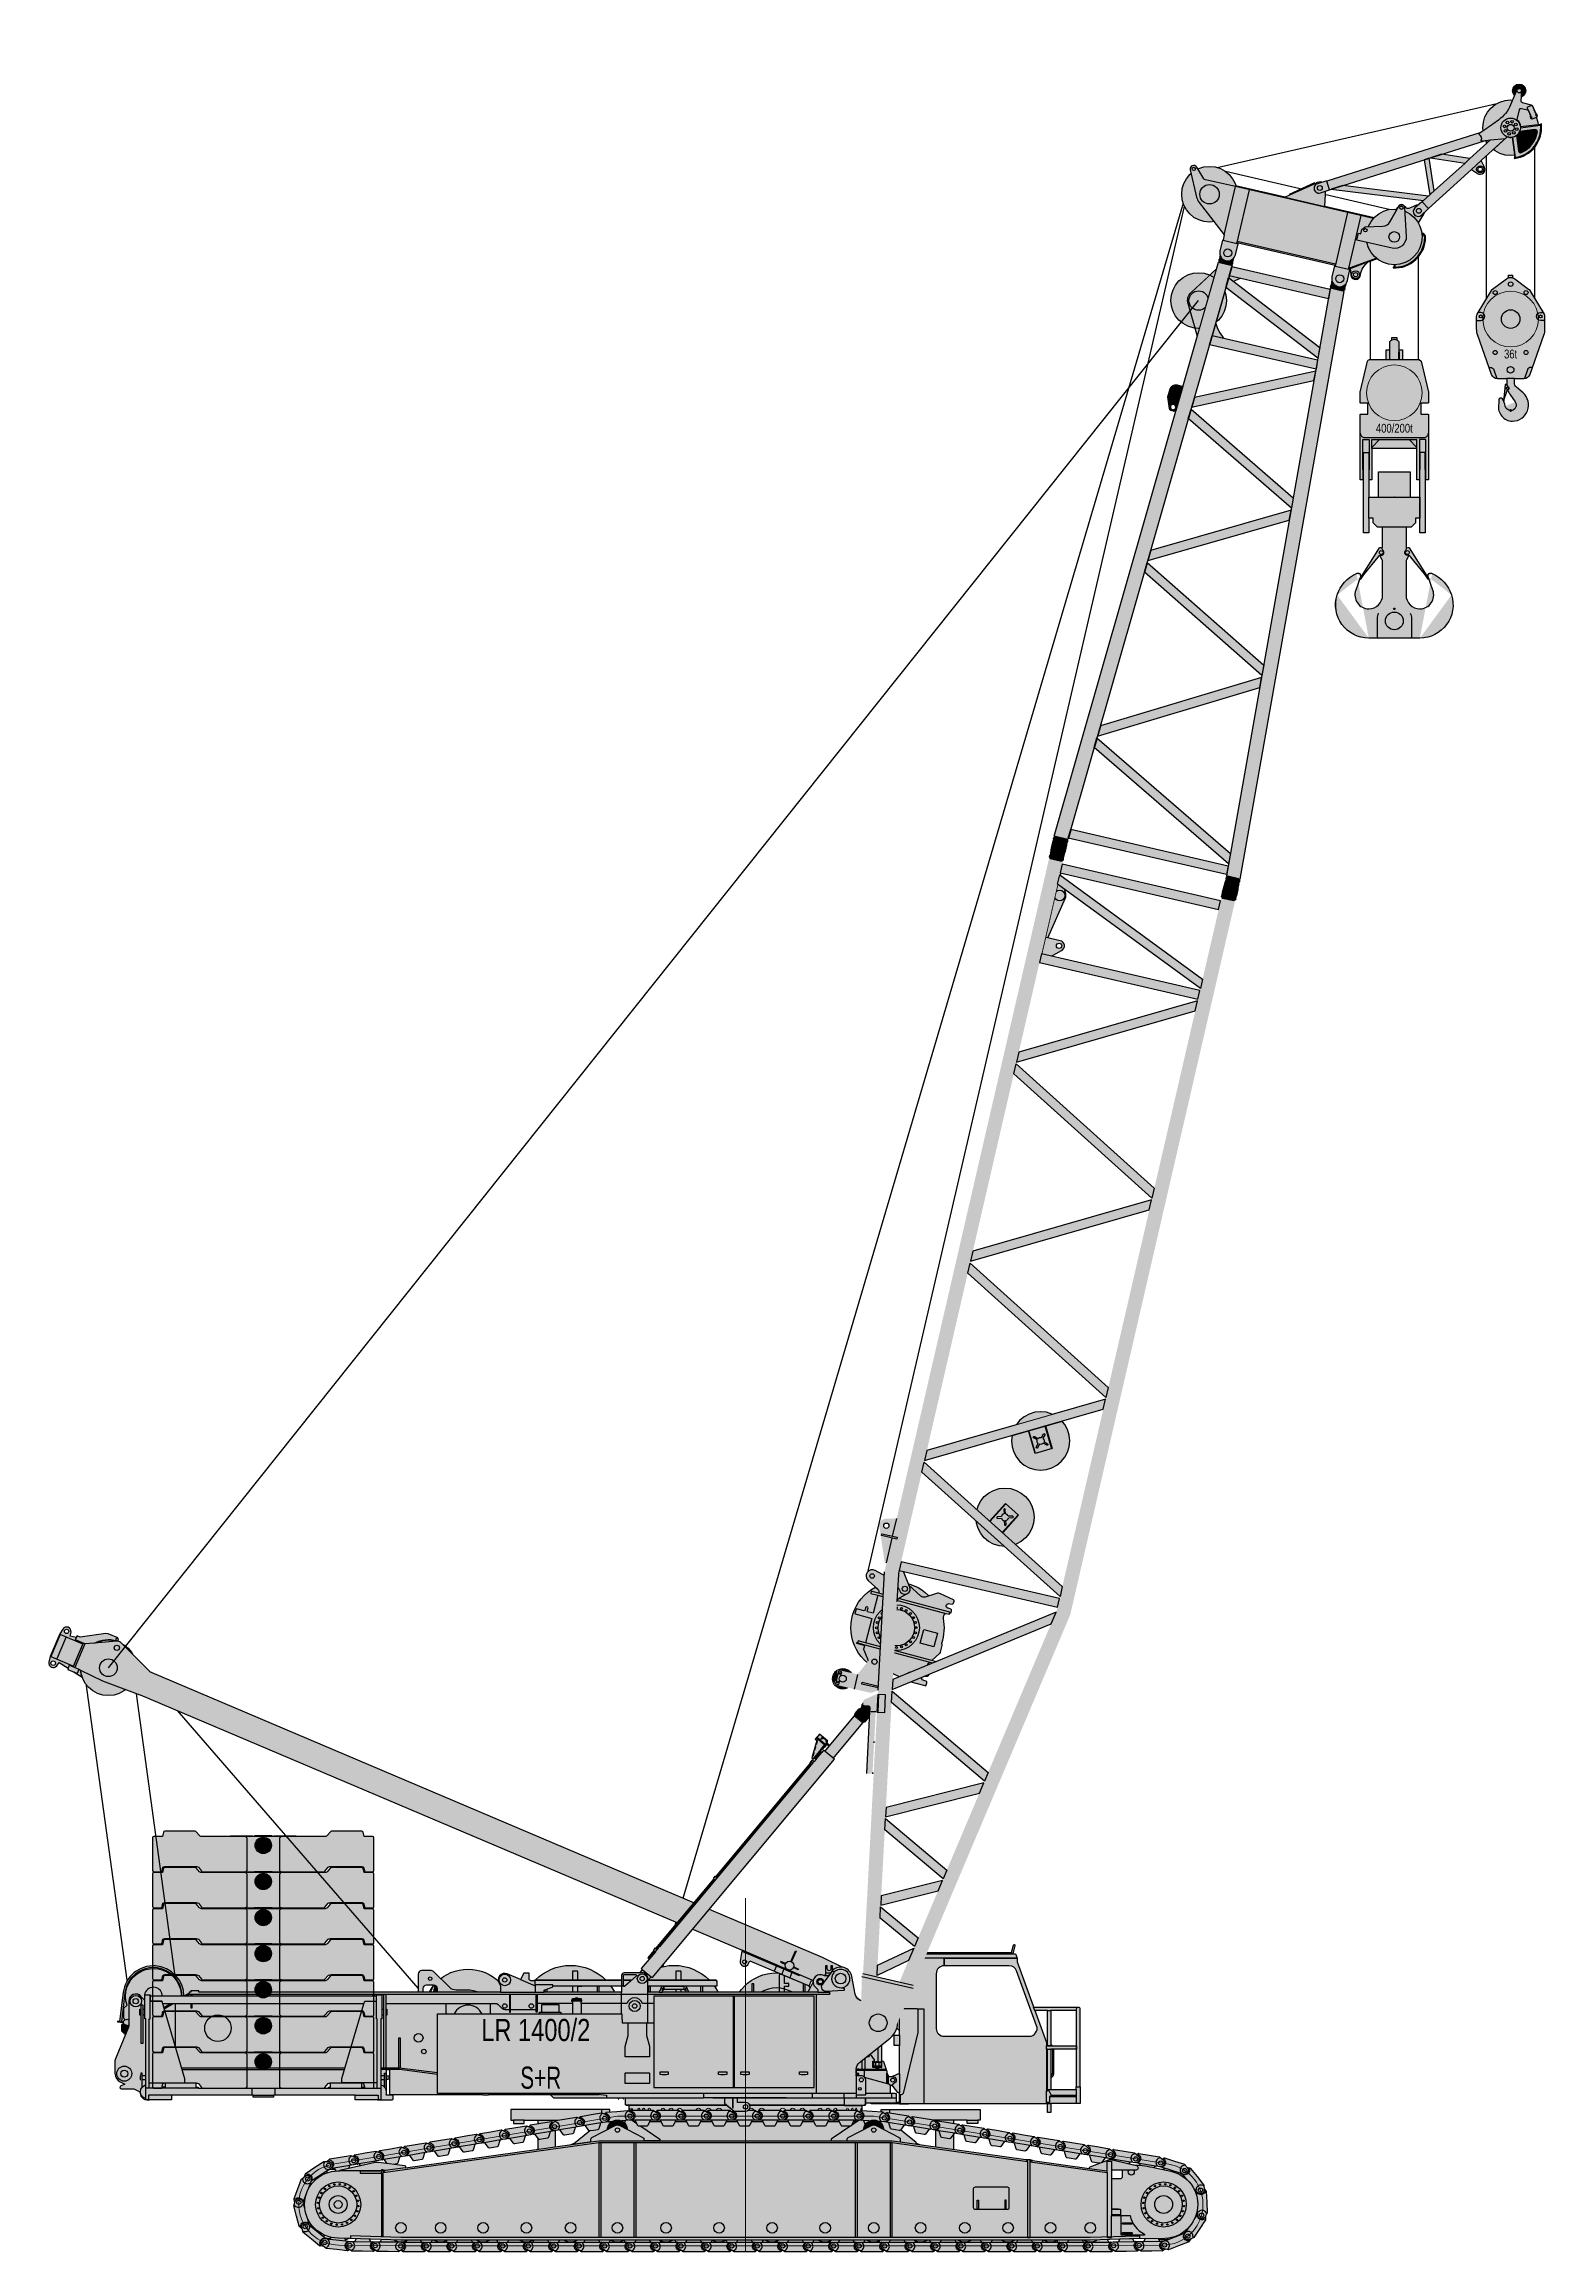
# Model space of a CAD drawing. Header units: millimetres. Extents: x -7937 to 19259, y -19600 to 24975.
# Drawn here: x -7937 to 9111, y -1 to 24975 of the extents above; entities that cross this region are included whole.
import ezdxf
from ezdxf.enums import TextEntityAlignment as Align

# ---------------------------------------------------------------- set-up
doc = ezdxf.new("R2010")
doc.units = ezdxf.units.MM
doc.set_wipeout_variables(frame=1)
doc.layers.add('Техника. Кран LR 1400-2', color=250, linetype='Continuous')
doc.layers.add('Техника. Кран LR 1400-2 Штриховка', color=7, linetype='Continuous', true_color=0xffd147)
doc.styles.get("Standard").update_dxf_attribs({"font": ''})
doc.styles.get('Standard').set_extended_font_data('Mipgost')

# ---------------------------------------------------------------- blocks, each defined once
blk = doc.blocks.new('LR 1400-2-20241214.175003')
at = {"color": 0, "linetype": 'ByBlock', "lineweight": -2, "transparency": 16777216}
blk.add_wipeout([(-360, -326), (-360, -326), (-361, -328), (-362, -329), (-363, -331), (-363, -333), (-363, -384), (-363, -384), (-363, -386), (-362, -388), (-361, -389), (-360, -391), (-286, -465), (-286, -465), (-284, -466), (-283, -467), (-281, -468), (-279, -468), (-228, -468), (-228, -388), (-257, -388), (-257, -388), (-259, -388), (-261, -387), (-262, -386), (-264, -385), (-278, -371), (-278, -371), (-279, -369), (-280, -368), (-281, -366), (-281, -364), (-281, -329), (-281, -329), (-298, -336), (-317, -334), (-332, -323), (-340, -306), (-340, -306)], dxfattribs=at)
blk.add_wipeout([(229, -312), (232, -311), (247, -296), (247, -296), (265, -307), (286, -305), (303, -293), (311, -273), (308, -253), (300, -243), (300, -243), (305, -248), (308, -254), (310, -260), (311, -267), (325, -267), (325, 0), (325, 0), (319, 62), (301, 122), (272, 177), (234, 226), (186, 266), (132, 297), (73, 317), (11, 325), (-52, 321), (-112, 305), (-168, 278), (-218, 241), (-260, 195), (-293, 141), (-314, 83), (-323, 40), (-363, -288), (-340, -291), (-340, -291), (-338, -283), (-334, -276), (-328, -270), (-322, -265), (-333, -253), (-334, -250), (-334, -135), (-299, -100), (-299, -100), (-312, -40), (-314, 21), (-304, 82), (-282, 139), (-250, 192), (-208, 236), (-158, 272), (-102, 298), (-43, 312), (19, 314), (79, 305), (137, 284), (189, 252), (235, 210), (271, 161), (297, 105), (312, 45), (315, -16), (306, -77), (292, -118), (313, -127), (316, -131), (316, -225), (315, -228), (300, -243), (300, -243), (305, -249), (309, -256), (311, -264), (311, -272), (311, -272), (376, -272), (376, -267), (345, -267), (345, 0), (345, 0), (339, 64), (321, 126), (292, 183), (253, 234), (205, 277), (150, 310), (90, 333), (27, 344), (-37, 343), (-100, 330), (-160, 306), (-214, 271), (-260, 227), (-298, 174), (-325, 116), (-341, 54), (-342, 42), (-383, -286), (-405, -283), (-406, -288), (-341, -296), (-341, -296), (-336, -317), (-321, -331), (-300, -336), (-281, -329), (-270, -317), (-259, -328), (-254, -329), (-170, -305), (-144, -280), (-144, -280), (-87, -303), (-26, -314), (35, -313), (95, -300), (123, -290), (131, -309), (135, -312)], dxfattribs=at)
at = {"layer": 'Техника. Кран LR 1400-2 Штриховка', "transparency": 16777216}
h = blk.add_hatch(color=256, dxfattribs=at)
h.dxf.hatch_style = 1
edge = h.paths.add_edge_path()
edge.add_line((135, -312), (229, -312))
edge.add_line((229, -312), (232, -311))
edge.add_line((232, -311), (247, -296))
edge.add_arc((273, -270), 38, 225, 405)
edge.add_arc((273, -270), 38.8, 4.3331, 44.7539, ccw=False)
edge.add_line((311, -267), (325, -267))
edge.add_line((325, -267), (325, 0))
edge.add_arc((0, 0), 325, 0, 173)
edge.add_line((-323, 40), (-363, -288))
edge.add_line((-363, -288), (-340, -291))
edge.add_arc((-303, -298), 38.4, 119.373, 169.1309, ccw=False)
edge.add_line((-322, -265), (-333, -253))
edge.add_line((-333, -253), (-334, -250))
edge.add_line((-334, -250), (-334, -135))
edge.add_line((-334, -135), (-299, -100))
edge.add_arc((0, 0), 315, -22.0299, 198.4758, ccw=False)
edge.add_line((292, -118), (313, -127))
edge.add_line((313, -127), (316, -131))
edge.add_line((316, -131), (316, -225))
edge.add_line((316, -225), (315, -228))
edge.add_line((315, -228), (300, -243))
edge.add_arc((273, -270), 38.4, -3.3929, 44.9061, ccw=False)
edge.add_line((311, -272), (376, -272))
edge.add_line((376, -272), (376, -267))
edge.add_line((376, -267), (345, -267))
edge.add_line((345, -267), (345, 0))
edge.add_arc((0, 0), 345, 0, 173)
edge.add_line((-342, 42), (-383, -286))
edge.add_line((-383, -286), (-405, -283))
edge.add_line((-405, -283), (-406, -288))
edge.add_line((-406, -288), (-341, -296))
edge.add_arc((-303, -298), 38.1, 177.0773, 329.6839)
edge.add_line((-270, -317), (-259, -328))
edge.add_line((-259, -328), (-254, -329))
edge.add_line((-254, -329), (-170, -305))
edge.add_line((-170, -305), (-144, -280))
edge.add_arc((0, 0), 315, 242.8063, 292.9687)
edge.add_line((123, -290), (131, -309))
edge.add_line((131, -309), (135, -312))
h = blk.add_hatch(color=256, dxfattribs=at)
h.dxf.hatch_style = 1
edge = h.paths.add_edge_path()
edge.add_line((-340, -306), (-360, -326))
edge.add_arc((-353, -333), 10, 134.5233, 180)
edge.add_line((-363, -333), (-363, -384))
edge.add_arc((-353, -384), 10, 180, 225)
edge.add_line((-360, -391), (-286, -465))
edge.add_arc((-279, -458), 10, 225, 270)
edge.add_line((-279, -468), (-228, -468))
edge.add_line((-228, -468), (-228, -388))
edge.add_line((-228, -388), (-257, -388))
edge.add_arc((-257, -378), 10, 225, 270, ccw=False)
edge.add_line((-264, -385), (-278, -371))
edge.add_arc((-271, -364), 10, 180, 225, ccw=False)
edge.add_line((-281, -364), (-281, -329))
edge.add_arc((-303, -298), 38, 192.7797, 305.3565, ccw=False)
at = {"color": 0, "linetype": 'ByBlock', "lineweight": -2, "transparency": 16777216}
for points in [[(135, -312), (229, -312), (232, -311), (247, -296, 1), (300, -243, -0.178221), (311, -267), (325, -267), (325, 0, 0.940706), (-323, 40), (-363, -288), (-340, -291, -0.220587), (-322, -265), (-333, -253), (-334, -250), (-334, -135), (-299, -100, -1.434877), (292, -118), (313, -127), (316, -131), (316, -225), (315, -228), (300, -243, -0.213921), (311, -272), (376, -272), (376, -267), (345, -267), (345, 0, 0.940706), (-342, 42), (-383, -286), (-405, -283), (-406, -288), (-341, -296, 0.785556), (-270, -317), (-259, -328), (-254, -329), (-170, -305), (-144, -280, 0.222438), (123, -290), (131, -309)], [(-340, -306), (-360, -326, 0.201075), (-363, -333), (-363, -384, 0.198912), (-360, -391), (-286, -465, 0.198912), (-279, -468), (-228, -468), (-228, -388), (-257, -388, -0.198912), (-264, -385), (-278, -371, -0.198912), (-281, -364), (-281, -329, -0.534942)]]:
    blk.add_lwpolyline(points, format="xyb", close=True, dxfattribs=at)
for points in [[(-25, -165, 0.414214), (-20, -170), (20, -170, 0.414214), (25, -165), (25, -101, -0.331679), (29, -96, 6.854102), (-29, -96, -0.331679), (-25, -101), (-25, -165)], [(247, -296, -1), (300, -243)], [(-322, -265, -0.764046), (-270, -317)]]:
    blk.add_lwpolyline(points, format="xyb", dxfattribs=at)
for points in [[(-383, -286), (-363, -288)], [(-236, -388), (-236, -468)], [(325, -267), (345, -267)]]:
    blk.add_lwpolyline(points, dxfattribs=at)
blk = doc.blocks.new('LR 1400-2-20241214.153752')
at = {"color": 0, "linetype": 'ByBlock', "lineweight": -2, "transparency": 16777216}
blk.add_wipeout([(492, 77), (474, 152), (444, 224), (405, 290), (355, 349), (297, 399), (231, 441), (160, 471), (85, 490), (9, 497), (-68, 493), (-144, 476), (-216, 448), (-283, 409), (-343, 361), (-394, 303), (-436, 239), (-468, 168), (-489, 94), (-497, 17), (-494, -60), (-479, -136), (-452, -208), (-414, -275), (-367, -336), (-310, -389), (-246, -432), (-176, -465), (-102, -487), (-26, -497), (51, -495), (127, -481), (200, -455), (268, -419), (330, -372), (383, -317), (428, -254), (462, -185), (485, -111), (496, -34), (497, 0)], dxfattribs=at)
at = {"layer": 'Техника. Кран LR 1400-2 Штриховка', "true_color": 0xadadad, "transparency": 16777216}
h = blk.add_hatch(color=253, dxfattribs=at)
h.dxf.hatch_style = 1
edge = h.paths.add_edge_path()
edge.add_arc((0, 0), 497, 0, 360)
at = {"color": 0, "linetype": 'ByBlock', "lineweight": -2, "transparency": 16777216}
blk.add_circle((0, 0), 497, dxfattribs=at)
blk.add_wipeout([(77, 248), (77, 248), (58, 253), (39, 257), (20, 259), (0, 260), (0, 260), (-136, 260), (-136, 260), (-155, 262), (-173, 267), (-190, 276), (-205, 288), (-205, 288), (-390, 469), (-390, 469), (-398, 475), (-407, 479), (-417, 480), (-427, 480), (-427, 480), (-525, 480), (-525, 480), (-540, 477), (-553, 468), (-562, 455), (-565, 440), (-565, 440), (-565, -394), (-560, -441), (-560, -441), (-551, -466), (-532, -485), (-507, -495), (-481, -492), (-474, -489), (-348, -429), (-348, -429), (-335, -425), (-322, -424), (-309, -427), (-298, -432), (-298, -432), (-229, -472), (-155, -502), (-78, -519), (1, -525), (80, -519), (157, -501), (231, -471), (299, -431), (316, -419), (316, -419), (329, -412), (343, -409), (357, -411), (371, -416), (380, -421), (380, -421), (404, -428), (429, -424), (450, -408), (461, -386), (462, -375), (475, 78), (475, 78), (472, 97), (464, 115), (450, 129), (433, 137), (433, 137)], dxfattribs=at)
at = {"layer": 'Техника. Кран LR 1400-2 Штриховка', "transparency": 16777216}
h = blk.add_hatch(color=256, dxfattribs=at)
h.dxf.hatch_style = 1
edge = h.paths.add_edge_path()
edge.add_line((433, 137), (77, 248))
edge.add_arc((0, 0), 260, 72.6691, 90)
edge.add_line((0, 260), (-136, 260))
edge.add_arc((-136, 360), 100, 226.4101, 270, ccw=False)
edge.add_line((-205, 288), (-390, 469))
edge.add_arc((-420, 437), 43.4, 46.6043, 98.7129)
edge.add_line((-427, 480), (-525, 480))
edge.add_arc((-525, 440), 40, 90.0002, 180.0002)
edge.add_line((-565, 440), (-565, -394))
edge.add_line((-565, -394), (-560, -441))
edge.add_arc((-500, -435), 60, 185.8818, 295.5725)
edge.add_line((-474, -489), (-348, -429))
edge.add_arc((-326, -474), 50, 55.4644, 115.5724, ccw=False)
edge.add_arc((0, 0), 525, 235.4643, 306.9812)
edge.add_arc((346, -459), 50, 60, 126.9812, ccw=False)
edge.add_line((371, -416), (380, -421))
edge.add_arc((407, -373), 55, 240, 358.3781)
edge.add_line((462, -375), (475, 78))
edge.add_arc((415, 80), 60, 358.3781, 432.6691)
edge = h.paths.add_edge_path(flags=16)
edge.add_line((-469, 318), (-390, 318))
edge.add_arc((-390, 278), 40, 0, 90, ccw=False)
edge.add_line((-350, 278), (-350, 248))
edge.add_arc((-390, 248), 40, 334.359, 360, ccw=False)
edge.add_line((-354, 231), (-433, 66))
edge.add_arc((-469, 83), 40, 180, 334.359, ccw=False)
edge.add_line((-509, 83), (-509, 278))
edge.add_arc((-469, 278), 40, 90, 180, ccw=False)
at = {"layer": 'Техника. Кран LR 1400-2 Штриховка', "true_color": 0xadadad, "transparency": 16777216}
h = blk.add_hatch(color=253, dxfattribs=at)
h.dxf.hatch_style = 1
edge = h.paths.add_edge_path()
edge.add_arc((-390, 278), 40, 0, 79.3396, ccw=False)
edge.add_line((-350, 278), (-350, 248))
edge.add_arc((-390, 248), 40, 334.359, 360, ccw=False)
edge.add_line((-354, 231), (-433, 66))
edge.add_arc((-469, 83), 40, 230.6914, 334.359, ccw=False)
edge.add_arc((0, 0), 497, 140.3116, 174.0058, ccw=False)
at = {"color": 0, "linetype": 'ByBlock', "lineweight": -2, "transparency": 16777216}
for points in [[(433, 137), (77, 248, 0.075765), (0, 260), (-136, 260, -0.192524), (-205, 288), (-390, 469, 0.231367), (-427, 480), (-525, 480, 0.414214), (-565, 440), (-565, -394), (-560, -441, 0.518853), (-474, -489), (-348, -429, -0.268455), (-298, -432, 0.322591), (316, -419, -0.300877), (371, -416), (380, -421, 0.567953), (462, -375), (475, 78, 0.336008), (433, 137)], [(-469, 318), (-390, 318, -0.414214), (-350, 278), (-350, 248, -0.112349), (-354, 231), (-433, 66, -0.797997), (-509, 83), (-509, 278, -0.414214), (-469, 318)]]:
    blk.add_lwpolyline(points, format="xyb", dxfattribs=at)
blk.add_lwpolyline([(-383, 318, -0.36071), (-350, 278), (-350, 248, -0.112349), (-354, 231), (-433, 66, -0.485938), (-495, 52, -0.148087)], format="xyb", close=True, dxfattribs=at)
for centre, radius in [((-429, 390), 20), ((0, 0), 108), ((-500, -435), 25.5), ((-444, -332), 44.5), ((407, -373), 44.5)]:
    blk.add_circle(centre, radius, dxfattribs=at)
blk = doc.blocks.new('LR 1400-2-20241214.153756')
at = {"color": 0, "linetype": 'ByBlock', "lineweight": -2, "transparency": 16777216}
blk.add_wipeout([(554, 82), (536, 162), (507, 238), (467, 310), (417, 374), (357, 431), (291, 479), (218, 516), (140, 542), (60, 557), (-22, 560), (-104, 550), (-183, 529), (-258, 497), (-328, 454), (-391, 401), (-445, 340), (-490, 271), (-524, 197), (-547, 119), (-559, 37), (-558, -45), (-546, -125), (-522, -204), (-486, -278), (-441, -346), (-385, -406), (-322, -458), (-252, -500), (-176, -532), (-97, -552), (-15, -560), (67, -556), (147, -540), (224, -513), (297, -475), (363, -426), (421, -369), (471, -304), (510, -232), (538, -155), (555, -75), (560, 0)], dxfattribs=at)
blk.add_wipeout([(496, -453), (499, -449), (502, -352), (500, -348), (500, -20), (492, 10), (359, 240), (333, 255), (325, 255), (325, 340), (300, 340), (300, 255), (80, 255), (80, 320), (80, 320), (80, 322), (82, 324), (83, 325), (85, 325), (125, 325), (125, 325), (127, 325), (129, 327), (130, 328), (130, 330), (130, 350), (130, 350), (130, 352), (129, 354), (127, 355), (125, 355), (85, 355), (85, 355), (83, 355), (82, 357), (80, 358), (80, 360), (80, 490), (80, 490), (80, 492), (79, 494), (77, 495), (75, 495), (25, 495), (25, 495), (23, 495), (22, 494), (20, 492), (20, 490), (20, 255), (-265, 255), (-265, 340), (-290, 340), (-290, 255), (-562, 255), (-562, 255), (-563, 255), (-565, 254), (-566, 253), (-566, 252), (-566, 252), (-584, 209), (-584, 209), (-584, 207), (-585, 205), (-585, 204), (-585, 202), (-585, -202), (-585, -202), (-585, -204), (-585, -205), (-584, -207), (-584, -209), (-584, -209), (-552, -283), (-569, -317), (-569, -317), (-574, -330), (-575, -345), (-572, -359), (-566, -372), (-566, -372), (-565, -375), (-565, -523), (-565, -523), (-564, -527), (-562, -530), (-559, -533), (-555, -533), (-525, -533), (-525, -533), (-519, -532), (-515, -530), (-511, -525), (-510, -520), (-507, -502), (-506, -500), (-506, -485), (-506, -485), (-500, -469), (-485, -460), (-468, -463), (-456, -475), (-455, -485), (-455, -500), (-453, -502), (-450, -521), (-450, -521), (-448, -526), (-445, -530), (-440, -532), (-435, -533), (-435, -533), (-410, -533), (-410, -533), (-407, -533), (-405, -532), (-403, -530), (-401, -528), (-401, -528), (-385, -500), (-385, -500), (-380, -494), (-374, -489), (-366, -486), (-359, -485), (-359, -485), (-337, -485), (-337, -485), (-332, -485), (-328, -486), (-324, -488), (-320, -490), (-290, -509), (-290, -580), (-265, -580), (-265, -525), (-167, -589), (-167, -589), (-163, -591), (-159, -592), (-155, -593), (-151, -593), (-151, -593), (-72, -593), (-72, -593), (-67, -593), (-62, -592), (-57, -589), (-53, -586), (-53, -586), (-50, -585), (0, -585), (0, -585), (67, -581), (133, -569), (198, -550), (260, -524), (260, -524), (260, -524), (271, -521), (281, -524), (290, -530), (295, -540), (295, -540), (300, -558), (300, -580), (306, -580), (307, -586), (307, -586), (309, -589), (311, -591), (314, -593), (317, -593), (335, -593), (335, -593), (341, -592), (345, -590), (349, -585), (350, -580), (353, -562), (354, -560), (354, -545), (354, -545), (360, -529), (375, -520), (392, -523), (404, -535), (405, -545), (405, -560), (407, -562), (410, -580), (410, -580), (411, -585), (415, -590), (419, -592), (425, -593), (425, -593), (451, -593), (451, -593), (454, -593), (457, -591), (459, -589), (460, -586)], dxfattribs=at)
at = {"layer": 'Техника. Кран LR 1400-2 Штриховка', "true_color": 0xadadad, "transparency": 16777216}
h = blk.add_hatch(color=253, dxfattribs=at)
h.dxf.hatch_style = 1
edge = h.paths.add_edge_path()
edge.add_arc((0, 0), 560, 0, 360)
at = {"layer": 'Техника. Кран LR 1400-2 Штриховка', "transparency": 16777216}
h = blk.add_hatch(color=256, dxfattribs=at)
h.dxf.hatch_style = 1
edge = h.paths.add_edge_path()
edge.add_line((460, -586), (496, -453))
edge.add_line((496, -453), (499, -449))
edge.add_line((499, -449), (502, -352))
edge.add_line((502, -352), (500, -348))
edge.add_line((500, -348), (500, -20))
edge.add_line((500, -20), (492, 10))
edge.add_line((492, 10), (359, 240))
edge.add_line((359, 240), (333, 255))
edge.add_line((333, 255), (325, 255))
edge.add_line((325, 255), (325, 340))
edge.add_line((325, 340), (300, 340))
edge.add_line((300, 340), (300, 255))
edge.add_line((300, 255), (80, 255))
edge.add_line((80, 255), (80, 320))
edge.add_arc((85, 320), 5, 90, 180, ccw=False)
edge.add_line((85, 325), (125, 325))
edge.add_arc((125, 330), 5, 270, 360)
edge.add_line((130, 330), (130, 350))
edge.add_arc((125, 350), 5, 0, 90)
edge.add_line((125, 355), (85, 355))
edge.add_arc((85, 360), 5, 180, 270, ccw=False)
edge.add_line((80, 360), (80, 490))
edge.add_arc((75, 490), 5, 0, 90)
edge.add_line((75, 495), (25, 495))
edge.add_arc((25, 490), 5, 90, 180)
edge.add_line((20, 490), (20, 255))
edge.add_line((20, 255), (-265, 255))
edge.add_line((-265, 255), (-265, 340))
edge.add_line((-265, 340), (-290, 340))
edge.add_line((-290, 340), (-290, 255))
edge.add_line((-290, 255), (-562, 255))
edge.add_arc((-562, 250), 5, 90, 156.0154)
edge.add_line((-566, 252), (-584, 209))
edge.add_arc((-565, 202), 20, 160.3334, 180)
edge.add_line((-585, 202), (-585, -202))
edge.add_arc((-565, -202), 20, 180, 199.6666)
edge.add_line((-584, -209), (-552, -283))
edge.add_line((-552, -283), (-569, -317))
edge.add_arc((-520, -342), 55, 152.6025, 213.5573)
edge.add_line((-566, -372), (-565, -375))
edge.add_line((-565, -375), (-565, -523))
edge.add_arc((-555, -523), 10, 180, 269.9739)
edge.add_line((-555, -533), (-525, -533))
edge.add_arc((-525, -518), 15, 270, 352.5)
edge.add_line((-510, -520), (-507, -502))
edge.add_line((-507, -502), (-506, -500))
edge.add_line((-506, -500), (-506, -485))
edge.add_arc((-480, -485), 25.5, 0, 180, ccw=False)
edge.add_line((-455, -485), (-455, -500))
edge.add_line((-455, -500), (-453, -502))
edge.add_line((-453, -502), (-450, -521))
edge.add_arc((-435, -518), 15, 189.6261, 270)
edge.add_line((-435, -533), (-410, -533))
edge.add_arc((-410, -523), 10, 270, 330)
edge.add_line((-401, -528), (-385, -500))
edge.add_arc((-359, -515), 30, 90, 150, ccw=False)
edge.add_line((-359, -485), (-337, -485))
edge.add_arc((-337, -515), 30, 57.1501, 90, ccw=False)
edge.add_line((-320, -490), (-290, -509))
edge.add_line((-290, -509), (-290, -580))
edge.add_line((-290, -580), (-265, -580))
edge.add_line((-265, -580), (-265, -525))
edge.add_line((-265, -525), (-167, -589))
edge.add_arc((-151, -563), 30, 237.1501, 270)
edge.add_line((-151, -593), (-72, -593))
edge.add_arc((-72, -563), 30, 270, 310.7238)
edge.add_line((-53, -586), (-50, -585))
edge.add_line((-50, -585), (0, -585))
edge.add_arc((0, 0), 585, 270.0001, 296.3751)
edge.add_arc((271, -546), 25, 15, 116.3751, ccw=False)
edge.add_line((295, -540), (300, -558))
edge.add_line((300, -558), (300, -580))
edge.add_line((300, -580), (306, -580))
edge.add_line((306, -580), (307, -586))
edge.add_arc((317, -583), 10, 195, 270)
edge.add_line((317, -593), (335, -593))
edge.add_arc((335, -578), 15, 270, 352.5)
edge.add_line((350, -580), (353, -562))
edge.add_line((353, -562), (354, -560))
edge.add_line((354, -560), (354, -545))
edge.add_arc((380, -545), 25.5, 0, 180, ccw=False)
edge.add_line((405, -545), (405, -560))
edge.add_line((405, -560), (407, -562))
edge.add_line((407, -562), (410, -580))
edge.add_arc((425, -578), 15, 187.5, 270)
edge.add_line((425, -593), (451, -593))
edge.add_arc((451, -583), 10, 270, 345)
at = {"color": 0, "linetype": 'ByBlock', "lineweight": -2, "transparency": 16777216}
for points in [[(460, -586), (496, -453), (499, -449), (502, -352), (500, -348), (500, -20), (492, 10), (359, 240), (333, 255), (325, 255), (325, 340), (300, 340), (300, 255), (80, 255), (80, 320, -0.414214), (85, 325), (125, 325, 0.414214), (130, 330), (130, 350, 0.414214), (125, 355), (85, 355, -0.414214), (80, 360), (80, 490, 0.414214), (75, 495), (25, 495, 0.414214), (20, 490), (20, 255), (-265, 255), (-265, 340), (-290, 340), (-290, 255), (-562, 255, 0.296287), (-566, 252), (-584, 209, 0.086023), (-585, 202), (-585, -202, 0.086023), (-584, -209), (-552, -283), (-569, -317, 0.272419), (-566, -372), (-565, -375), (-565, -523, 0.41408), (-555, -533), (-525, -533, 0.376373), (-510, -520), (-507, -502), (-506, -500), (-506, -485, -1), (-455, -485), (-455, -500), (-453, -502), (-450, -521, 0.365819), (-435, -533), (-410, -533, 0.267949), (-401, -528), (-385, -500, -0.267949), (-359, -485), (-337, -485, -0.144324), (-320, -490), (-290, -509), (-290, -580), (-265, -580), (-265, -525), (-167, -589, 0.144324), (-151, -593), (-72, -593, 0.179585), (-53, -586), (-50, -585), (0, -585, 0.115593), (260, -524, -0.473633), (295, -540), (300, -558), (300, -580), (306, -580), (307, -586, 0.339454), (317, -593), (335, -593, 0.376373), (350, -580), (353, -562), (354, -560), (354, -545, -1), (405, -545), (405, -560), (407, -562), (410, -580, 0.376373), (425, -593), (451, -593, 0.339454), (460, -586)], [(-552, -283), (-507, -198, 0.120117), (-505, -189), (-505, 112), (-507, 121), (-529, 162, -0.120117), (-531, 172), (-531, 190), (-539, 190), (-539, 235), (-531, 235, -0.414214), (-511, 255)]]:
    blk.add_lwpolyline(points, format="xyb", dxfattribs=at)
for points in [[(-290, 255), (-290, -509)], [(-265, -525), (-265, 255)], [(20, 255), (80, 255)], [(300, 255), (300, -558)], [(306, -580), (325, -580), (325, 255)]]:
    blk.add_lwpolyline(points, dxfattribs=at)
blk.add_circle((0, 0), 560, dxfattribs=at)
blk.add_arc((0, 0), 560, 161.4803, 202.6854, dxfattribs=at)
blk = doc.blocks.new('LR 1400-2-20241214.153759')
at = {"color": 0, "linetype": 'ByBlock', "lineweight": -2, "transparency": 16777216}
blk.add_wipeout([(509, 78), (491, 155), (462, 228), (422, 295), (372, 356), (314, 409), (248, 451), (176, 484), (101, 505), (23, 515), (-56, 512), (-133, 498), (-207, 471), (-277, 434), (-339, 387), (-394, 331), (-440, 267), (-476, 197), (-500, 123), (-513, 45), (-514, -33), (-503, -111), (-480, -186), (-446, -257), (-402, -322), (-348, -379), (-286, -428), (-218, -467), (-145, -494), (-68, -511), (11, -515), (89, -507), (165, -488), (237, -457), (304, -416), (364, -365), (415, -305), (457, -238), (487, -166), (507, -90), (515, -12), (515, 0)], dxfattribs=at)
at = {"layer": 'Техника. Кран LR 1400-2 Штриховка', "true_color": 0xadadad, "transparency": 16777216}
h = blk.add_hatch(color=253, dxfattribs=at)
h.dxf.hatch_style = 1
edge = h.paths.add_edge_path()
edge.add_arc((0, 0), 515, 0, 360)
at = {"color": 0, "linetype": 'ByBlock', "lineweight": -2, "transparency": 16777216}
blk.add_circle((0, 0), 515, dxfattribs=at)
blk.add_wipeout([(563, 399), (564, 427), (553, 454), (532, 474), (505, 484), (477, 483), (451, 469), (433, 447), (363, 311), (363, 311), (358, 305), (351, 299), (344, 296), (336, 295), (325, 295), (325, 390), (300, 390), (300, 295), (90, 295), (90, 360), (90, 360), (90, 362), (91, 364), (93, 365), (95, 365), (135, 365), (135, 365), (137, 365), (139, 366), (140, 368), (140, 370), (140, 390), (140, 390), (140, 392), (139, 394), (137, 395), (135, 395), (95, 395), (95, 395), (93, 395), (91, 396), (90, 398), (90, 400), (90, 490), (90, 490), (90, 492), (89, 494), (87, 495), (85, 495), (35, 495), (35, 495), (33, 495), (31, 494), (30, 492), (30, 490), (30, 295), (-255, 295), (-255, 390), (-280, 390), (-280, 295), (-335, 295), (-472, 187), (-472, 187), (-482, 178), (-489, 166), (-493, 153), (-495, 140), (-495, 140), (-495, 0), (-551, -296), (-551, -478), (-551, -478), (-550, -484), (-546, -489), (-542, -492), (-536, -493), (-400, -493), (-400, -493), (-397, -493), (-395, -492), (-393, -491), (-391, -488), (-375, -460), (-375, -460), (-371, -456), (-367, -453), (-362, -451), (-357, -450), (-310, -450), (-310, -450), (-307, -450), (-304, -451), (-301, -452), (-299, -453), (-280, -466), (-280, -540), (-255, -540), (-255, -483), (-158, -548), (-158, -548), (-154, -551), (-150, -552), (-145, -553), (-141, -553), (-141, -553), (-62, -553), (-62, -553), (-56, -553), (-50, -551), (-44, -547), (-40, -543), (-40, -543), (32, -543), (104, -533), (173, -514), (240, -487), (240, -487), (240, -487), (256, -482), (272, -483), (287, -489), (300, -500), (300, -500), (300, -540), (316, -540), (317, -546), (317, -546), (319, -549), (321, -551), (324, -553), (327, -553), (345, -553), (345, -553), (351, -553), (355, -550), (359, -546), (360, -540), (360, -540), (364, -515), (364, -505), (364, -505), (370, -489), (385, -480), (402, -483), (414, -495), (415, -502), (416, -515), (420, -540), (420, -540), (421, -546), (425, -550), (429, -553), (435, -553), (435, -553), (460, -553), (460, -553), (464, -553), (467, -551), (469, -548), (470, -545), (470, -545), (499, -382), (499, -382), (500, -371), (499, -360), (496, -350), (491, -340), (491, -340), (421, -229), (421, -229), (418, -224), (416, -218), (416, -212), (417, -206)], dxfattribs=at)
at = {"layer": 'Техника. Кран LR 1400-2 Штриховка', "transparency": 16777216}
h = blk.add_hatch(color=256, dxfattribs=at)
h.dxf.hatch_style = 1
edge = h.paths.add_edge_path()
edge.add_arc((495, 415), 70, 346.3911, 512.6624)
edge.add_line((433, 447), (363, 311))
edge.add_arc((336, 325), 30, 270, 332.6624, ccw=False)
edge.add_line((336, 295), (325, 295))
edge.add_line((325, 295), (325, 390))
edge.add_line((325, 390), (300, 390))
edge.add_line((300, 390), (300, 295))
edge.add_line((300, 295), (90, 295))
edge.add_line((90, 295), (90, 360))
edge.add_arc((95, 360), 5, 90, 180, ccw=False)
edge.add_line((95, 365), (135, 365))
edge.add_arc((135, 370), 5, 270, 360)
edge.add_line((140, 370), (140, 390))
edge.add_arc((135, 390), 5, 0, 90)
edge.add_line((135, 395), (95, 395))
edge.add_arc((95, 400), 5, 180, 270, ccw=False)
edge.add_line((90, 400), (90, 490))
edge.add_arc((85, 490), 5, 0, 90)
edge.add_line((85, 495), (35, 495))
edge.add_arc((35, 490), 5, 90, 180)
edge.add_line((30, 490), (30, 295))
edge.add_line((30, 295), (-255, 295))
edge.add_line((-255, 295), (-255, 390))
edge.add_line((-255, 390), (-280, 390))
edge.add_line((-280, 390), (-280, 295))
edge.add_line((-280, 295), (-335, 295))
edge.add_line((-335, 295), (-472, 187))
edge.add_arc((-435, 140), 60, 128.1182, 180)
edge.add_line((-495, 140), (-495, 0))
edge.add_line((-495, 0), (-551, -296))
edge.add_line((-551, -296), (-551, -478))
edge.add_arc((-536, -478), 15, 180, 270)
edge.add_line((-536, -493), (-400, -493))
edge.add_arc((-400, -483), 10, 270, 330)
edge.add_line((-391, -488), (-375, -460))
edge.add_arc((-357, -470), 20, 90, 150, ccw=False)
edge.add_line((-357, -450), (-310, -450))
edge.add_arc((-310, -470), 20, 56.0761, 90, ccw=False)
edge.add_line((-299, -453), (-280, -466))
edge.add_line((-280, -466), (-280, -540))
edge.add_line((-280, -540), (-255, -540))
edge.add_line((-255, -540), (-255, -483))
edge.add_line((-255, -483), (-158, -548))
edge.add_arc((-141, -523), 30, 236.0761, 270)
edge.add_line((-141, -553), (-62, -553))
edge.add_arc((-63, -523), 30.5, 270.1798, 318.9764)
edge.add_arc((-6, 18), 562, 266.6141, 295.9944)
edge.add_arc((262, -532), 50, 40.4336, 116.214, ccw=False)
edge.add_line((300, -500), (300, -540))
edge.add_line((300, -540), (316, -540))
edge.add_line((316, -540), (317, -546))
edge.add_arc((327, -543), 10, 195, 270)
edge.add_line((327, -553), (345, -553))
edge.add_arc((345, -538), 15, 270, 352.5)
edge.add_line((360, -540), (364, -515))
edge.add_line((364, -515), (364, -505))
edge.add_arc((390, -505), 25.5, 7.5, 180, ccw=False)
edge.add_line((415, -502), (416, -515))
edge.add_line((416, -515), (420, -540))
edge.add_arc((435, -538), 15, 187.5, 270)
edge.add_line((435, -553), (460, -553))
edge.add_arc((460, -543), 10, 270, 349.9247)
edge.add_line((470, -545), (499, -382))
edge.add_arc((440, -372), 60, 349.9247, 392.3215)
edge.add_line((491, -340), (421, -229))
edge.add_arc((446, -213), 30, 166.3911, 212.3215, ccw=False)
edge.add_line((417, -206), (563, 399))
at = {"color": 0, "linetype": 'ByBlock', "lineweight": -2, "transparency": 16777216}
blk.add_lwpolyline([(563, 399, 0.886838), (433, 447), (363, 311, -0.28044), (336, 295), (325, 295), (325, 390), (300, 390), (300, 295), (90, 295), (90, 360, -0.414214), (95, 365), (135, 365, 0.414214), (140, 370), (140, 390, 0.414214), (135, 395), (95, 395, -0.414214), (90, 400), (90, 490, 0.414214), (85, 495), (35, 495, 0.414214), (30, 490), (30, 295), (-255, 295), (-255, 390), (-280, 390), (-280, 295), (-335, 295), (-472, 187, 0.230325), (-495, 140), (-495, 0), (-551, -296), (-551, -478, 0.414214), (-536, -493), (-400, -493, 0.267949), (-391, -488), (-375, -460, -0.267949), (-357, -450), (-310, -450, -0.149112), (-299, -453), (-280, -466), (-280, -540), (-255, -540), (-255, -483), (-158, -548, 0.149112), (-141, -553), (-62, -553, 0.216192), (-40, -543, 0.128902), (240, -487, -0.343256), (300, -500), (300, -540), (316, -540), (317, -546, 0.339454), (327, -553), (345, -553, 0.376373), (360, -540), (364, -515), (364, -505, -0.936602), (415, -502), (416, -515), (420, -540, 0.376373), (435, -553), (460, -553, 0.363598), (470, -545), (499, -382, 0.18713), (491, -340), (421, -229, -0.203136), (417, -206), (563, 399)], format="xyb", dxfattribs=at)
for points in [[(-280, 295), (-280, -466)], [(-255, -483), (-255, 295)], [(30, 295), (90, 295)], [(300, 295), (300, -500)], [(316, -540), (325, -540), (325, 295)]]:
    blk.add_lwpolyline(points, dxfattribs=at)
blk.add_circle((495, 415), 25.5, dxfattribs=at)
blk.add_arc((0, 0), 345, 58.7652, 121.2348, dxfattribs=at)
blk = doc.blocks.new('LR 1400-2-20241214.174253')
at = {"color": 0, "linetype": 'ByBlock', "lineweight": -2, "transparency": 16777216}
blk.add_wipeout([(-8691, 61), (-8709, 120), (-8738, 174), (-8776, 222), (-8824, 261), (-8878, 290), (-8936, 308), (-8997, 315), (-9058, 310), (-9117, 292), (-9172, 264), (-9220, 226), (-9259, 179), (-9289, 125), (-9308, 67), (-9315, 6), (-9310, -56), (-9293, -115), (-9265, -170), (-9228, -218), (-9181, -258), (-9128, -288), (-9069, -307), (-9008, -315), (-8947, -311), (-8888, -294), (-8833, -267), (-8784, -229), (-8744, -183), (-8713, -130), (-8693, -72), (-8685, -11), (-8685, 0)], dxfattribs=at)
at = {"layer": 'Техника. Кран LR 1400-2 Штриховка', "true_color": 0xadadad, "transparency": 16777216}
h = blk.add_hatch(color=253, dxfattribs=at)
h.dxf.hatch_style = 1
edge = h.paths.add_edge_path()
edge.add_arc((-9000, 0), 315, 0, 360)
at = {"color": 0, "linetype": 'ByBlock', "lineweight": -2, "transparency": 16777216}
blk.add_circle((-9000, 0), 315, dxfattribs=at)
blk.add_wipeout([(7, -125), (44, -117), (78, -98), (104, -69), (120, -34), (125, 4), (118, 42), (99, 76), (71, 103), (37, 120), (7, 125), (-280, 140), (-8551, 140), (-8551, 143), (-8974, 315), (-8974, 315), (-8988, 319), (-9004, 320), (-9019, 317), (-9033, 312), (-9033, 312), (-9254, 195), (-9254, 195), (-9212, 240), (-9162, 276), (-9105, 302), (-9045, 317), (-9034, 318), (-9034, 318), (-9024, 322), (-9019, 332), (-9022, 343), (-9032, 348), (-9032, 353), (-9034, 353), (-9034, 354), (-9153, 354), (-9179, 347), (-9429, 194), (-9468, 194), (-9468, 172), (-9536, 160), (-9547, 206), (-9547, 206), (-9559, 228), (-9579, 241), (-9603, 243), (-9626, 234), (-9641, 215), (-9645, 202), (-9656, 140), (-9656, -140), (-9645, -204), (-9645, -204), (-9636, -226), (-9617, -242), (-9593, -246), (-9570, -238), (-9553, -221), (-9547, -208), (-9536, -162), (-9416, -182), (-9416, -196), (-9336, -196), (-9231, -214), (-9231, -214), (-9245, -198), (-9257, -182), (-9269, -165), (-9279, -147), (-9279, -147), (-9003, -160), (-8551, -143), (-8551, -140), (-1150, -140), (-1150, -150), (-1124, -262), (-1124, -262), (-1112, -283), (-1092, -297), (-1068, -300), (-1046, -291), (-1030, -272), (-1025, -250), (-1025, -215), (-296, -215), (-296, -150), (-200, -136)], dxfattribs=at)
at = {"layer": 'Техника. Кран LR 1400-2 Штриховка', "transparency": 16777216}
h = blk.add_hatch(color=256, dxfattribs=at)
h.dxf.hatch_style = 1
edge = h.paths.add_edge_path()
edge.add_arc((0, 0), 125, 273.0311, 446.9689)
edge.add_line((7, 125), (-280, 140))
edge.add_line((-280, 140), (-8551, 140))
edge.add_line((-8551, 140), (-8551, 143))
edge.add_line((-8551, 143), (-8974, 315))
edge.add_arc((-9000, 250), 70, 67.8731, 117.9114)
edge.add_line((-9033, 312), (-9254, 195))
edge.add_arc((-9000, 0), 320, 96.1318, 142.5276, ccw=False)
edge.add_arc((-9034, 333), 15, 269.6731, 441.8996)
edge.add_line((-9032, 348), (-9032, 353))
edge.add_line((-9032, 353), (-9034, 353))
edge.add_line((-9034, 353), (-9034, 354))
edge.add_line((-9034, 354), (-9153, 354))
edge.add_line((-9153, 354), (-9179, 347))
edge.add_line((-9179, 347), (-9429, 194))
edge.add_line((-9429, 194), (-9468, 194))
edge.add_line((-9468, 194), (-9468, 172))
edge.add_line((-9468, 172), (-9536, 160))
edge.add_line((-9536, 160), (-9547, 206))
edge.add_arc((-9596, 194), 50, 13.9349, 170.2604)
edge.add_line((-9645, 202), (-9656, 140))
edge.add_line((-9656, 140), (-9656, -140))
edge.add_line((-9656, -140), (-9645, -204))
edge.add_arc((-9596, -196), 50, 189.4423, 346.0651)
edge.add_line((-9547, -208), (-9536, -162))
edge.add_line((-9536, -162), (-9416, -182))
edge.add_line((-9416, -182), (-9416, -196))
edge.add_line((-9416, -196), (-9336, -196))
edge.add_line((-9336, -196), (-9231, -214))
edge.add_arc((-9000, 0), 315, 207.7332, 222.8077, ccw=False)
edge.add_line((-9279, -147), (-9003, -160))
edge.add_line((-9003, -160), (-8551, -143))
edge.add_line((-8551, -143), (-8551, -140))
edge.add_line((-8551, -140), (-1150, -140))
edge.add_line((-1150, -140), (-1150, -150))
edge.add_line((-1150, -150), (-1124, -262))
edge.add_arc((-1075, -250), 50, 193.3063, 360)
edge.add_line((-1025, -250), (-1025, -215))
edge.add_line((-1025, -215), (-296, -215))
edge.add_line((-296, -215), (-296, -150))
edge.add_line((-296, -150), (-200, -136))
edge.add_line((-200, -136), (7, -125))
edge = h.paths.add_edge_path(flags=16)
edge.add_arc((-9596, 194), 25, 0, 360)
edge = h.paths.add_edge_path(flags=16)
edge.add_arc((-9596, -196), 25, 0, 360)
at = {"color": 0, "linetype": 'ByBlock', "lineweight": -2, "transparency": 16777216}
blk.add_lwpolyline([(7, -125, 0.94845), (7, 125), (-280, 140), (-8551, 140), (-8551, 143), (-8974, 315, 0.22187), (-9033, 312), (-9254, 195, -0.205251), (-9034, 318, 0.934365), (-9032, 348), (-9032, 353), (-9034, 353), (-9034, 354), (-9153, 354), (-9179, 347), (-9429, 194), (-9468, 194), (-9468, 172), (-9536, 160), (-9547, 206, 0.812139), (-9645, 202), (-9656, 140), (-9656, -140), (-9645, -204, 0.814293), (-9547, -208), (-9536, -162), (-9416, -182), (-9416, -196), (-9336, -196), (-9231, -214, -0.06587), (-9279, -147), (-9003, -160), (-8551, -143), (-8551, -140), (-1150, -140), (-1150, -150), (-1124, -262, 0.890136), (-1025, -250), (-1025, -215), (-296, -215), (-296, -150), (-200, -136)], format="xyb", close=True, dxfattribs=at)
blk.add_lwpolyline([(-9032, 348, 1.069529), (-9034, 318)], format="xyb", dxfattribs=at)
for points in [[(-9650, 134), (-9650, -136), (-9370, -136), (-9370, 134), (-9650, 134)], [(-9576, 134), (-9576, -136)], [(-9468, 172), (-9468, 134)], [(-9254, 195), (-9350, 144), (-9466, 144), (-9466, 194)], [(-9370, 144), (-9370, -144)], [(-9350, 144), (-9350, -144)], [(-594, -40), (-594, 90), (-586, 90), (-586, -40)], [(-9416, -182), (-9416, -144), (-9330, -144), (-9301, -145), (-9301, -196), (-9336, -196)], [(-9301, -145), (-9279, -147)], [(-200, -136), (-280, -140), (-1150, -140)], [(-1150, -150), (-446, -150), (-440, -140)], [(-725, -150), (-725, -215)], [(-640, -86), (-700, -86), (-700, -94), (-640, -94)], [(-633, -150), (-633, -215)], [(-540, -86), (-480, -86), (-480, -94), (-540, -94)], [(-534, -150), (-534, -215)]]:
    blk.add_lwpolyline(points, dxfattribs=at)
for centre, radius in [((-9000, 245), 30), ((-9596, 194), 25), ((-9000, 0), 100), ((0, 0), 50), ((-9596, -196), 25), ((-1075, -250), 22.5), ((-590, -90), 50.2)]:
    blk.add_circle(centre, radius, dxfattribs=at)
blk = doc.blocks.new('LR 1400-2-20241214.144806')
at = {"color": 0, "linetype": 'ByBlock', "lineweight": -2, "transparency": 16777216}
blk.add_wipeout([(-21, 1090), (-21, 1090), (-14, 1089), (-8, 1084), (-3, 1078), (-2, 1071), (-2, 1071), (-2, 190), (0, 190), (0, 0), (-40, 0), (-40, 80), (-346, 80), (-346, 10), (-381, 10), (-381, 145), (-371, 145), (-371, 160), (-370, 160), (-370, 614), (-381, 614), (-381, 652), (-40, 652), (-40, 614), (-332, 614), (-332, 160), (-46, 160), (-46, 190), (-40, 190), (-40, 1052), (-332, 1052), (-332, 652), (-370, 652), (-370, 1052), (-513, 1052), (-527, 1090)], dxfattribs=at)
at = {"layer": 'Техника. Кран LR 1400-2 Штриховка', "true_color": 0xd6d6d6, "transparency": 16777216}
h = blk.add_hatch(color=254, dxfattribs=at)
h.dxf.hatch_style = 1
edge = h.paths.add_edge_path()
edge.add_line((-527, 1090), (-21, 1090))
edge.add_arc((-21, 1071), 19, 0, 90, ccw=False)
edge.add_line((-2, 1071), (-2, 190))
edge.add_line((-2, 190), (0, 190))
edge.add_line((0, 190), (0, 0))
edge.add_line((0, 0), (-40, 0))
edge.add_line((-40, 0), (-40, 80))
edge.add_line((-40, 80), (-346, 80))
edge.add_line((-346, 80), (-346, 10))
edge.add_line((-346, 10), (-381, 10))
edge.add_line((-381, 10), (-381, 145))
edge.add_line((-381, 145), (-371, 145))
edge.add_line((-371, 145), (-371, 160))
edge.add_line((-371, 160), (-370, 160))
edge.add_line((-370, 160), (-370, 614))
edge.add_line((-370, 614), (-381, 614))
edge.add_line((-381, 614), (-381, 652))
edge.add_line((-381, 652), (-40, 652))
edge.add_line((-40, 652), (-40, 614))
edge.add_line((-40, 614), (-332, 614))
edge.add_line((-332, 614), (-332, 160))
edge.add_line((-332, 160), (-46, 160))
edge.add_line((-46, 160), (-46, 190))
edge.add_line((-46, 190), (-40, 190))
edge.add_line((-40, 190), (-40, 1052))
edge.add_line((-40, 1052), (-332, 1052))
edge.add_line((-332, 1052), (-332, 652))
edge.add_line((-332, 652), (-370, 652))
edge.add_line((-370, 652), (-370, 1052))
edge.add_line((-370, 1052), (-513, 1052))
edge.add_line((-513, 1052), (-527, 1090))
at = {"color": 0, "linetype": 'ByBlock', "lineweight": -2, "transparency": 16777216}
blk.add_lwpolyline([(-527, 1090), (-21, 1090, -0.414214), (-2, 1071), (-2, 190), (0, 190), (0, 0), (-40, 0), (-40, 80), (-346, 80), (-346, 10), (-381, 10), (-381, 145), (-371, 145), (-371, 160), (-370, 160), (-370, 614), (-381, 614), (-381, 652), (-40, 652), (-40, 614), (-332, 614), (-332, 160), (-46, 160), (-46, 190), (-40, 190), (-40, 1052), (-332, 1052), (-332, 652), (-370, 652), (-370, 1052), (-513, 1052)], format="xyb", close=True, dxfattribs=at)
for points in [[(-370, 1052), (-332, 1052)], [(-370, 614), (-332, 614)], [(-370, 160), (-332, 160)], [(-46, 90), (-326, 90)], [(-46, 160), (-46, 80)], [(-40, 190), (-2, 190)]]:
    blk.add_lwpolyline(points, dxfattribs=at)
for points in [[(-40, 1052), (-40, 1071, -0.414214), (-21, 1090)], [(-326, 80), (-326, 91, 0.116434), (-328, 98), (-347, 137, 0.284079), (-360, 145), (-371, 145)]]:
    blk.add_lwpolyline(points, format="xyb", dxfattribs=at)
blk = doc.blocks.new('LR 1400-2-20241214.144729')
at = {"color": 0, "linetype": 'ByBlock', "lineweight": -2, "transparency": 16777216}
blk.add_wipeout([(-240, -267), (-258, -261), (-327, -261), (-327, -251), (-334, -251), (-334, -181), (-455, -181), (-455, -176), (-475, -176), (-475, -166), (-455, -166), (-455, 114), (-475, 114), (-475, 124), (-461, 124), (-507, 249), (-507, 525), (-127, 525), (-127, 214), (-108, 214), (-103, 211), (-69, 110), (-67, 100), (-67, 77), (-63, 77), (-63, 59), (-53, 59), (-53, 40), (0, 40), (0, 40), (21, 34), (35, 18), (40, -4), (32, -24), (24, -32), (-33, -75), (-53, -75), (-53, -99), (-63, -99), (-63, -117), (-67, -117), (-67, -125), (35, -193), (39, -202), (39, -251), (75, -251), (75, -267)], dxfattribs=at)
at = {"layer": 'Техника. Кран LR 1400-2 Штриховка', "transparency": 16777216}
h = blk.add_hatch(color=256, dxfattribs=at)
h.dxf.hatch_style = 1
edge = h.paths.add_edge_path()
edge.add_line((75, -267), (-240, -267))
edge.add_line((-240, -267), (-258, -261))
edge.add_line((-258, -261), (-327, -261))
edge.add_line((-327, -261), (-327, -251))
edge.add_line((-327, -251), (-334, -251))
edge.add_line((-334, -251), (-334, -181))
edge.add_line((-334, -181), (-455, -181))
edge.add_line((-455, -181), (-455, -176))
edge.add_line((-455, -176), (-475, -176))
edge.add_line((-475, -176), (-475, -166))
edge.add_line((-475, -166), (-455, -166))
edge.add_line((-455, -166), (-455, 114))
edge.add_line((-455, 114), (-475, 114))
edge.add_line((-475, 114), (-475, 124))
edge.add_line((-475, 124), (-461, 124))
edge.add_line((-461, 124), (-507, 249))
edge.add_line((-507, 249), (-507, 525))
edge.add_line((-507, 525), (-127, 525))
edge.add_line((-127, 525), (-127, 214))
edge.add_line((-127, 214), (-108, 214))
edge.add_line((-108, 214), (-103, 211))
edge.add_line((-103, 211), (-69, 110))
edge.add_line((-69, 110), (-67, 100))
edge.add_line((-67, 100), (-67, 77))
edge.add_line((-67, 77), (-63, 77))
edge.add_line((-63, 77), (-63, 59))
edge.add_line((-63, 59), (-53, 59))
edge.add_line((-53, 59), (-53, 40))
edge.add_line((-53, 40), (0, 40))
edge.add_arc((0, 0), 40.2, -52.173, 89.3242, ccw=False)
edge.add_line((24, -32), (-33, -75))
edge.add_line((-33, -75), (-53, -75))
edge.add_line((-53, -75), (-53, -99))
edge.add_line((-53, -99), (-63, -99))
edge.add_line((-63, -99), (-63, -117))
edge.add_line((-63, -117), (-67, -117))
edge.add_line((-67, -117), (-67, -125))
edge.add_line((-67, -125), (35, -193))
edge.add_line((35, -193), (39, -202))
edge.add_line((39, -202), (39, -251))
edge.add_line((39, -251), (75, -251))
edge.add_line((75, -251), (75, -267))
at = {"color": 0, "linetype": 'ByBlock', "lineweight": -2, "transparency": 16777216}
for points in [[(75, -267), (-240, -267), (-258, -261), (-327, -261), (-327, -251), (-334, -251), (-334, -181), (-455, -181), (-455, -176), (-475, -176), (-475, -166), (-455, -166), (-455, 114), (-475, 114), (-475, 124), (-461, 124), (-507, 249), (-507, 525), (-127, 525), (-127, 214), (-108, 214), (-103, 211), (-69, 110), (-67, 100), (-67, 77), (-63, 77), (-63, 59), (-53, 59), (-53, 40), (0, 40, -0.709988), (24, -32), (-33, -75), (-53, -75), (-53, -99), (-63, -99), (-63, -117), (-67, -117), (-67, -125), (35, -193), (39, -202), (39, -251), (75, -251), (75, -267)], [(-167, 484), (-311, 456, 0.339454), (-348, 408), (-348, 124)], [(-205, 208), (-205, 217, 0.146758), (-208, 228), (-250, 292, 0.730697), (-315, 274), (-315, 124)], [(-77, -176, -0.189103), (-97, -184), (-330, -184), (-330, -181), (-334, -181)], [(-67, -125), (-67, -154, -0.176077), (-74, -173, -0.176077)]]:
    blk.add_lwpolyline(points, format="xyb", dxfattribs=at)
for points in [[(-167, 525), (-167, 213)], [(-461, 124), (-74, 124)], [(-455, 114), (-74, 114), (-74, 124)], [(-321, -166), (-321, 114)], [(-192, 208), (-192, 211), (-158, 211), (-158, 208)], [(-192, 156), (-192, 200)], [(-158, 148), (-158, 134), (-192, 134), (-192, 148)], [(-158, 200), (-158, 156)], [(-67, -117), (-67, 77)], [(-63, 59), (-63, -99)], [(-53, 40), (-53, -75)], [(-455, -166), (-74, -166), (-74, -176), (-455, -176)], [(39, -251), (39, -261), (-258, -261)]]:
    blk.add_lwpolyline(points, dxfattribs=at)
for points in [[(-216, 214), (-216, 142), (-224, 142), (-224, 214)], [(-216, 208), (-132, 208), (-132, 200), (-216, 200)], [(-132, 156), (-216, 156), (-216, 148), (-132, 148)], [(-132, 214), (-132, 142), (-124, 142), (-124, 214)]]:
    blk.add_lwpolyline(points, close=True, dxfattribs=at)
for centre, radius in [((-280, 273), 15), ((0, 0), 22.5)]:
    blk.add_circle(centre, radius, dxfattribs=at)
blk = doc.blocks.new('LR 1400-2-20241214.14475501')
at = {"color": 0, "linetype": 'ByBlock', "lineweight": -2, "transparency": 16777216}
blk.add_wipeout([(582, 1380), (1406, 1380), (1406, 1339), (1739, 425), (1739, -255), (1774, -255), (1774, -185), (2080, -185), (2080, -265), (1788, -265), (1788, -365), (1750, -365), (1750, -265), (1739, -265), (1739, -267), (179, -267), (179, -273), (75, -273), (75, -145), (65, -145), (57, -141), (-32, -24), (-32, -24), (-39, -8), (-39, 10), (-30, 26), (-16, 37), (-16, 37), (58, 69), (62, 70), (75, 70), (75, 390), (15, 390), (15, 510), (75, 510), (75, 570), (65, 570), (-20, 654), (-20, 654), (-28, 666), (-30, 680), (-26, 694), (-17, 706), (-17, 706), (70, 779), (79, 779), (84, 806), (92, 805), (98, 805), (200, 1385), (97, 1427), (97, 1430), (391, 1430), (391, 1445), (1343, 1445), (1365, 1527), (1365, 1527), (1369, 1533), (1376, 1534), (1381, 1530), (1382, 1523), (1382, 1523), (1357, 1430), (1388, 1430), (1406, 1380), (582, 1380), (582, 1294), (582, 1294), (550, 1288), (522, 1270), (502, 1245), (493, 1213), (493, 1204), (493, 584), (493, 584), (499, 553), (516, 525), (542, 505), (573, 496), (582, 496), (1544, 496), (1544, 496), (1576, 501), (1604, 519), (1624, 544), (1633, 576), (1630, 608), (1628, 615), (1402, 1235), (1402, 1235), (1389, 1259), (1370, 1277), (1345, 1289), (1319, 1294), (1319, 1294), (582, 1294)], dxfattribs=at)
for points in [[(1406, 1380), (199, 1380)], [(200, 1385), (208, 1430)], [(391, 1430), (1357, 1430)], [(1343, 1445), (1339, 1430)], [(78, 773), (18, 722), (23, 716), (76, 761)], [(75, 570), (75, 754), (79, 779)], [(75, 510), (75, 390)], [(75, 70), (75, -145)], [(1739, -255), (1739, -265)], [(1750, -265), (1788, -265)]]:
    blk.add_lwpolyline(points, dxfattribs=at)
for points in [[(280, 804), (285, 795), (285, 537), (117, -150, -0.345282), (97, -165), (83, -165), (83, -265), (357, -265)], [(357, -265), (357, 804), (280, 804, 0.11778), (275, 805), (98, 805)]]:
    blk.add_lwpolyline(points, format="xyb", dxfattribs=at)
for centre, radius in [((5, 679), 12.5), ((0, 0), 22.5)]:
    blk.add_circle(centre, radius, dxfattribs=at)
blk.add_wipeout([(1770, 387), (1770, 387), (1784, 384), (1795, 376), (1803, 365), (1806, 351), (1806, 79), (1806, 79), (1803, 65), (1795, 54), (1784, 46), (1770, 43), (1739, 43), (1739, 25), (1770, 25), (1770, 25), (1791, 29), (1808, 41), (1820, 58), (1824, 79), (1824, 351), (1824, 351), (1820, 372), (1808, 389), (1791, 401), (1770, 405), (1739, 405), (1739, 387)], dxfattribs=at)
at = {"layer": 'Техника. Кран LR 1400-2 Штриховка', "transparency": 16777216}
h = blk.add_hatch(color=256, dxfattribs=at)
h.dxf.hatch_style = 1
edge = h.paths.add_edge_path()
edge.add_line((582, 1294), (582, 1380))
edge.add_line((582, 1380), (1406, 1380))
edge.add_line((1406, 1380), (1406, 1339))
edge.add_line((1406, 1339), (1739, 425))
edge.add_line((1739, 425), (1739, -255))
edge.add_line((1739, -255), (1774, -255))
edge.add_line((1774, -255), (1774, -185))
edge.add_line((1774, -185), (2080, -185))
edge.add_line((2080, -185), (2080, -265))
edge.add_line((2080, -265), (1788, -265))
edge.add_line((1788, -265), (1788, -365))
edge.add_line((1788, -365), (1750, -365))
edge.add_line((1750, -365), (1750, -265))
edge.add_line((1750, -265), (1739, -265))
edge.add_line((1739, -265), (1739, -267))
edge.add_line((1739, -267), (179, -267))
edge.add_line((179, -267), (179, -273))
edge.add_line((179, -273), (75, -273))
edge.add_line((75, -273), (75, -145))
edge.add_line((75, -145), (65, -145))
edge.add_line((65, -145), (57, -141))
edge.add_line((57, -141), (-32, -24))
edge.add_arc((0, 0), 40, 113.6851, 217.2342, ccw=False)
edge.add_line((-16, 37), (58, 69))
edge.add_line((58, 69), (62, 70))
edge.add_line((62, 70), (75, 70))
edge.add_line((75, 70), (75, 390))
edge.add_line((75, 390), (15, 390))
edge.add_line((15, 390), (15, 510))
edge.add_line((15, 510), (75, 510))
edge.add_line((75, 510), (75, 570))
edge.add_line((75, 570), (65, 570))
edge.add_line((65, 570), (-20, 654))
edge.add_arc((5, 679), 35, 129.9695, 225.1625, ccw=False)
edge.add_line((-17, 706), (70, 779))
edge.add_line((70, 779), (79, 779))
edge.add_line((79, 779), (84, 806))
edge.add_line((84, 806), (92, 805))
edge.add_line((92, 805), (98, 805))
edge.add_line((98, 805), (200, 1385))
edge.add_line((200, 1385), (97, 1427))
edge.add_line((97, 1427), (97, 1430))
edge.add_line((97, 1430), (391, 1430))
edge.add_line((391, 1430), (391, 1445))
edge.add_line((391, 1445), (1343, 1445))
edge.add_line((1343, 1445), (1365, 1527))
edge.add_arc((1373, 1525), 9, -15, 165, ccw=False)
edge.add_line((1382, 1523), (1357, 1430))
edge.add_line((1357, 1430), (1388, 1430))
edge.add_line((1388, 1430), (1406, 1380))
edge.add_line((1406, 1380), (582, 1380))
edge.add_line((582, 1380), (582, 1294))
edge.add_arc((582, 1204), 89, 90, 180)
edge.add_line((493, 1204), (493, 584))
edge.add_arc((582, 584), 89, 180, 270)
edge.add_line((582, 496), (1544, 496))
edge.add_arc((1544, 584), 89, 270, 380)
edge.add_line((1628, 615), (1402, 1235))
edge.add_arc((1319, 1204), 89, 20, 90)
edge.add_line((1319, 1294), (582, 1294))
at = {"layer": 'Техника. Кран LR 1400-2 Штриховка', "true_color": 0xd6d6d6, "transparency": 16777216}
h = blk.add_hatch(color=254, dxfattribs=at)
h.dxf.hatch_style = 1
edge = h.paths.add_edge_path()
edge.add_line((1739, 387), (1770, 387))
edge.add_arc((1770, 351), 36, 0, 90, ccw=False)
edge.add_line((1806, 351), (1806, 79))
edge.add_arc((1770, 79), 36, 270, 360, ccw=False)
edge.add_line((1770, 43), (1739, 43))
edge.add_line((1739, 43), (1739, 25))
edge.add_line((1739, 25), (1770, 25))
edge.add_arc((1770, 79), 54, 270, 360)
edge.add_line((1824, 79), (1824, 351))
edge.add_arc((1770, 351), 54, 0, 90)
edge.add_line((1770, 405), (1739, 405))
edge.add_line((1739, 405), (1739, 387))
at = {"color": 0, "linetype": 'ByBlock', "lineweight": -2, "transparency": 16777216}
for points in [[(582, 1294), (582, 1380), (1406, 1380), (1406, 1339), (1739, 425), (1739, -255), (1774, -255), (1774, -185), (2080, -185), (2080, -265), (1788, -265), (1788, -365), (1750, -365), (1750, -265), (1739, -265), (1739, -267), (179, -267), (179, -273), (75, -273), (75, -145), (65, -145), (57, -141), (-32, -24, -0.485299), (-16, 37), (58, 69), (62, 70), (75, 70), (75, 390), (15, 390), (15, 510), (75, 510), (75, 570), (65, 570), (-20, 654, -0.441016), (-17, 706), (70, 779), (79, 779), (84, 806), (92, 805), (98, 805), (200, 1385), (97, 1427), (97, 1430), (391, 1430), (391, 1445), (1343, 1445), (1365, 1527, -1), (1382, 1523), (1357, 1430), (1388, 1430), (1406, 1380), (582, 1380), (582, 1294, 0.414214), (493, 1204), (493, 584, 0.414214), (582, 496), (1544, 496, 0.520567), (1628, 615), (1402, 1235, 0.315299), (1319, 1294)], [(1739, 387), (1770, 387, -0.414214), (1806, 351), (1806, 79, -0.414214), (1770, 43), (1739, 43), (1739, 25), (1770, 25, 0.414214), (1824, 79), (1824, 351, 0.414214), (1770, 405), (1739, 405)]]:
    blk.add_lwpolyline(points, format="xyb", close=True, dxfattribs=at)
blk = doc.blocks.new('LR 1400-2-20241214.113806')
at = {"color": 0, "linetype": 'ByBlock', "lineweight": -2, "transparency": 16777216}
blk.add_wipeout([(-70, 260), (-70, 1245), (70, 1245), (70, 260)], dxfattribs=at)
blk.add_wipeout([(68, 250), (50, 244), (50, 244), (45, 240), (42, 234), (41, 228), (44, 221), (44, 221), (44, 221), (57, 198), (59, 172), (49, 147), (29, 129), (4, 122), (-22, 126), (-44, 141), (-57, 165), (-59, 191), (-48, 216), (-44, 221), (-44, 221), (-41, 228), (-42, 234), (-45, 240), (-50, 244), (-50, 244), (-68, 250), (-70, 260), (70, 260)], dxfattribs=at)
at = {"layer": 'Техника. Кран LR 1400-2 Штриховка', "transparency": 16777216}
h = blk.add_hatch(color=256, dxfattribs=at)
h.dxf.hatch_style = 1
h.set_gradient(color1=(91, 91, 91), tint=1, name='CYLINDER')
h.paths.add_polyline_path([(70, 260), (-70, 260), (-70, 1245), (70, 1245)])
h = blk.add_hatch(color=256, dxfattribs=at)
h.dxf.hatch_style = 1
h.set_gradient(color1=(91, 91, 91), tint=1, name='SPHERICAL')
edge = h.paths.add_edge_path()
edge.add_line((70, 260), (68, 250))
edge.add_line((68, 250), (50, 244))
edge.add_arc((56, 230), 15, 113.4663, 214.9809)
edge.add_arc((0, 181), 59.4, -222.6258, 42.6258, ccw=False)
edge.add_arc((-56, 230), 15, 325.0191, 426.5337)
edge.add_line((-50, 244), (-68, 250))
edge.add_line((-68, 250), (-70, 260))
edge.add_line((-70, 260), (70, 260))
at = {"color": 0, "linetype": 'ByBlock', "lineweight": -2, "transparency": 16777216}
blk.add_lwpolyline([(70, 260), (-70, 260), (-70, 1245), (70, 1245)], close=True, dxfattribs=at)
blk.add_lwpolyline([(70, 260), (68, 250), (50, 244, 0.474379), (44, 221, -2.279458), (-44, 221, 0.474379), (-50, 244), (-68, 250), (-70, 260), (70, 260)], format="xyb", dxfattribs=at)
blk.add_lwpolyline([(-50, 244), (50, 244)], dxfattribs=at)
blk.add_wipeout([(300, 30), (245, 30), (76, 154), (76, 159), (77, 162), (88, 192), (88, 192), (88, 195), (85, 197), (82, 197), (79, 195), (79, 195), (66, 174), (66, 174), (65, 170), (63, 166), (60, 162), (57, 159), (57, 159), (-57, 159), (-57, 159), (-60, 162), (-63, 166), (-65, 170), (-66, 174), (-66, 174), (-79, 195), (-79, 195), (-82, 197), (-85, 197), (-88, 195), (-88, 192), (-88, 192), (-77, 162), (-76, 159), (-76, 154), (-245, 30), (-300, 30), (-275, 0), (275, 0)], dxfattribs=at)
at = {"layer": 'Техника. Кран LR 1400-2 Штриховка', "true_color": 0xadadad, "transparency": 16777216}
h = blk.add_hatch(color=253, dxfattribs=at)
h.dxf.hatch_style = 1
edge = h.paths.add_edge_path()
edge.add_line((275, 0), (300, 30))
edge.add_line((300, 30), (245, 30))
edge.add_line((245, 30), (76, 154))
edge.add_line((76, 154), (76, 159))
edge.add_line((76, 159), (77, 162))
edge.add_line((77, 162), (88, 192))
edge.add_arc((83, 193), 4.5, 342.5375, 512.8931)
edge.add_line((79, 195), (66, 174))
edge.add_arc((37, 181), 30, 312.738, 345.8232, ccw=False)
edge.add_line((57, 159), (-57, 159))
edge.add_arc((-37, 181), 30, 194.1768, 227.262, ccw=False)
edge.add_line((-66, 174), (-79, 195))
edge.add_arc((-83, 193), 4.5, 27.1069, 197.4625)
edge.add_line((-88, 192), (-77, 162))
edge.add_line((-77, 162), (-76, 159))
edge.add_line((-76, 159), (-76, 154))
edge.add_line((-76, 154), (-245, 30))
edge.add_line((-245, 30), (-300, 30))
edge.add_line((-300, 30), (-275, 0))
edge.add_line((-275, 0), (275, 0))
at = {"color": 0, "linetype": 'ByBlock', "lineweight": -2, "transparency": 16777216}
blk.add_lwpolyline([(275, 0), (300, 30), (245, 30), (76, 154), (76, 159), (77, 162), (88, 192, 0.919189), (79, 195), (66, 174, -0.145373), (57, 159), (-57, 159, -0.145373), (-66, 174), (-79, 195, 0.919189), (-88, 192), (-77, 162), (-76, 159), (-76, 154), (-245, 30), (-300, 30), (-275, 0)], format="xyb", close=True, dxfattribs=at)
for points in [[(-245, 30), (245, 30)], [(-57, 159), (-69, 159), (-76, 154)], [(57, 159), (69, 159), (76, 154)]]:
    blk.add_lwpolyline(points, dxfattribs=at)
blk = doc.blocks.new('LR 1400-2-20241214.142826')
at = {"color": 0, "linetype": 'ByBlock', "lineweight": -2, "transparency": 16777216}
blk.add_wipeout([(-761, 929), (-734, 929), (-734, 934), (-761, 934), (-761, 969), (-716, 969), (-716, 1029), (-761, 1029), (-761, 1034), (-811, 1034), (-811, 1069), (-823, 1089), (-900, 1089), (-911, 1069), (-911, 1034), (-961, 1034), (-961, -82), (-761, -82), (-761, -10), (-741, -10), (-677, 40), (-535, 40), (-535, 45), (-144, 45), (-144, 35), (-33, 35), (-33, 0), (33, 0), (33, 35), (110, 35), (110, 60), (99, 60), (99, 92), (96, 99), (63, 153), (59, 158), (33, 185), (33, 722), (59, 753), (63, 760), (96, 824), (99, 832), (99, 905), (110, 905), (110, 930), (33, 930), (33, 980), (-33, 980), (-33, 930), (-144, 930), (-144, 924), (-184, 894), (-184, 920), (-175, 920), (-175, 930), (-295, 930), (-295, 920), (-286, 920), (-286, 817), (-711, 636), (-711, 636), (-715, 634), (-719, 633), (-723, 632), (-727, 632), (-727, 632), (-733, 632), (-739, 633), (-745, 634), (-752, 635), (-752, 635), (-761, 635), (-761, 536), (-761, 536), (-746, 535), (-732, 540), (-720, 548), (-711, 559), (-711, 559), (-707, 567), (-702, 573), (-695, 577), (-687, 580), (-599, 618), (-599, 618), (-599, 622), (-598, 626), (-597, 629), (-595, 633), (-595, 633), (-595, 634), (-595, 634), (-594, 635), (-593, 635), (-573, 635), (-573, 635), (-573, 635), (-572, 634), (-571, 634), (-571, 633), (-571, 633), (-571, 632), (-571, 632), (-570, 631), (-570, 630), (-215, 782), (-563, 525), (-557, 542), (-557, 562), (-568, 623), (-568, 623), (-569, 625), (-569, 627), (-569, 629), (-570, 630), (-570, 630), (-570, 631), (-571, 632), (-571, 632), (-571, 633), (-571, 633), (-571, 634), (-572, 634), (-573, 635), (-573, 635), (-593, 635), (-593, 635), (-594, 635), (-595, 634), (-595, 634), (-595, 633), (-595, 633), (-597, 629), (-598, 626), (-599, 622), (-599, 618), (-599, 618), (-600, 608), (-601, 598), (-601, 588), (-601, 579), (-601, 579), (-599, 497), (-612, 487), (-612, 487), (-617, 484), (-622, 482), (-628, 481), (-634, 480), (-677, 480), (-741, 530), (-761, 530), (-761, 635)], dxfattribs=at)
at = {"layer": 'Техника. Кран LR 1400-2 Штриховка', "true_color": 0xadadad, "transparency": 16777216}
h = blk.add_hatch(color=253, dxfattribs=at)
h.dxf.hatch_style = 1
edge = h.paths.add_edge_path()
edge.add_line((-761, 635), (-761, 929))
edge.add_line((-761, 929), (-734, 929))
edge.add_line((-734, 929), (-734, 934))
edge.add_line((-734, 934), (-761, 934))
edge.add_line((-761, 934), (-761, 969))
edge.add_line((-761, 969), (-716, 969))
edge.add_line((-716, 969), (-716, 1029))
edge.add_line((-716, 1029), (-761, 1029))
edge.add_line((-761, 1029), (-761, 1034))
edge.add_line((-761, 1034), (-811, 1034))
edge.add_line((-811, 1034), (-811, 1069))
edge.add_line((-811, 1069), (-823, 1089))
edge.add_line((-823, 1089), (-900, 1089))
edge.add_line((-900, 1089), (-911, 1069))
edge.add_line((-911, 1069), (-911, 1034))
edge.add_line((-911, 1034), (-961, 1034))
edge.add_line((-961, 1034), (-961, -82))
edge.add_line((-961, -82), (-761, -82))
edge.add_line((-761, -82), (-761, -10))
edge.add_line((-761, -10), (-741, -10))
edge.add_line((-741, -10), (-677, 40))
edge.add_line((-677, 40), (-535, 40))
edge.add_line((-535, 40), (-535, 45))
edge.add_line((-535, 45), (-144, 45))
edge.add_line((-144, 45), (-144, 35))
edge.add_line((-144, 35), (-33, 35))
edge.add_line((-33, 35), (-33, 0))
edge.add_line((-33, 0), (33, 0))
edge.add_line((33, 0), (33, 35))
edge.add_line((33, 35), (110, 35))
edge.add_line((110, 35), (110, 60))
edge.add_line((110, 60), (99, 60))
edge.add_line((99, 60), (99, 92))
edge.add_line((99, 92), (96, 99))
edge.add_line((96, 99), (63, 153))
edge.add_line((63, 153), (59, 158))
edge.add_line((59, 158), (33, 185))
edge.add_line((33, 185), (33, 722))
edge.add_line((33, 722), (59, 753))
edge.add_line((59, 753), (63, 760))
edge.add_line((63, 760), (96, 824))
edge.add_line((96, 824), (99, 832))
edge.add_line((99, 832), (99, 905))
edge.add_line((99, 905), (110, 905))
edge.add_line((110, 905), (110, 930))
edge.add_line((110, 930), (33, 930))
edge.add_line((33, 930), (33, 980))
edge.add_line((33, 980), (-33, 980))
edge.add_line((-33, 980), (-33, 930))
edge.add_line((-33, 930), (-144, 930))
edge.add_line((-144, 930), (-144, 924))
edge.add_line((-144, 924), (-184, 894))
edge.add_line((-184, 894), (-184, 920))
edge.add_line((-184, 920), (-175, 920))
edge.add_line((-175, 920), (-175, 930))
edge.add_line((-175, 930), (-295, 930))
edge.add_line((-295, 930), (-295, 920))
edge.add_line((-295, 920), (-286, 920))
edge.add_line((-286, 920), (-286, 817))
edge.add_line((-286, 817), (-711, 636))
edge.add_arc((-730, 679), 47.3, 274.1439, 293.0646, ccw=False)
edge.add_arc((-716, 828), 197, 259.561, 266.8851, ccw=False)
edge.add_line((-752, 635), (-761, 635))
edge.add_line((-761, 635), (-761, 536))
edge.add_arc((-753, 584), 48.9, 260.3923, 330.2797)
edge.add_arc((-679, 548), 33.3, 103.8779, 159.5593, ccw=False)
edge.add_line((-687, 580), (-599, 618))
edge.add_arc((-546, 613), 53.4, 157.7332, 174.4726, ccw=False)
edge.add_arc((-592, 632), 3.2, 103.4439, 161.6906, ccw=False)
edge.add_line((-593, 635), (-573, 635))
edge.add_arc((-574, 632), 3.09, 19.66, 77.1578, ccw=False)
edge.add_arc((-608, 617), 40.4, 19.6141, 23.9123, ccw=False)
edge.add_line((-570, 630), (-215, 782))
edge.add_line((-215, 782), (-563, 525))
edge.add_line((-563, 525), (-557, 542))
edge.add_line((-557, 542), (-557, 562))
edge.add_line((-557, 562), (-568, 623))
edge.add_arc((-608, 617), 40.4, 9.3331, 19.6141)
edge.add_arc((-608, 617), 40.4, 19.6141, 23.9123)
edge.add_arc((-574, 632), 3.09, 19.66, 77.1578)
edge.add_line((-573, 635), (-593, 635))
edge.add_arc((-592, 632), 3.2, 103.4439, 161.6906)
edge.add_arc((-546, 613), 53.4, 157.7332, 174.4726)
edge.add_arc((-341, 586), 260, 172.9099, 181.5598)
edge.add_line((-601, 579), (-599, 497))
edge.add_line((-599, 497), (-612, 487))
edge.add_arc((-634, 517), 36.8, 270.4345, 307.0491, ccw=False)
edge.add_line((-634, 480), (-677, 480))
edge.add_line((-677, 480), (-741, 530))
edge.add_line((-741, 530), (-761, 530))
edge.add_line((-761, 530), (-761, 635))
at = {"color": 0, "linetype": 'ByBlock', "lineweight": -2, "transparency": 16777216}
blk.add_lwpolyline([(-761, 635), (-761, 929), (-734, 929), (-734, 934), (-761, 934), (-761, 969), (-716, 969), (-716, 1029), (-761, 1029), (-761, 1034), (-811, 1034), (-811, 1069), (-823, 1089), (-900, 1089), (-911, 1069), (-911, 1034), (-961, 1034), (-961, -82), (-761, -82), (-761, -10), (-741, -10), (-677, 40), (-535, 40), (-535, 45), (-144, 45), (-144, 35), (-33, 35), (-33, 0), (33, 0), (33, 35), (110, 35), (110, 60), (99, 60), (99, 92), (96, 99), (63, 153), (59, 158), (33, 185), (33, 722), (59, 753), (63, 760), (96, 824), (99, 832), (99, 905), (110, 905), (110, 930), (33, 930), (33, 980), (-33, 980), (-33, 930), (-144, 930), (-144, 924), (-184, 894), (-184, 920), (-175, 920), (-175, 930), (-295, 930), (-295, 920), (-286, 920), (-286, 817), (-711, 636, -0.082745), (-727, 632, -0.031968), (-752, 635), (-761, 635), (-761, 536, 0.314759), (-711, 559, -0.247852), (-687, 580), (-599, 618, -0.07317), (-595, 633, -0.259766), (-593, 635), (-573, 635, -0.256281), (-571, 633, -0.018757), (-570, 630), (-215, 782), (-563, 525), (-557, 542), (-557, 562), (-568, 623, 0.044889), (-570, 630, 0.018757), (-571, 633, 0.256281), (-573, 635), (-593, 635, 0.259766), (-595, 633, 0.07317), (-599, 618, 0.03776), (-601, 579), (-599, 497), (-612, 487, -0.161135), (-634, 480), (-677, 480), (-741, 530), (-761, 530)], format="xyb", close=True, dxfattribs=at)
for points in [[(-911, 1069), (-811, 1069)], [(-911, 1034), (-811, 1034)], [(-761, 1029), (-771, 1029), (-771, 969), (-761, 969)], [(-761, 934), (-774, 934), (-774, 929), (-761, 929)], [(-535, 528), (-159, 806)], [(-184, 920), (-286, 920)], [(-184, 894), (-184, 860)], [(-144, 924), (-84, 924)], [(-37, 924), (-23, 924), (-23, 930)], [(-33, 930), (33, 930)], [(99, 905), (-18, 905)], [(-761, 530), (-787, 530), (-787, -10), (-761, -10)], [(-563, 525), (-564, 523), (-564, 200)], [(-535, 45), (-535, 188), (-502, 188), (-502, 200), (-535, 200), (-535, 544), (-538, 544)], [(-33, 644), (-33, 250)], [(-599, 497), (-593, 200)], [(-627, 188), (-627, 180), (-686, 180), (-686, 188), (-675, 188)], [(-535, 200), (-675, 200), (-675, 188), (-535, 188)], [(-590, 40), (-593, 188)], [(-570, 40), (-573, 188)], [(-564, 188), (-564, 40)], [(99, 60), (-535, 60)], [(-144, 45), (-23, 45), (-23, 35)], [(-33, 35), (33, 35)]]:
    blk.add_lwpolyline(points, dxfattribs=at)
for points in [[(-215, 782), (-103, 829, -0.167207), (-73, 832, 0.072483), (-59, 830, 0.971932), (-62, 930, 0.258696), (-102, 906, -0.162912), (-125, 885), (-286, 817)], [(-573, 200), (-581, 579, -0.054911), (-578, 627, -0.095678), (-575, 634, -0.224776), (-573, 635)], [(33, 722), (-74, 594, 0.1737), (-98, 524), (-98, 363, 0.195676), (-69, 286), (33, 185)], [(-677, 480), (-694, 480, 0.681386), (-718, 346, -0.268146), (-694, 301), (-694, 219, -0.268146), (-718, 174, 0.681386), (-694, 40), (-677, 40)], [(-686, 40, -0.681386), (-710, 174, 0.268146), (-686, 219), (-686, 301, 0.268146), (-710, 346, -0.681386), (-686, 480)]]:
    blk.add_lwpolyline(points, format="xyb", dxfattribs=at)
for centre, major_axis, ratio in [((-60, 880), (0, 20), 0.972938), ((-686, 410), (0, 27.5), 0.845878), ((-686, 110), (0, 27.5), 0.845878)]:
    blk.add_ellipse(centre, major_axis=major_axis, ratio=ratio, dxfattribs=at)
blk.add_ellipse((-754, 585), major_axis=(0, 20), ratio=0.972938, start_param=2.77668, end_param=6.64829, dxfattribs=at)
blk = doc.blocks.new('LR 1400-2-20241214.141439')
at = {"color": 0, "linetype": 'ByBlock', "lineweight": -2, "transparency": 16777216}
blk.add_wipeout([(1348, 1813), (1358, 1804), (1358, 1664), (1348, 1655), (-1348, 1655), (-1358, 1664), (-1358, 1804), (-1348, 1813)], dxfattribs=at)
for points in [[(1205, 1813), (1205, 1856), (-1205, 1856), (-1205, 1813)], [(-1321, 1525), (-1500, 1525), (-1500, 1475), (-1475, 1475), (-1475, 1455), (-1500, 1455), (-1500, 1275), (-1475, 1275), (-1475, 845), (-1500, 845), (-1500, 310), (-1475, 310), (-1475, 300), (-1425, 300), (-1425, 310), (-1400, 310), (-1400, 500), (1400, 500), (1400, 310), (1425, 310), (1425, 300), (1475, 300), (1475, 310), (1500, 310), (1500, 845), (1475, 845), (1475, 1275), (1500, 1275), (1500, 1455), (1475, 1455), (1475, 1475), (1500, 1475), (1500, 1525), (1320, 1525), (1320, 1655), (-1321, 1655)]]:
    blk.add_wipeout(points, dxfattribs=at)
at = {"layer": 'Техника. Кран LR 1400-2 Штриховка', "transparency": 16777216}
h = blk.add_hatch(color=256, dxfattribs=at)
h.dxf.hatch_style = 1
h.set_gradient(color1=(91, 91, 91), color2=(214, 214, 214), tint=1, name='CYLINDER')
h.paths.add_polyline_path([(-1348, 1813), (1348, 1813), (1358, 1804), (1358, 1664), (1348, 1655), (-1348, 1655), (-1358, 1664), (-1358, 1804)])
at = {"layer": 'Техника. Кран LR 1400-2 Штриховка', "true_color": 0xadadad, "transparency": 16777216}
h = blk.add_hatch(color=253, dxfattribs=at)
h.dxf.hatch_style = 1
h.paths.add_polyline_path([(-1205, 1813), (1205, 1813), (1205, 1856), (-1205, 1856)])
h = blk.add_hatch(color=253, dxfattribs=at)
h.dxf.hatch_style = 1
h.paths.add_polyline_path([(-1321, 1655), (-1321, 1525), (-1500, 1525), (-1500, 1475), (-1475, 1475), (-1475, 1455), (-1500, 1455), (-1500, 1275), (-1475, 1275), (-1475, 845), (-1500, 845), (-1500, 310), (-1475, 310), (-1475, 300), (-1425, 300), (-1425, 310), (-1400, 310), (-1400, 500), (1400, 500), (1400, 310), (1425, 310), (1425, 300), (1475, 300), (1475, 310), (1500, 310), (1500, 845), (1475, 845), (1475, 1275), (1500, 1275), (1500, 1455), (1475, 1455), (1475, 1475), (1500, 1475), (1500, 1525), (1320, 1525), (1320, 1655)])
edge = h.paths.add_edge_path(flags=16)
edge.add_ellipse((1308, 1590), major_axis=(0, 35), ratio=0.127472, start_angle=0, end_angle=360)
edge = h.paths.add_edge_path(flags=16)
edge.add_ellipse((1252, 1590), major_axis=(0, 35), ratio=0.309667, start_angle=0, end_angle=360)
edge = h.paths.add_edge_path(flags=16)
edge.add_ellipse((1208, 1590), major_axis=(0, 35), ratio=0.396847, start_angle=0, end_angle=360)
edge = h.paths.add_edge_path(flags=16)
edge.add_ellipse((1153, 1590), major_axis=(0, 35), ratio=0.480451, start_angle=0, end_angle=360)
edge = h.paths.add_edge_path(flags=16)
edge.add_ellipse((1016, 1590), major_axis=(0, 35), ratio=0.634185, start_angle=0, end_angle=360)
edge = h.paths.add_edge_path(flags=16)
edge.add_ellipse((934, 1590), major_axis=(0, 35), ratio=0.703101, start_angle=0, end_angle=360)
edge = h.paths.add_edge_path(flags=16)
edge.add_ellipse((843, 1590), major_axis=(0, 35), ratio=0.765925, start_angle=0, end_angle=360)
edge = h.paths.add_edge_path(flags=16)
edge.add_ellipse((642, 1590), major_axis=(0, 35), ratio=0.871236, start_angle=0, end_angle=360)
edge = h.paths.add_edge_path(flags=16)
edge.add_ellipse((533, 1590), major_axis=(0, 35), ratio=0.912886, start_angle=0, end_angle=360)
edge = h.paths.add_edge_path(flags=16)
edge.add_ellipse((420, 1590), major_axis=(0, 35), ratio=0.946704, start_angle=0, end_angle=360)
edge = h.paths.add_edge_path(flags=16)
edge.add_ellipse((182, 1590), major_axis=(0, 35), ratio=0.989793, start_angle=0, end_angle=360)
edge = h.paths.add_edge_path(flags=16)
edge.add_ellipse((61, 1590), major_axis=(0, 35), ratio=0.999137, start_angle=0, end_angle=360)
edge = h.paths.add_edge_path(flags=16)
edge.add_ellipse((-61, 1590), major_axis=(0, 35), ratio=0.999137, start_angle=0, end_angle=360)
edge = h.paths.add_edge_path(flags=16)
edge.add_ellipse((-302, 1590), major_axis=(0, 35), ratio=0.972411, start_angle=0, end_angle=360)
edge = h.paths.add_edge_path(flags=16)
edge.add_ellipse((-420, 1590), major_axis=(0, 35), ratio=0.946701, start_angle=0, end_angle=360)
edge = h.paths.add_edge_path(flags=16)
edge.add_ellipse((-533, 1590), major_axis=(0, 35), ratio=0.912882, start_angle=0, end_angle=360)
edge = h.paths.add_edge_path(flags=16)
edge.add_ellipse((-746, 1590), major_axis=(0, 35), ratio=0.82213, start_angle=0, end_angle=360)
edge = h.paths.add_edge_path(flags=16)
edge.add_ellipse((-843, 1590), major_axis=(0, 35), ratio=0.765919, start_angle=0, end_angle=360)
edge = h.paths.add_edge_path(flags=16)
edge.add_ellipse((-934, 1590), major_axis=(0, 35), ratio=0.703095, start_angle=0, end_angle=360)
edge = h.paths.add_edge_path(flags=16)
edge.add_ellipse((-1089, 1590), major_axis=(0, 35), ratio=0.559789, start_angle=0, end_angle=360)
edge = h.paths.add_edge_path(flags=16)
edge.add_ellipse((-1153, 1590), major_axis=(0, 35), ratio=0.480443, start_angle=0, end_angle=360)
edge = h.paths.add_edge_path(flags=16)
edge.add_ellipse((-1208, 1590), major_axis=(0, 35), ratio=0.396839, start_angle=0, end_angle=360)
edge = h.paths.add_edge_path(flags=16)
edge.add_ellipse((-1285, 1590), major_axis=(0, 35), ratio=0.219666, start_angle=0, end_angle=360)
edge = h.paths.add_edge_path(flags=16)
edge.add_ellipse((-1308, 1590), major_axis=(0, 35), ratio=0.127462, start_angle=0, end_angle=360)
at = {"layer": 'Техника. Кран LR 1400-2 Штриховка', "lineweight": 9, "true_color": 0x848484, "transparency": 16777216}
h = blk.add_hatch(color=252, dxfattribs=at)
h.dxf.hatch_style = 1
edge = h.paths.add_edge_path()
edge.add_ellipse((1308, 1590), major_axis=(0, 35), ratio=0.127472, start_angle=0, end_angle=360)
edge = h.paths.add_edge_path()
edge.add_ellipse((1252, 1590), major_axis=(0, 35), ratio=0.309667, start_angle=0, end_angle=360)
edge = h.paths.add_edge_path()
edge.add_ellipse((1208, 1590), major_axis=(0, 35), ratio=0.396847, start_angle=0, end_angle=360)
edge = h.paths.add_edge_path()
edge.add_ellipse((1153, 1590), major_axis=(0, 35), ratio=0.480451, start_angle=0, end_angle=360)
edge = h.paths.add_edge_path()
edge.add_ellipse((1016, 1590), major_axis=(0, 35), ratio=0.634185, start_angle=0, end_angle=360)
edge = h.paths.add_edge_path()
edge.add_ellipse((934, 1590), major_axis=(0, 35), ratio=0.703101, start_angle=0, end_angle=360)
edge = h.paths.add_edge_path()
edge.add_ellipse((843, 1590), major_axis=(0, 35), ratio=0.765925, start_angle=0, end_angle=360)
edge = h.paths.add_edge_path()
edge.add_ellipse((642, 1590), major_axis=(0, 35), ratio=0.871236, start_angle=0, end_angle=360)
edge = h.paths.add_edge_path()
edge.add_ellipse((533, 1590), major_axis=(0, 35), ratio=0.912886, start_angle=0, end_angle=360)
edge = h.paths.add_edge_path()
edge.add_ellipse((420, 1590), major_axis=(0, 35), ratio=0.946704, start_angle=0, end_angle=360)
edge = h.paths.add_edge_path()
edge.add_ellipse((182, 1590), major_axis=(0, 35), ratio=0.989793, start_angle=0, end_angle=360)
edge = h.paths.add_edge_path()
edge.add_ellipse((61, 1590), major_axis=(0, 35), ratio=0.999137, start_angle=0, end_angle=360)
edge = h.paths.add_edge_path()
edge.add_ellipse((-61, 1590), major_axis=(0, 35), ratio=0.999137, start_angle=0, end_angle=360)
edge = h.paths.add_edge_path()
edge.add_ellipse((-302, 1590), major_axis=(0, 35), ratio=0.972411, start_angle=0, end_angle=360)
edge = h.paths.add_edge_path()
edge.add_ellipse((-420, 1590), major_axis=(0, 35), ratio=0.946701, start_angle=0, end_angle=360)
edge = h.paths.add_edge_path()
edge.add_ellipse((-533, 1590), major_axis=(0, 35), ratio=0.912882, start_angle=0, end_angle=360)
edge = h.paths.add_edge_path()
edge.add_ellipse((-746, 1590), major_axis=(0, 35), ratio=0.82213, start_angle=0, end_angle=360)
edge = h.paths.add_edge_path()
edge.add_ellipse((-843, 1590), major_axis=(0, 35), ratio=0.765919, start_angle=0, end_angle=360)
edge = h.paths.add_edge_path()
edge.add_ellipse((-934, 1590), major_axis=(0, 35), ratio=0.703095, start_angle=0, end_angle=360)
edge = h.paths.add_edge_path()
edge.add_ellipse((-1089, 1590), major_axis=(0, 35), ratio=0.559789, start_angle=0, end_angle=360)
edge = h.paths.add_edge_path()
edge.add_ellipse((-1153, 1590), major_axis=(0, 35), ratio=0.480443, start_angle=0, end_angle=360)
edge = h.paths.add_edge_path()
edge.add_ellipse((-1208, 1590), major_axis=(0, 35), ratio=0.396839, start_angle=0, end_angle=360)
edge = h.paths.add_edge_path()
edge.add_ellipse((-1285, 1590), major_axis=(0, 35), ratio=0.219666, start_angle=0, end_angle=360)
edge = h.paths.add_edge_path()
edge.add_ellipse((-1308, 1590), major_axis=(0, 35), ratio=0.127462, start_angle=0, end_angle=360)
at = {"color": 0, "linetype": 'ByBlock', "lineweight": -2, "transparency": 16777216}
for points in [[(-1348, 1813), (1348, 1813), (1358, 1804), (1358, 1664), (1348, 1655), (-1348, 1655), (-1358, 1664), (-1358, 1804), (-1348, 1813)], [(-1321, 1525), (-1000, 1525), (-1000, 1520), (1000, 1520), (1000, 1525), (1320, 1525)], [(-1290, 1525), (-1290, 1475)], [(-1243, 1525), (-1243, 1475)], [(-1000, 1520), (-1000, 1475)], [(1000, 1520), (1000, 1475)], [(1243, 1525), (1243, 1475)], [(1290, 1525), (1290, 1475)], [(-1475, 1475), (1475, 1475)], [(-1475, 310), (-1475, 1455)], [(-1425, 1475), (-1425, 1455), (-1400, 1455), (-1400, 1275), (-1425, 1275), (-1425, 690), (-1400, 690), (-1400, 500)], [(-1425, 1455), (-1425, 310)], [(1425, 1475), (1425, 1455), (1400, 1455), (1400, 1275), (1425, 1275), (1425, 690), (1400, 690), (1400, 500)], [(1425, 1455), (1425, 310)], [(1475, 310), (1475, 1455)], [(-1475, 1037), (-1425, 1037)], [(1475, 1037), (1425, 1037)], [(1400, 525), (-1400, 525)]]:
    blk.add_lwpolyline(points, dxfattribs=at)
at = {"color": 0, "linetype": 'ByBlock', "lineweight": 9, "transparency": 16777216}
for points in [[(-1358, 1804), (1358, 1804)], [(1358, 1664), (-1358, 1664)]]:
    blk.add_lwpolyline(points, dxfattribs=at)
at = {"color": 0, "linetype": 'ByBlock', "lineweight": -2, "transparency": 16777216}
for points in [[(-1205, 1813), (1205, 1813), (1205, 1856), (-1205, 1856)], [(-1321, 1655), (-1321, 1525), (-1500, 1525), (-1500, 1475), (-1475, 1475), (-1475, 1455), (-1500, 1455), (-1500, 1275), (-1475, 1275), (-1475, 845), (-1500, 845), (-1500, 310), (-1475, 310), (-1475, 300), (-1425, 300), (-1425, 310), (-1400, 310), (-1400, 500), (1400, 500), (1400, 310), (1425, 310), (1425, 300), (1475, 300), (1475, 310), (1500, 310), (1500, 845), (1475, 845), (1475, 1275), (1500, 1275), (1500, 1455), (1475, 1455), (1475, 1475), (1500, 1475), (1500, 1525), (1320, 1525), (1320, 1655)]]:
    blk.add_lwpolyline(points, close=True, dxfattribs=at)
at = {"color": 0, "linetype": 'ByBlock', "lineweight": 9, "transparency": 16777216}
for centre, ratio in [((-1308, 1590), 0.127462), ((-1285, 1590), 0.219666), ((-1208, 1590), 0.396839), ((-1153, 1590), 0.480443), ((-1089, 1590), 0.559789), ((-934, 1590), 0.703095), ((-843, 1590), 0.765919), ((-746, 1590), 0.82213), ((-533, 1590), 0.912882), ((-420, 1590), 0.946701), ((-302, 1590), 0.972411), ((-61, 1590), 0.999137), ((61, 1590), 0.999137), ((182, 1590), 0.989793), ((420, 1590), 0.946704), ((533, 1590), 0.912886), ((642, 1590), 0.871236), ((843, 1590), 0.765925), ((934, 1590), 0.703101), ((1016, 1590), 0.634185), ((1153, 1590), 0.480451), ((1208, 1590), 0.396847), ((1252, 1590), 0.309667), ((1308, 1590), 0.127472)]:
    blk.add_ellipse(centre, major_axis=(0, 35), ratio=ratio, dxfattribs=at)
blk = doc.blocks.new('LR 1400-2-20241214.141819')
at = {"color": 0, "linetype": 'ByBlock', "lineweight": -2, "transparency": 16777216}
blk.add_wipeout([(0, 120), (0, 0), (29, 0), (29, -40), (149, -40), (149, 0), (829, 0), (829, -40), (949, -40), (949, 0), (1120, 0), (1120, 120)], dxfattribs=at)
at = {"layer": 'Техника. Кран LR 1400-2 Штриховка', "true_color": 0xadadad, "transparency": 16777216}
h = blk.add_hatch(color=253, dxfattribs=at)
h.dxf.hatch_style = 1
h.paths.add_polyline_path([(1120, 120), (0, 120), (0, 0), (29, 0), (29, -40), (149, -40), (149, 0), (829, 0), (829, -40), (949, -40), (949, 0), (1120, 0)])
at = {"color": 0, "linetype": 'ByBlock', "lineweight": -2, "transparency": 16777216}
for points in [[(1120, 120), (0, 120), (0, 0), (29, 0), (29, -40), (149, -40), (149, 0), (829, 0), (829, -40), (949, -40), (949, 0), (1120, 0), (1120, 120)], [(149, 0), (29, 0)], [(949, 0), (829, 0)], [(1025, 120), (1025, 0)]]:
    blk.add_lwpolyline(points, dxfattribs=at)
blk = doc.blocks.new('LR 1400-2-20241213.205927')
at = {"color": 0, "linetype": 'ByBlock', "lineweight": -2, "transparency": 16777216}
blk.add_wipeout([(-480, -134), (-130, 149), (120, 151), (480, -96), (480, -114), (-210, -114), (-480, -151)], dxfattribs=at)
at = {"layer": 'Техника. Кран LR 1400-2 Штриховка', "true_color": 0xadadad, "transparency": 16777216}
h = blk.add_hatch(color=253, dxfattribs=at)
h.dxf.hatch_style = 1
h.paths.add_polyline_path([(-480, -151), (-480, -134), (-130, 149), (120, 151), (480, -96), (480, -114), (-210, -114)])
at = {"color": 0, "linetype": 'ByBlock', "lineweight": -2, "transparency": 16777216}
blk.add_lwpolyline([(-480, -151), (-480, -134), (-130, 149), (120, 151), (480, -96), (480, -114), (-210, -114)], close=True, dxfattribs=at)
blk = doc.blocks.new('LR 1400-2-20241213.205616')
at = {"color": 0, "linetype": 'ByBlock', "lineweight": -2, "transparency": 16777216}
blk.add_wipeout([(188, 114), (188, 114), (192, 113), (195, 112), (199, 109), (201, 106), (230, 48), (230, 48), (232, 46), (233, 45), (235, 44), (237, 44), (237, 44), (294, 44), (294, 44), (309, 38), (320, 28), (327, 15), (330, 0), (327, -15), (320, -28), (309, -38), (266, -65), (266, -65), (266, -66), (265, -66), (264, -66), (263, -66), (263, -66), (144, -66), (24, -66), (24, -66), (24, -66), (23, -66), (22, -66), (22, -65), (22, -65), (-21, -38), (-21, -38), (-32, -28), (-40, -15), (-42, 0), (-39, 15), (-32, 29), (-20, 39), (-6, 44), (51, 44), (51, 44), (53, 44), (55, 45), (56, 46), (58, 48), (87, 106), (87, 106), (89, 109), (93, 112), (96, 113), (100, 114), (144, 114)], dxfattribs=at)
at = {"layer": 'Техника. Кран LR 1400-2 Штриховка', "true_color": 0xd6d6d6, "transparency": 16777216}
h = blk.add_hatch(color=254, dxfattribs=at)
h.dxf.hatch_style = 1
edge = h.paths.add_edge_path()
edge.add_line((144, 114), (188, 114))
edge.add_arc((188, 99), 15, 28, 90, ccw=False)
edge.add_line((201, 106), (230, 48))
edge.add_arc((237, 52), 7.5, 206.9752, 270)
edge.add_line((237, 44), (294, 44))
edge.add_arc((285, 0), 45, -58.0482, 77.8985, ccw=False)
edge.add_line((309, -38), (266, -65))
edge.add_arc((263, -61), 5, 270, 302.3817, ccw=False)
edge.add_line((263, -66), (144, -66))
edge.add_line((144, -66), (24, -66))
edge.add_arc((25, -61), 5, 237.6183, 270, ccw=False)
edge.add_line((22, -65), (-21, -38))
edge.add_arc((3, 0), 45, 102.1015, 238.0482, ccw=False)
edge.add_line((-6, 44), (51, 44))
edge.add_arc((51, 52), 7.5, 270, 333.0248)
edge.add_line((58, 48), (87, 106))
edge.add_arc((100, 99), 15, 90, 152, ccw=False)
edge.add_line((100, 114), (144, 114))
at = {"color": 0, "linetype": 'ByBlock', "lineweight": -2, "transparency": 16777216}
blk.add_lwpolyline([(144, 114), (188, 114, -0.277325), (201, 106), (230, 48, 0.282146), (237, 44), (294, 44, -0.674171), (309, -38), (266, -65, -0.142239), (263, -66), (144, -66), (24, -66, -0.142239), (22, -65), (-21, -38, -0.674171), (-6, 44), (51, 44, 0.282146), (58, 48), (87, 106, -0.277325), (100, 114)], format="xyb", close=True, dxfattribs=at)
for points in [[(22, -65, -0.512019), (21, -57), (36, -45, 0.473565), (36, 35, -0.703643), (39, 44)], [(266, -65, 0.512019), (267, -57), (252, -45, -0.473565), (252, 35, 0.703643), (249, 44)]]:
    blk.add_lwpolyline(points, format="xyb", dxfattribs=at)
blk.add_lwpolyline([(51, 44), (237, 44)], dxfattribs=at)
for centre in [(0, 0), (288, 0)]:
    blk.add_circle(centre, 24, dxfattribs=at)
blk = doc.blocks.new('LR 1400-2-20241213.212218')
at = {"color": 0, "linetype": 'ByBlock', "lineweight": -2, "transparency": 16777216, "rotation": 189.6076977980671}
blk.add_blockref('LR 1400-2-20241213.205616', (-2162, 1414), dxfattribs=at)
at = {"color": 0, "linetype": 'ByBlock', "lineweight": -2, "transparency": 16777216}
blk.add_blockref('LR 1400-2-20241213.205616', (-3900, 66), dxfattribs=at)
at = {"color": 0, "linetype": 'ByBlock', "lineweight": -2, "transparency": 16777216, "rotation": 189.6076977980671}
blk.add_blockref('LR 1400-2-20241213.205616', (-2446, 1365), dxfattribs=at)
at = {"color": 0, "linetype": 'ByBlock', "lineweight": -2, "transparency": 16777216}
blk.add_blockref('LR 1400-2-20241213.205616', (-3612, 66), dxfattribs=at)
at = {"color": 0, "linetype": 'ByBlock', "lineweight": -2, "transparency": 16777216, "rotation": 189.6076977980671}
blk.add_blockref('LR 1400-2-20241213.205616', (-2730, 1317), dxfattribs=at)
at = {"color": 0, "linetype": 'ByBlock', "lineweight": -2, "transparency": 16777216}
blk.add_blockref('LR 1400-2-20241213.205616', (-3324, 66), dxfattribs=at)
at = {"color": 0, "linetype": 'ByBlock', "lineweight": -2, "transparency": 16777216, "rotation": 189.6076977980671}
blk.add_blockref('LR 1400-2-20241213.205616', (-3014, 1269), dxfattribs=at)
at = {"color": 0, "linetype": 'ByBlock', "lineweight": -2, "transparency": 16777216}
blk.add_blockref('LR 1400-2-20241213.205616', (-3036, 66), dxfattribs=at)
at = {"color": 0, "linetype": 'ByBlock', "lineweight": -2, "transparency": 16777216, "rotation": 189.6076977980671}
blk.add_blockref('LR 1400-2-20241213.205616', (-3298, 1221), dxfattribs=at)
at = {"color": 0, "linetype": 'ByBlock', "lineweight": -2, "transparency": 16777216}
blk.add_blockref('LR 1400-2-20241213.205616', (-2748, 66), dxfattribs=at)
at = {"color": 0, "linetype": 'ByBlock', "lineweight": -2, "transparency": 16777216, "rotation": 189.6076977980671}
blk.add_blockref('LR 1400-2-20241213.205616', (-3582, 1173), dxfattribs=at)
at = {"color": 0, "linetype": 'ByBlock', "lineweight": -2, "transparency": 16777216}
blk.add_blockref('LR 1400-2-20241213.205616', (-2460, 66), dxfattribs=at)
at = {"color": 0, "linetype": 'ByBlock', "lineweight": -2, "transparency": 16777216, "rotation": 189.6076977980671}
blk.add_blockref('LR 1400-2-20241213.205616', (-3866, 1125), dxfattribs=at)
at = {"color": 0, "linetype": 'ByBlock', "lineweight": -2, "transparency": 16777216}
blk.add_blockref('LR 1400-2-20241213.205616', (-2172, 66), dxfattribs=at)
at = {"color": 0, "linetype": 'ByBlock', "lineweight": -2, "transparency": 16777216, "rotation": 189.6076977980671}
blk.add_blockref('LR 1400-2-20241213.205616', (-4150, 1077), dxfattribs=at)
at = {"color": 0, "linetype": 'ByBlock', "lineweight": -2, "transparency": 16777216}
blk.add_blockref('LR 1400-2-20241213.205616', (-1884, 66), dxfattribs=at)
at = {"color": 0, "linetype": 'ByBlock', "lineweight": -2, "transparency": 16777216, "rotation": 189.6076977980671}
blk.add_blockref('LR 1400-2-20241213.205616', (-4434, 1029), dxfattribs=at)
at = {"color": 0, "linetype": 'ByBlock', "lineweight": -2, "transparency": 16777216}
blk.add_blockref('LR 1400-2-20241213.205616', (-1596, 66), dxfattribs=at)
at = {"color": 0, "linetype": 'ByBlock', "lineweight": -2, "transparency": 16777216, "rotation": 213.2544878247065}
blk.add_blockref('LR 1400-2-20241213.205616', (-4717, 979), dxfattribs=at)
at = {"color": 0, "linetype": 'ByBlock', "lineweight": -2, "transparency": 16777216}
blk.add_blockref('LR 1400-2-20241213.205616', (-1308, 66), dxfattribs=at)
at = {"color": 0, "linetype": 'ByBlock', "lineweight": -2, "transparency": 16777216, "rotation": 249.1266280415491}
blk.add_blockref('LR 1400-2-20241213.205616', (-4954, 823), dxfattribs=at)
at = {"color": 0, "linetype": 'ByBlock', "lineweight": -2, "transparency": 16777216}
blk.add_blockref('LR 1400-2-20241213.205616', (-1020, 66), dxfattribs=at)
at = {"color": 0, "linetype": 'ByBlock', "lineweight": -2, "transparency": 16777216, "rotation": 284.9987682584915}
blk.add_blockref('LR 1400-2-20241213.205616', (-5055, 559), dxfattribs=at)
at = {"color": 0, "linetype": 'ByBlock', "lineweight": -2, "transparency": 16777216}
blk.add_blockref('LR 1400-2-20241213.205616', (-732, 66), dxfattribs=at)
at = {"color": 0, "linetype": 'ByBlock', "lineweight": -2, "transparency": 16777216, "rotation": 320.8709084753787}
blk.add_blockref('LR 1400-2-20241213.205616', (-4982, 285), dxfattribs=at)
at = {"color": 0, "linetype": 'ByBlock', "lineweight": -2, "transparency": 16777216}
blk.add_blockref('LR 1400-2-20241213.205616', (-444, 66), dxfattribs=at)
at = {"color": 0, "linetype": 'ByBlock', "lineweight": -2, "transparency": 16777216, "rotation": 353.4414535981647}
blk.add_blockref('LR 1400-2-20241213.205616', (-4762, 106), dxfattribs=at)
at = {"color": 0, "linetype": 'ByBlock', "lineweight": -2, "transparency": 16777216}
blk.add_blockref('LR 1400-2-20241213.205616', (-156, 66), dxfattribs=at)
at = {"color": 0, "linetype": 'ByBlock', "lineweight": -2, "transparency": 16777216, "rotation": 359.2617590546386}
blk.add_blockref('LR 1400-2-20241213.205616', (-4478, 73), dxfattribs=at)
at = {"color": 0, "linetype": 'ByBlock', "lineweight": -2, "transparency": 16777216}
blk.add_blockref('LR 1400-2-20241213.205616', (132, 66), dxfattribs=at)
at = {"color": 0, "linetype": 'ByBlock', "lineweight": -2, "transparency": 16777216, "rotation": 359.2617590546386}
blk.add_blockref('LR 1400-2-20241213.205616', (-4190, 70), dxfattribs=at)
at = {"color": 0, "linetype": 'ByBlock', "lineweight": -2, "transparency": 16777216}
blk.add_blockref('LR 1400-2-20241213.205616', (420, 66), dxfattribs=at)
blk.add_blockref('LR 1400-2-20241213.205616', (708, 66), dxfattribs=at)
blk.add_blockref('LR 1400-2-20241213.205616', (996, 66), dxfattribs=at)
blk.add_blockref('LR 1400-2-20241213.205616', (1284, 66), dxfattribs=at)
blk.add_blockref('LR 1400-2-20241213.205616', (1572, 66), dxfattribs=at)
blk.add_blockref('LR 1400-2-20241213.205616', (1860, 66), dxfattribs=at)
blk.add_blockref('LR 1400-2-20241213.205616', (2148, 66), dxfattribs=at)
blk.add_blockref('LR 1400-2-20241213.205616', (2436, 66), dxfattribs=at)
blk.add_blockref('LR 1400-2-20241213.205616', (2724, 66), dxfattribs=at)
blk.add_blockref('LR 1400-2-20241213.205616', (3012, 66), dxfattribs=at)
blk.add_blockref('LR 1400-2-20241213.205616', (3300, 66), dxfattribs=at)
blk.add_blockref('LR 1400-2-20241213.205616', (3588, 66), dxfattribs=at)
blk.add_blockref('LR 1400-2-20241213.205616', (3876, 66), dxfattribs=at)
at = {"color": 0, "linetype": 'ByBlock', "lineweight": -2, "transparency": 16777216, "rotation": 0.6303453950903599}
blk.add_blockref('LR 1400-2-20241213.205616', (4164, 69), dxfattribs=at)
blk.add_blockref('LR 1400-2-20241213.205616', (4452, 72), dxfattribs=at)
at = {"color": 0, "linetype": 'ByBlock', "lineweight": -2, "transparency": 16777216, "rotation": 21.05935687235787}
blk.add_blockref('LR 1400-2-20241213.205616', (4740, 76), dxfattribs=at)
at = {"color": 0, "linetype": 'ByBlock', "lineweight": -2, "transparency": 16777216, "rotation": 56.8536605279668}
blk.add_blockref('LR 1400-2-20241213.205616', (5004, 177), dxfattribs=at)
at = {"color": 0, "linetype": 'ByBlock', "lineweight": -2, "transparency": 16777216, "rotation": 92.72580074481466}
blk.add_blockref('LR 1400-2-20241213.205616', (5159, 414), dxfattribs=at)
at = {"color": 0, "linetype": 'ByBlock', "lineweight": -2, "transparency": 16777216, "rotation": 128.5979409617336}
blk.add_blockref('LR 1400-2-20241213.205616', (5146, 697), dxfattribs=at)
at = {"color": 0, "linetype": 'ByBlock', "lineweight": -2, "transparency": 16777216, "rotation": 162.5831932700279}
blk.add_blockref('LR 1400-2-20241213.205616', (4969, 919), dxfattribs=at)
at = {"color": 0, "linetype": 'ByBlock', "lineweight": -2, "transparency": 16777216, "rotation": 170.7312953850323}
blk.add_blockref('LR 1400-2-20241213.205616', (4697, 1004), dxfattribs=at)
blk.add_blockref('LR 1400-2-20241213.205616', (4413, 1050), dxfattribs=at)
blk.add_blockref('LR 1400-2-20241213.205616', (4129, 1097), dxfattribs=at)
blk.add_blockref('LR 1400-2-20241213.205616', (3844, 1143), dxfattribs=at)
blk.add_blockref('LR 1400-2-20241213.205616', (3560, 1190), dxfattribs=at)
blk.add_blockref('LR 1400-2-20241213.205616', (3276, 1236), dxfattribs=at)
blk.add_blockref('LR 1400-2-20241213.205616', (2992, 1282), dxfattribs=at)
blk.add_blockref('LR 1400-2-20241213.205616', (2707, 1329), dxfattribs=at)
blk.add_blockref('LR 1400-2-20241213.205616', (2423, 1375), dxfattribs=at)
blk.add_blockref('LR 1400-2-20241213.205616', (2139, 1422), dxfattribs=at)
blk.add_blockref('LR 1400-2-20241213.205616', (1855, 1468), dxfattribs=at)
at = {"color": 0, "linetype": 'ByBlock', "lineweight": -2, "transparency": 16777216, "rotation": 176.0739905023953}
blk.add_blockref('LR 1400-2-20241213.205616', (1570, 1514), dxfattribs=at)
at = {"color": 0, "linetype": 'ByBlock', "lineweight": -2, "transparency": 16777216, "rotation": 179.9999999999999}
blk.add_blockref('LR 1400-2-20241213.205616', (1284, 1534), dxfattribs=at)
blk.add_blockref('LR 1400-2-20241213.205616', (996, 1534), dxfattribs=at)
blk.add_blockref('LR 1400-2-20241213.205616', (708, 1534), dxfattribs=at)
blk.add_blockref('LR 1400-2-20241213.205616', (420, 1534), dxfattribs=at)
blk.add_blockref('LR 1400-2-20241213.205616', (132, 1534), dxfattribs=at)
blk.add_blockref('LR 1400-2-20241213.205616', (-156, 1534), dxfattribs=at)
blk.add_blockref('LR 1400-2-20241213.205616', (-444, 1534), dxfattribs=at)
blk.add_blockref('LR 1400-2-20241213.205616', (-732, 1534), dxfattribs=at)
blk.add_blockref('LR 1400-2-20241213.205616', (-1020, 1534), dxfattribs=at)
at = {"color": 0, "linetype": 'ByBlock', "lineweight": -2, "transparency": 16777216, "rotation": 184.8694866113535}
blk.add_blockref('LR 1400-2-20241213.205616', (-1308, 1534), dxfattribs=at)
at = {"color": 0, "linetype": 'ByBlock', "lineweight": -2, "transparency": 16777216, "rotation": 189.6076977980671}
blk.add_blockref('LR 1400-2-20241213.205616', (-1594, 1510), dxfattribs=at)
blk.add_blockref('LR 1400-2-20241213.205616', (-1878, 1462), dxfattribs=at)
at = {"layer": 'Defpoints', "color": 250, "linetype": 'ByBlock', "lineweight": 5, "transparency": 16777216}
blk.add_lwpolyline([(-3900, 66), (-4601, 75, -0.914016), (-4672, 989), (-1450, 1534), (1450, 1534), (4789, 989, -0.917546), (4720, 75), (3900, 66), (-3900, 66)], format="xyb", dxfattribs=at)
blk = doc.blocks.new('LR 1400-2-20241213.210251')
at = {"color": 0, "linetype": 'ByBlock', "lineweight": -2, "transparency": 16777216}
blk.add_wipeout([(-482, 295), (-476, 296), (-471, 299), (-468, 304), (-467, 310), (-467, 398), (-467, 398), (-464, 413), (-456, 428), (-445, 439), (-430, 446), (-417, 448), (-334, 447), (-334, 447), (-274, 444), (-214, 438), (-155, 428), (-97, 414), (-97, 414), (82, 376), (82, 376), (125, 364), (166, 347), (205, 326), (242, 300), (275, 270), (304, 236), (330, 199), (350, 160), (367, 118), (378, 75), (384, 30), (385, -15), (380, -59), (371, -103), (357, -145), (337, -185), (314, -223), (286, -258), (254, -290), (218, -317), (180, -340), (139, -359), (97, -373), (53, -381), (18, -385), (-362, -389), (-362, -389), (-375, -387), (-386, -382), (-395, -373), (-401, -362), (-401, -362), (-511, -55), (-1660, -55), (-1660, 170), (-1400, 170), (-1400, 170), (-1389, 170), (-1377, 171), (-1366, 172), (-1355, 174), (-1355, 174), (-760, 295)], dxfattribs=at)
at = {"layer": 'Техника. Кран LR 1400-2 Штриховка', "true_color": 0xadadad, "transparency": 16777216}
h = blk.add_hatch(color=253, dxfattribs=at)
h.dxf.hatch_style = 1
edge = h.paths.add_edge_path()
edge.add_arc((-482, 310), 15, 270, 360)
edge.add_line((-467, 310), (-467, 398))
edge.add_arc((-417, 398), 50, 90, 180, ccw=False)
edge.add_line((-417, 448), (-334, 447))
edge.add_arc((-354, -552), 1000, 75.0838, 88.8426, ccw=False)
edge.add_line((-97, 414), (82, 376))
edge.add_arc((0, 0), 385, -87.2692, 77.756, ccw=False)
edge.add_line((18, -385), (-362, -389))
edge.add_arc((-363, -349), 40, 199.4728, 271.4293, ccw=False)
edge.add_line((-401, -362), (-511, -55))
edge.add_line((-511, -55), (-1660, -55))
edge.add_line((-1660, -55), (-1660, 170))
edge.add_line((-1660, 170), (-1400, 170))
edge.add_arc((-1400, 420), 250, 270, 280.3278)
edge.add_line((-1355, 174), (-760, 295))
edge.add_line((-760, 295), (-482, 295))
at = {"color": 0, "linetype": 'ByBlock', "lineweight": -2, "transparency": 16777216}
blk.add_lwpolyline([(-482, 295, 0.414214), (-467, 310), (-467, 398, -0.414214), (-417, 448), (-334, 447, -0.060107), (-97, 414), (82, 376, -0.877171), (18, -385), (-362, -389, -0.32471), (-401, -362), (-511, -55), (-1660, -55), (-1660, 170), (-1400, 170, 0.045094), (-1355, 174), (-760, 295), (-482, 295)], format="xyb", dxfattribs=at)
blk.add_circle((-367, 368), 35, dxfattribs=at)
blk = doc.blocks.new('LR 1400-2-20241213.203802')
at = {"color": 0, "linetype": 'ByBlock', "lineweight": -2, "transparency": 16777216}
blk.add_wipeout([(157, 29), (150, 56), (137, 82), (120, 106), (99, 126), (75, 141), (49, 152), (20, 159), (-8, 160), (-37, 156), (-64, 147), (-89, 133), (-112, 114), (-131, 93), (-145, 68), (-155, 41), (-160, 12), (-159, -17), (-154, -45), (-143, -72), (-128, -96), (-108, -118), (-86, -135), (-60, -148), (-32, -157), (-4, -160), (25, -158), (53, -151), (79, -139), (103, -123), (123, -102), (139, -78), (151, -52), (158, -24), (160, 0)], dxfattribs=at)
at = {"layer": 'Техника. Кран LR 1400-2 Штриховка', "true_color": 0xadadad, "transparency": 16777216}
h = blk.add_hatch(color=253, dxfattribs=at)
h.dxf.hatch_style = 1
edge = h.paths.add_edge_path()
edge.add_arc((0, 0), 160, 0, 360)
at = {"color": 0, "linetype": 'ByBlock', "lineweight": -2, "transparency": 16777216}
blk.add_circle((0, 0), 160, dxfattribs=at)
blk = doc.blocks.new('LR 1400-2-20241213.210448')
at = {"color": 0, "linetype": 'ByBlock', "lineweight": -2, "transparency": 16777216}
for points in [[(-1341, 1407), (-1353, 1435), (-1372, 1458), (-1396, 1476), (-1424, 1487), (-1453, 1490), (-1483, 1485), (-1510, 1473), (-1533, 1453), (-1550, 1429), (-1560, 1401), (-1562, 1371), (-1557, 1341), (-1543, 1314), (-1523, 1292), (-1498, 1276), (-1470, 1267), (-1440, 1265), (-1411, 1272), (-1384, 1286), (-1362, 1307), (-1347, 1332), (-1339, 1361), (-1338, 1377)], [(1559, 1407), (1547, 1435), (1528, 1458), (1504, 1476), (1476, 1487), (1447, 1490), (1417, 1485), (1390, 1473), (1367, 1453), (1350, 1429), (1340, 1401), (1338, 1371), (1343, 1341), (1357, 1314), (1377, 1292), (1402, 1276), (1430, 1267), (1460, 1265), (1489, 1272), (1516, 1286), (1538, 1307), (1553, 1332), (1561, 1361), (1562, 1377)]]:
    blk.add_wipeout(points, dxfattribs=at)
at = {"layer": 'Техника. Кран LR 1400-2 Штриховка', "true_color": 0xadadad, "transparency": 16777216}
h = blk.add_hatch(color=253, dxfattribs=at)
h.dxf.hatch_style = 1
edge = h.paths.add_edge_path()
edge.add_arc((-1450, 1377), 113, 0, 360)
h = blk.add_hatch(color=253, dxfattribs=at)
h.dxf.hatch_style = 1
edge = h.paths.add_edge_path()
edge.add_arc((1450, 1377), 113, 0, 360)
at = {"color": 0, "linetype": 'ByBlock', "lineweight": -2, "transparency": 16777216}
for centre in [(-1450, 1377), (1450, 1377)]:
    blk.add_circle(centre, 113, dxfattribs=at)
blk.add_wipeout([(-4610, 155), (-4665, 159), (-4719, 171), (-4770, 190), (-4818, 217), (-4862, 251), (-4901, 290), (-4933, 335), (-4959, 383), (-4977, 435), (-4987, 490), (-4990, 545), (-4985, 599), (-4971, 653), (-4951, 704), (-4923, 751), (-4888, 794), (-4848, 832), (-4802, 863), (-4753, 887), (-4700, 904), (-4646, 913), (-4610, 915), (-4594, 915), (-4575, 925), (-4190, 1012), (-4190, 1012), (-4181, 1014), (-4171, 1014), (-4162, 1014), (-4152, 1013), (-3857, 977), (-3857, 977), (-3854, 976), (-3852, 974), (-3850, 971), (-3849, 968), (-3847, 950), (-1750, 1242), (-1750, 1273), (-1750, 1273), (-1749, 1278), (-1747, 1283), (-1744, 1287), (-1739, 1291), (-1477, 1428), (-1477, 1428), (-1464, 1433), (-1450, 1435), (-1436, 1433), (-1423, 1428), (-1161, 1291), (-1161, 1291), (-1156, 1287), (-1153, 1283), (-1151, 1278), (-1150, 1273), (-1150, 1255), (1150, 1255), (1150, 1273), (1150, 1273), (1151, 1278), (1153, 1283), (1156, 1287), (1161, 1291), (1423, 1428), (1423, 1428), (1436, 1433), (1450, 1435), (1464, 1433), (1477, 1428), (1739, 1291), (1739, 1291), (1744, 1287), (1747, 1283), (1749, 1278), (1750, 1273), (1750, 1242), (3169, 1045), (3190, 1045), (3220, 1045), (3246, 1034), (3889, 943), (3890, 955), (3890, 955), (3891, 957), (3893, 960), (3895, 961), (3898, 962), (4105, 1039), (4105, 1039), (4119, 1042), (4133, 1042), (4148, 1041), (4161, 1037), (4421, 976), (4421, 976), (4429, 972), (4435, 965), (4439, 957), (4440, 948), (4440, 944), (4440, 944), (4438, 936), (4434, 930), (4428, 925), (4420, 924), (4140, 924), (4140, 480), (4240, 480), (4240, 480), (4244, 479), (4245, 475), (4244, 471), (4240, 470), (4240, 419), (4140, 419), (4140, 409), (4350, 409), (4350, 409), (4365, 362), (4387, 317), (4416, 276), (4451, 241), (4491, 211), (4512, 199), (4512, 189), (4430, 189), (4431, 178), (4457, 179), (4458, 149), (3900, 130), (-3900, 130), (-4470, 150)], dxfattribs=at)
at = {"layer": 'Техника. Кран LR 1400-2 Штриховка', "true_color": 0xadadad, "transparency": 16777216}
h = blk.add_hatch(color=253, dxfattribs=at)
h.dxf.hatch_style = 1
edge = h.paths.add_edge_path()
edge.add_line((-4470, 150), (-4610, 155))
edge.add_arc((-4610, 535), 380, 90, 270, ccw=False)
edge.add_line((-4610, 915), (-4594, 915))
edge.add_line((-4594, 915), (-4575, 925))
edge.add_line((-4575, 925), (-4190, 1012))
edge.add_arc((-4170, 925), 89.2, 78.5982, 103.2263, ccw=False)
edge.add_line((-4152, 1013), (-3857, 977))
edge.add_arc((-3859, 967), 10, 7.9295, 81.1309, ccw=False)
edge.add_line((-3849, 968), (-3847, 950))
edge.add_line((-3847, 950), (-1750, 1242))
edge.add_line((-1750, 1242), (-1750, 1273))
edge.add_arc((-1730, 1273), 20, 117.69, 180, ccw=False)
edge.add_line((-1739, 1291), (-1477, 1428))
edge.add_arc((-1450, 1378), 57.5, 62.31, 117.69, ccw=False)
edge.add_line((-1423, 1428), (-1161, 1291))
edge.add_arc((-1170, 1273), 20, 0, 62.31, ccw=False)
edge.add_line((-1150, 1273), (-1150, 1255))
edge.add_line((-1150, 1255), (1150, 1255))
edge.add_line((1150, 1255), (1150, 1273))
edge.add_arc((1170, 1273), 20, 117.69, 180, ccw=False)
edge.add_line((1161, 1291), (1423, 1428))
edge.add_arc((1450, 1378), 57.5, 62.31, 117.69, ccw=False)
edge.add_line((1477, 1428), (1739, 1291))
edge.add_arc((1730, 1273), 20, 0, 62.31, ccw=False)
edge.add_line((1750, 1273), (1750, 1242))
edge.add_line((1750, 1242), (3169, 1045))
edge.add_line((3169, 1045), (3190, 1045))
edge.add_line((3190, 1045), (3220, 1045))
edge.add_line((3220, 1045), (3246, 1034))
edge.add_line((3246, 1034), (3889, 943))
edge.add_line((3889, 943), (3890, 955))
edge.add_arc((3900, 953), 10, 105.7375, 169.8422, ccw=False)
edge.add_line((3898, 962), (4105, 1039))
edge.add_arc((4130, 953), 89.2, 69.1718, 105.7375, ccw=False)
edge.add_line((4161, 1037), (4421, 976))
edge.add_arc((4410, 948), 30, 0, 69.1718, ccw=False)
edge.add_line((4440, 948), (4440, 944))
edge.add_arc((4420, 944), 20, -90, 0, ccw=False)
edge.add_line((4420, 924), (4140, 924))
edge.add_line((4140, 924), (4140, 480))
edge.add_line((4140, 480), (4240, 480))
edge.add_arc((4240, 475), 5, -90, 90, ccw=False)
edge.add_line((4240, 470), (4240, 419))
edge.add_line((4240, 419), (4140, 419))
edge.add_line((4140, 419), (4140, 409))
edge.add_line((4140, 409), (4350, 409))
edge.add_arc((4654, 477), 311, 192.4668, 242.8964)
edge.add_line((4512, 199), (4512, 189))
edge.add_line((4512, 189), (4430, 189))
edge.add_line((4430, 189), (4431, 178))
edge.add_line((4431, 178), (4457, 179))
edge.add_line((4457, 179), (4458, 149))
edge.add_line((4458, 149), (3900, 130))
edge.add_line((3900, 130), (-3900, 130))
edge.add_line((-3900, 130), (-4470, 150))
at = {"color": 0, "linetype": 'ByBlock', "lineweight": -2, "transparency": 16777216}
for points in [[(-4470, 150), (-4610, 155, -1), (-4610, 915), (-4594, 915), (-4575, 925), (-4190, 1012, -0.107876), (-4152, 1013), (-3857, 977, -0.330725), (-3849, 968), (-3847, 950), (-1750, 1242), (-1750, 1273, -0.278782), (-1739, 1291), (-1477, 1428, -0.246457), (-1423, 1428), (-1161, 1291, -0.278782), (-1150, 1273), (-1150, 1255), (1150, 1255), (1150, 1273, -0.278782), (1161, 1291), (1423, 1428, -0.246457), (1477, 1428), (1739, 1291, -0.278782), (1750, 1273), (1750, 1242), (3169, 1045), (3190, 1045), (3220, 1045), (3246, 1034), (3889, 943), (3890, 955, -0.28724), (3898, 962), (4105, 1039, -0.160915), (4161, 1037), (4421, 976, -0.311331), (4440, 948), (4440, 944, -0.414214), (4420, 924), (4140, 924, 0), (4140, 480, 0), (4240, 480, -1), (4240, 470), (4240, 419), (4140, 419), (4140, 409), (4350, 409, 0.223662), (4512, 199), (4512, 189), (4430, 189), (4431, 178), (4457, 179), (4458, 149), (3900, 130, 0), (-3900, 130)], [(-4610, 155, -1), (-4610, 915), (-4594, 915), (-4575, 925), (-4190, 1012, -0.107876), (-4152, 1013), (-3857, 977, -0.330725), (-3849, 968), (-3847, 950), (-1750, 1242), (-1750, 1273, -0.278782), (-1739, 1291), (-1477, 1428, -0.246457), (-1423, 1428), (-1161, 1291, -0.278782), (-1150, 1273), (-1150, 1255), (1150, 1255), (1150, 1273, -0.278782), (1161, 1291), (1423, 1428, -0.246457), (1477, 1428), (1739, 1291, -0.278782), (1750, 1273), (1750, 1242), (3169, 1045), (3190, 1045), (3220, 1045), (3246, 1034), (3889, 943), (3890, 955, -0.28724), (3898, 962), (4105, 1039, -0.160915), (4161, 1037), (4421, 976, -0.311331), (4440, 948), (4440, 944, -0.414214), (4420, 924), (4140, 924), (4140, 480), (4240, 480, -1), (4240, 470), (4240, 419), (4140, 419), (4140, 409), (4350, 409, 0.223662), (4512, 199), (4512, 189), (4430, 189), (4431, 178), (4457, 179), (4458, 149), (3900, 130), (-3900, 130), (-4470, 150)], [(2964, 730), (2596, 730, 0.414214), (2576, 710), (2576, 500, 0.414214), (2596, 480), (2964, 480, 0.414214), (2984, 500), (2984, 710, 0.414214)], [(4370, 326, -1), (4370, 312), (4270, 312, -1), (4270, 326)], [(4370, 216, -1), (4370, 202), (4270, 202, -1), (4270, 216)]]:
    blk.add_lwpolyline(points, format="xyb", close=True, dxfattribs=at)
for points in [[(-1750, 1242), (-1660, 1255), (-1150, 1255)], [(1150, 1255), (1660, 1255), (1750, 1242)], [(-4100, 167), (-4100, 895), (-1660, 1235), (1660, 1235), (3190, 1022), (3190, 160), (3220, 160), (3220, 1018), (4090, 895), (4090, 160), (4140, 160), (4140, 409)], [(-1660, 1235), (-1660, 160)], [(-1635, 160), (-1635, 1235)], [(-1265, 1235), (-1265, 160)], [(-1240, 160), (-1240, 1235)], [(1240, 1235), (1240, 160)], [(1265, 160), (1265, 1235)], [(1635, 1235), (1635, 160)], [(1660, 160), (1660, 1235)], [(3169, 1045), (3190, 1022)], [(3190, 1022), (3190, 1045)], [(3220, 1018), (3220, 1045)], [(3246, 1034), (3220, 1018)], [(4090, 895), (4090, 1024), (4140, 1024), (4140, 924)], [(-3847, 950), (-4079, 918), (-4100, 921), (-4100, 925), (-4120, 925), (-4120, 915), (-4594, 915)], [(-4575, 925), (-4575, 915)], [(-4120, 915), (-4140, 910), (-4360, 910), (-4360, 890), (-4120, 890), (-4120, 168)], [(-4120, 890), (-4120, 915)], [(-4100, 895), (-4100, 921)], [(-4079, 918), (-4100, 895)], [(3889, 943), (4090, 915)], [(2621, 480), (2621, 583), (2636, 583), (2636, 480)], [(2949, 480), (2949, 583), (2934, 583), (2934, 480)], [(4140, 480), (4140, 419)], [(4430, 189), (4250, 189), (4250, 409)], [(4431, 178), (3900, 160), (-3900, 160), (-4469, 180), (-4470, 150)]]:
    blk.add_lwpolyline(points, dxfattribs=at)
for centre, radius in [((-1450, 1377), 25), ((1450, 1377), 25), ((-4610, 535), 44.4), ((-3900, 270), 60), ((-3450, 270), 60), ((-2970, 270), 60), ((-2480, 270), 60), ((-1980, 270), 60), ((-1450, 270), 60), ((-900, 270), 60), ((-300, 270), 60), ((300, 270), 60), ((900, 270), 60), ((1450, 270), 60), ((1980, 270), 60), ((2480, 270), 60), ((2970, 270), 60), ((3450, 270), 60), ((3900, 270), 60)]:
    blk.add_circle(centre, radius, dxfattribs=at)
blk = doc.blocks.new('LR 1400-2-20241213.204506')
at = {"layer": 'Техника. Кран LR 1400-2 Штриховка', "true_color": 0xadadad, "transparency": 16777216}
h = blk.add_hatch(color=253, dxfattribs=at)
h.dxf.hatch_style = 1
edge = h.paths.add_edge_path()
edge.add_arc((-166, 229), 683, 295.3513, 316.6487, ccw=False)
edge.add_arc((0, 283), 683, 259.3513, 280.6487, ccw=False)
edge.add_arc((166, 229), 683, 223.3513, 244.6487, ccw=False)
edge.add_arc((269, 87), 683, 187.3513, 208.6487, ccw=False)
edge.add_arc((269, -87), 683, 151.3513, 172.6487, ccw=False)
edge.add_arc((166, -229), 683, 115.3513, 136.6487, ccw=False)
edge.add_arc((0, -283), 683, 79.3513, 100.6487, ccw=False)
edge.add_arc((-166, -229), 683, 43.3513, 64.6487, ccw=False)
edge.add_arc((-269, -87), 683, 7.3513, 28.6487, ccw=False)
edge.add_arc((-269, 87), 683, 331.3513, 352.6487, ccw=False)
at = {"color": 0, "linetype": 'ByBlock', "lineweight": -2, "transparency": 16777216}
blk.add_lwpolyline([(330, -240, -0.093196), (126, -388, -0.093196), (-126, -388, -0.093196), (-330, -240, -0.093196), (-408, 0, -0.093196), (-330, 240, -0.093196), (-126, 388, -0.093196), (126, 388, -0.093196), (330, 240, -0.093196), (408, 0, -0.093196), (330, -240)], format="xyb", dxfattribs=at)
blk = doc.blocks.new('LR 1400-2-20241214.152006')
at = {"color": 0, "linetype": 'ByBlock', "lineweight": -2, "transparency": 16777216}
for centre, radius in [((0, 0), 255), ((-229, 18), 8), ((-217, 77), 8), ((0, 0), 210), ((-190, 130), 8), ((-150, 175), 8), ((-99, 207), 8), ((0, 0), 101), ((-42, 226), 8), ((18, 229), 8), ((77, 217), 8), ((130, 190), 8), ((175, 150), 8), ((207, 99), 8), ((226, 42), 8), ((-226, -42), 8), ((-207, -99), 8), ((-175, -150), 8), ((-130, -190), 8), ((-77, -217), 8), ((-18, -229), 8), ((42, -226), 8), ((99, -207), 8), ((150, -175), 8), ((190, -130), 8), ((217, -77), 8), ((229, -18), 8)]:
    blk.add_circle(centre, radius, dxfattribs=at)
blk = doc.blocks.new('LR 1400-2-20241213.21350401')
at = {"color": 0, "linetype": 'ByBlock', "lineweight": -2, "transparency": 16777216}
blk.add_blockref('LR 1400-2-20241213.205927', (-1450, 1369), dxfattribs=at)
at = {"color": 0, "linetype": 'ByBlock', "lineweight": -2, "transparency": 16777216, "xscale": -1}
blk.add_blockref('LR 1400-2-20241213.205927', (1450, 1369), dxfattribs=at)
at = {"color": 0, "linetype": 'ByBlock', "lineweight": -2, "transparency": 16777216, "rotation": 355.5624424099661}
for p in [(-4610, 535), (4730, 535)]:
    blk.add_blockref('LR 1400-2-20241213.204506', p, dxfattribs=at)
at = {"color": 0, "linetype": 'ByBlock', "lineweight": -2, "transparency": 16777216}
blk.add_blockref('LR 1400-2-20241213.212218', (0, 0), dxfattribs=at)
for name, p in [('LR 1400-2-20241213.210251', (4730, 535)), ('LR 1400-2-20241213.203802', (-3900, 270)), ('LR 1400-2-20241213.203802', (-3450, 270)), ('LR 1400-2-20241213.203802', (-2970, 270)), ('LR 1400-2-20241213.203802', (-2480, 270)), ('LR 1400-2-20241213.203802', (-1980, 270)), ('LR 1400-2-20241213.203802', (-1450, 270)), ('LR 1400-2-20241213.203802', (-900, 270)), ('LR 1400-2-20241213.203802', (-300, 270)), ('LR 1400-2-20241213.203802', (300, 270)), ('LR 1400-2-20241213.203802', (900, 270)), ('LR 1400-2-20241213.203802', (1450, 270)), ('LR 1400-2-20241213.203802', (1980, 270)), ('LR 1400-2-20241213.203802', (2480, 270))]:
    blk.add_blockref(name, p, dxfattribs=at)
for p in [(2970, 270), (3450, 270), (3900, 270)]:
    blk.add_blockref('LR 1400-2-20241213.203802', p, dxfattribs=at)
blk.add_blockref('LR 1400-2-20241213.210448', (0, 0), dxfattribs=at)
for p in [(-4610, 535), (4730, 535)]:
    blk.add_blockref('LR 1400-2-20241214.152006', p, dxfattribs=at)
blk = doc.blocks.new('LR 1400-2-20241214.111214')
at = {"color": 0, "linetype": 'ByBlock', "lineweight": -2, "transparency": 16777216}
blk.add_wipeout([(-1323, 1642), (-1320, 1639), (-1320, 1545), (-1311, 1520), (-1340, 1520), (-1340, 1500), (-2425, 1500), (-2425, 1525), (-3020, 1525), (-3020, 1475), (-2850, 1475), (-2850, 1465), (-2970, 1465), (-2970, 1465), (-3004, 1459), (-3034, 1442), (-3056, 1416), (-3068, 1383), (-3070, 1365), (-3070, 1037), (-3105, 802), (-3105, 802), (-3116, 762), (-3134, 725), (-3160, 693), (-3192, 666), (-3192, 666), (-3228, 634), (-3257, 594), (-3274, 548), (-3280, 500), (-3274, 451), (-3256, 406), (-3228, 366), (-3191, 334), (-3148, 312), (-3100, 301), (-3051, 302), (-3043, 304), (-2275, 450), (-2275, 500), (2275, 500), (2275, 450), (3043, 304), (3043, 304), (3091, 300), (3139, 309), (3184, 329), (3222, 359), (3252, 398), (3272, 443), (3280, 491), (3276, 540), (3260, 586), (3234, 628), (3198, 661), (3192, 666), (3192, 666), (3160, 693), (3134, 725), (3116, 762), (3105, 802), (3070, 1037), (3070, 1365), (3070, 1365), (3064, 1399), (3047, 1429), (3021, 1451), (2988, 1463), (2970, 1465), (2850, 1465), (2850, 1475), (3020, 1475), (3020, 1525), (2425, 1525), (2425, 1500), (1340, 1500), (1340, 1520), (1311, 1520), (1320, 1545), (1320, 1639), (1323, 1642), (1323, 1655), (-1323, 1655)], dxfattribs=at)
blk.add_wipeout([(1358, 1804), (1358, 1664), (1348, 1655), (-1348, 1655), (-1358, 1664), (-1358, 1804), (-1348, 1813), (1348, 1813)], dxfattribs=at)
blk.add_wipeout([(-1205, 1813), (-1205, 1856), (1205, 1856), (1205, 1813)], dxfattribs=at)
at = {"layer": 'Техника. Кран LR 1400-2 Штриховка', "true_color": 0xadadad, "transparency": 16777216}
h = blk.add_hatch(color=253, dxfattribs=at)
h.dxf.hatch_style = 1
edge = h.paths.add_edge_path()
edge.add_line((-1323, 1655), (-1323, 1642))
edge.add_line((-1323, 1642), (-1320, 1639))
edge.add_line((-1320, 1639), (-1320, 1545))
edge.add_line((-1320, 1545), (-1311, 1520))
edge.add_line((-1311, 1520), (-1340, 1520))
edge.add_line((-1340, 1520), (-1340, 1500))
edge.add_line((-1340, 1500), (-2425, 1500))
edge.add_line((-2425, 1500), (-2425, 1525))
edge.add_line((-2425, 1525), (-3020, 1525))
edge.add_line((-3020, 1525), (-3020, 1475))
edge.add_line((-3020, 1475), (-2850, 1475))
edge.add_line((-2850, 1475), (-2850, 1465))
edge.add_line((-2850, 1465), (-2970, 1465))
edge.add_arc((-2970, 1365), 100, 90, 180)
edge.add_line((-3070, 1365), (-3070, 1037))
edge.add_line((-3070, 1037), (-3105, 802))
edge.add_arc((-3303, 832), 200, 303.8830818, 351.4637094, ccw=False)
edge.add_arc((-3080, 500), 200, 123.8830818, 280.8032029)
edge.add_line((-3043, 304), (-2275, 450))
edge.add_line((-2275, 450), (-2275, 500))
edge.add_line((-2275, 500), (2275, 500))
edge.add_line((2275, 500), (2275, 450))
edge.add_line((2275, 450), (3043, 304))
edge.add_arc((3080, 500), 200, 259.1967971, 416.1169182)
edge.add_arc((3303, 832), 200, 188.5362906, 236.1169182, ccw=False)
edge.add_line((3105, 802), (3070, 1037))
edge.add_line((3070, 1037), (3070, 1365))
edge.add_arc((2970, 1365), 100, 360, 450)
edge.add_line((2970, 1465), (2850, 1465))
edge.add_line((2850, 1465), (2850, 1475))
edge.add_line((2850, 1475), (3020, 1475))
edge.add_line((3020, 1475), (3020, 1525))
edge.add_line((3020, 1525), (2425, 1525))
edge.add_line((2425, 1525), (2425, 1500))
edge.add_line((2425, 1500), (1340, 1500))
edge.add_line((1340, 1500), (1340, 1520))
edge.add_line((1340, 1520), (1311, 1520))
edge.add_line((1311, 1520), (1320, 1545))
edge.add_line((1320, 1545), (1320, 1639))
edge.add_line((1320, 1639), (1323, 1642))
edge.add_line((1323, 1642), (1323, 1655))
edge.add_line((1323, 1655), (-1323, 1655))
edge = h.paths.add_edge_path(flags=16)
edge.add_line((-150, 1200), (150, 1200))
edge.add_arc((150, 1150), 50, -0.0000084, 90.0000084, ccw=False)
edge.add_line((200, 1150), (200, 850))
edge.add_arc((150, 850), 50, -90.0000108, 0.0000108, ccw=False)
edge.add_line((150, 800), (-150, 800))
edge.add_arc((-150, 850), 50, 179.9999809, 270.0000191, ccw=False)
edge.add_line((-200, 850), (-200, 1150))
edge.add_arc((-150, 1150), 50, 89.9999991, 180.0000009, ccw=False)
edge = h.paths.add_edge_path(flags=16)
edge.add_ellipse((1308, 1590), major_axis=(0, 35), ratio=0.127477881, start_angle=0, end_angle=360, ccw=False)
edge = h.paths.add_edge_path(flags=16)
edge.add_ellipse((1285, 1590), major_axis=(0, 35), ratio=0.219660222, start_angle=0, end_angle=360)
edge = h.paths.add_edge_path(flags=16)
edge.add_ellipse((1089, 1590), major_axis=(0, 35), ratio=0.559784128, start_angle=0, end_angle=360)
edge = h.paths.add_edge_path(flags=16)
edge.add_ellipse((746, 1590), major_axis=(0, -35), ratio=0.822126642, start_angle=0, end_angle=360)
edge = h.paths.add_edge_path(flags=16)
edge.add_ellipse((1208, 1590), major_axis=(0, 35), ratio=0.396852974, start_angle=0, end_angle=360, ccw=False)
edge = h.paths.add_edge_path(flags=16)
edge.add_ellipse((1153, 1590), major_axis=(0, 35), ratio=0.480456782, start_angle=0, end_angle=360, ccw=False)
edge = h.paths.add_edge_path(flags=16)
edge.add_ellipse((934, 1590), major_axis=(0, 35), ratio=0.703105877, start_angle=0, end_angle=360, ccw=False)
edge = h.paths.add_edge_path(flags=16)
edge.add_ellipse((843, 1590), major_axis=(0, 35), ratio=0.765929077, start_angle=0, end_angle=360, ccw=False)
edge = h.paths.add_edge_path(flags=16)
edge.add_ellipse((533, 1590), major_axis=(0, 35), ratio=0.912888119, start_angle=0, end_angle=360, ccw=False)
edge = h.paths.add_edge_path(flags=16)
edge.add_ellipse((420, 1590), major_axis=(0, 35), ratio=0.946706143, start_angle=0, end_angle=360, ccw=False)
edge = h.paths.add_edge_path(flags=16)
edge.add_ellipse((302, 1590), major_axis=(0, 35), ratio=0.972409471, start_angle=0, end_angle=360)
edge = h.paths.add_edge_path(flags=16)
edge.add_ellipse((60, 1590), major_axis=(1.3, 34.9), ratio=0.961792637, start_angle=0, end_angle=360, ccw=False)
edge = h.paths.add_edge_path(flags=16)
edge.add_ellipse((-1308, 1590), major_axis=(0, 35), ratio=0.127477881, start_angle=0, end_angle=360)
edge = h.paths.add_edge_path(flags=16)
edge.add_ellipse((-1252, 1590), major_axis=(0, 35), ratio=0.309672622, start_angle=0, end_angle=360)
edge = h.paths.add_edge_path(flags=16)
edge.add_ellipse((-1208, 1590), major_axis=(0, 35), ratio=0.396852974, start_angle=0, end_angle=360)
edge = h.paths.add_edge_path(flags=16)
edge.add_ellipse((-1153, 1590), major_axis=(0, 35), ratio=0.480456782, start_angle=0, end_angle=360)
edge = h.paths.add_edge_path(flags=16)
edge.add_ellipse((-1016, 1590), major_axis=(0, 35), ratio=0.634189819, start_angle=0, end_angle=360)
edge = h.paths.add_edge_path(flags=16)
edge.add_ellipse((-934, 1590), major_axis=(0, 35), ratio=0.703105877, start_angle=0, end_angle=360)
edge = h.paths.add_edge_path(flags=16)
edge.add_ellipse((-843, 1590), major_axis=(0, 35), ratio=0.765929077, start_angle=0, end_angle=360)
edge = h.paths.add_edge_path(flags=16)
edge.add_ellipse((-642, 1590), major_axis=(0, 35), ratio=0.871239135, start_angle=0, end_angle=360)
edge = h.paths.add_edge_path(flags=16)
edge.add_ellipse((-533, 1590), major_axis=(0, 35), ratio=0.912888119, start_angle=0, end_angle=360)
edge = h.paths.add_edge_path(flags=16)
edge.add_ellipse((-420, 1590), major_axis=(0, 35), ratio=0.946706143, start_angle=0, end_angle=360)
edge = h.paths.add_edge_path(flags=16)
edge.add_ellipse((-182, 1590), major_axis=(0, 35), ratio=0.991024703, start_angle=0, end_angle=360)
edge = h.paths.add_edge_path(flags=16)
edge.add_ellipse((-60, 1590), major_axis=(-1.3, 34.9), ratio=0.961792637, start_angle=0, end_angle=360)
at = {"layer": 'Техника. Кран LR 1400-2 Штриховка', "transparency": 16777216}
h = blk.add_hatch(color=256, dxfattribs=at)
h.dxf.hatch_style = 1
h.set_gradient(color1=(91, 91, 91), color2=(214, 214, 214), tint=1, name='CYLINDER')
h.paths.add_polyline_path([(1348, 1813), (1358, 1804), (1358, 1664), (1348, 1655), (-1348, 1655), (-1358, 1664), (-1358, 1804), (-1348, 1813)])
at = {"layer": 'Техника. Кран LR 1400-2 Штриховка', "true_color": 0x848484, "transparency": 16777216}
h = blk.add_hatch(color=252, dxfattribs=at)
h.dxf.hatch_style = 1
edge = h.paths.add_edge_path()
edge.add_line((-150, 1200), (150, 1200))
edge.add_arc((150, 1150), 50, -0.0000084, 90.0000084, ccw=False)
edge.add_line((200, 1150), (200, 850))
edge.add_arc((150, 850), 50, -90.0000108, 0.0000108, ccw=False)
edge.add_line((150, 800), (-150, 800))
edge.add_arc((-150, 850), 50, 179.9999809, 270.0000191, ccw=False)
edge.add_line((-200, 850), (-200, 1150))
edge.add_arc((-150, 1150), 50, 89.9999991, 180.0000009, ccw=False)
edge = h.paths.add_edge_path()
edge.add_ellipse((1285, 1590), major_axis=(0, 35), ratio=0.219660222, start_angle=0, end_angle=360)
edge = h.paths.add_edge_path()
edge.add_ellipse((1089, 1590), major_axis=(0, 35), ratio=0.559784128, start_angle=0, end_angle=360)
edge = h.paths.add_edge_path()
edge.add_ellipse((746, 1590), major_axis=(0, -35), ratio=0.822126642, start_angle=0, end_angle=360)
edge = h.paths.add_edge_path()
edge.add_ellipse((302, 1590), major_axis=(0, 35), ratio=0.972409471, start_angle=0, end_angle=360)
edge = h.paths.add_edge_path()
edge.add_ellipse((1308, 1590), major_axis=(0, 35), ratio=0.127477881, start_angle=0, end_angle=360, ccw=False)
edge = h.paths.add_edge_path()
edge.add_ellipse((1208, 1590), major_axis=(0, 35), ratio=0.396852974, start_angle=0, end_angle=360, ccw=False)
edge = h.paths.add_edge_path()
edge.add_ellipse((1153, 1590), major_axis=(0, 35), ratio=0.480456782, start_angle=0, end_angle=360, ccw=False)
edge = h.paths.add_edge_path()
edge.add_ellipse((934, 1590), major_axis=(0, 35), ratio=0.703105877, start_angle=0, end_angle=360, ccw=False)
edge = h.paths.add_edge_path()
edge.add_ellipse((843, 1590), major_axis=(0, 35), ratio=0.765929077, start_angle=0, end_angle=360, ccw=False)
edge = h.paths.add_edge_path()
edge.add_ellipse((533, 1590), major_axis=(0, 35), ratio=0.912888119, start_angle=0, end_angle=360, ccw=False)
edge = h.paths.add_edge_path()
edge.add_ellipse((420, 1590), major_axis=(0, 35), ratio=0.946706143, start_angle=0, end_angle=360, ccw=False)
edge = h.paths.add_edge_path()
edge.add_ellipse((60, 1590), major_axis=(1.3, 34.9), ratio=0.961792637, start_angle=0, end_angle=360, ccw=False)
edge = h.paths.add_edge_path()
edge.add_ellipse((-1308, 1590), major_axis=(0, 35), ratio=0.127477881, start_angle=0, end_angle=360)
edge = h.paths.add_edge_path()
edge.add_ellipse((-1252, 1590), major_axis=(0, 35), ratio=0.309672622, start_angle=0, end_angle=360)
edge = h.paths.add_edge_path()
edge.add_ellipse((-1208, 1590), major_axis=(0, 35), ratio=0.396852974, start_angle=0, end_angle=360)
edge = h.paths.add_edge_path()
edge.add_ellipse((-1153, 1590), major_axis=(0, 35), ratio=0.480456782, start_angle=0, end_angle=360)
edge = h.paths.add_edge_path()
edge.add_ellipse((-1016, 1590), major_axis=(0, 35), ratio=0.634189819, start_angle=0, end_angle=360)
edge = h.paths.add_edge_path()
edge.add_ellipse((-934, 1590), major_axis=(0, 35), ratio=0.703105877, start_angle=0, end_angle=360)
edge = h.paths.add_edge_path()
edge.add_ellipse((-843, 1590), major_axis=(0, 35), ratio=0.765929077, start_angle=0, end_angle=360)
edge = h.paths.add_edge_path()
edge.add_ellipse((-642, 1590), major_axis=(0, 35), ratio=0.871239135, start_angle=0, end_angle=360)
edge = h.paths.add_edge_path()
edge.add_ellipse((-533, 1590), major_axis=(0, 35), ratio=0.912888119, start_angle=0, end_angle=360)
edge = h.paths.add_edge_path()
edge.add_ellipse((-420, 1590), major_axis=(0, 35), ratio=0.946706143, start_angle=0, end_angle=360)
edge = h.paths.add_edge_path()
edge.add_ellipse((-182, 1590), major_axis=(0, 35), ratio=0.991024703, start_angle=0, end_angle=360)
edge = h.paths.add_edge_path()
edge.add_ellipse((-60, 1590), major_axis=(-1.3, 34.9), ratio=0.961792637, start_angle=0, end_angle=360)
at = {"layer": 'Техника. Кран LR 1400-2 Штриховка', "true_color": 0xadadad, "transparency": 16777216}
h = blk.add_hatch(color=253, dxfattribs=at)
h.dxf.hatch_style = 1
h.paths.add_polyline_path([(1205, 1813), (-1205, 1813), (-1205, 1856), (1205, 1856)])
at = {"color": 0, "linetype": 'ByBlock', "lineweight": -2, "transparency": 16777216}
blk.add_lwpolyline([(-1323, 1655), (-1323, 1642), (-1320, 1639), (-1320, 1545), (-1311, 1520), (-1340, 1520), (-1340, 1500), (-2425, 1500), (-2425, 1525), (-3020, 1525), (-3020, 1475), (-2850, 1475), (-2850, 1465), (-2970, 1465, 0.414213562), (-3070, 1365), (-3070, 1037), (-3105, 802, -0.210644773), (-3192, 666, 0.816453233), (-3043, 304), (-2275, 450), (-2275, 500), (2275, 500), (2275, 450), (3043, 304, 0.816453233), (3192, 666, -0.210644773), (3105, 802), (3070, 1037), (3070, 1365, 0.414213562), (2970, 1465), (2850, 1465), (2850, 1475), (3020, 1475), (3020, 1525), (2425, 1525), (2425, 1500), (1340, 1500), (1340, 1520), (1311, 1520), (1320, 1545), (1320, 1639), (1323, 1642), (1323, 1655)], format="xyb", close=True, dxfattribs=at)
for points in [[(-2275, 500), (-2605, 500), (-3004, 326, -1.058117399), (-3136, 682), (-2605, 845), (-2605, 1475)], [(-150, 1200), (150, 1200, -0.414213649), (200, 1150), (200, 850, -0.414213673), (150, 800), (-150, 800, -0.414213758), (-200, 850), (-200, 1150, -0.414213572), (-150, 1200)], [(2275, 500), (2605, 500), (3004, 326, 1.058117399), (3136, 682), (2605, 845), (2605, 1475)]]:
    blk.add_lwpolyline(points, format="xyb", dxfattribs=at)
for points in [[(-2967, 1525), (-2967, 1475)], [(-2850, 1475), (2850, 1475)], [(-2830, 1525), (-2830, 1475)], [(2605, 845), (2605, 525), (-2605, 525), (-2605, 845)], [(-1672, 525), (-1672, 500)], [(1348, 1813), (1358, 1804), (1358, 1664), (1348, 1655), (-1348, 1655), (-1358, 1664), (-1358, 1804), (-1348, 1813), (1348, 1813)], [(-1340, 1500), (-483, 1500), (-483, 1475)], [(1320, 1639), (-1320, 1639)], [(-1311, 1520), (1311, 1520)], [(-810, 1475), (-810, 1175), (-835, 1175), (-835, 1475)], [(-835, 525), (-835, 500)], [(-698, 1475), (-698, 525)], [(-645, 1475), (-645, 1175), (-670, 1175), (-670, 1475)], [(-483, 525), (-483, 500)], [(1340, 1500), (483, 1500), (483, 1475)], [(483, 525), (483, 500)], [(645, 1475), (645, 1175), (670, 1175), (670, 1475)], [(698, 1475), (698, 525)], [(810, 1475), (810, 1175), (835, 1175), (835, 1475)], [(835, 525), (835, 500)], [(1672, 525), (1672, 500)], [(2830, 1525), (2830, 1475)], [(2967, 1525), (2967, 1475)]]:
    blk.add_lwpolyline(points, dxfattribs=at)
at = {"color": 0, "linetype": 'ByBlock', "lineweight": 9, "transparency": 16777216}
for points in [[(1358, 1804), (-1358, 1804)], [(-1358, 1664), (1358, 1664)]]:
    blk.add_lwpolyline(points, dxfattribs=at)
at = {"color": 0, "linetype": 'ByBlock', "lineweight": -2, "transparency": 16777216}
blk.add_lwpolyline([(1205, 1813), (-1205, 1813), (-1205, 1856), (1205, 1856)], close=True, dxfattribs=at)
for centre, radius in [((-3080, 500), 60), ((-2970, 1365), 90), ((-2970, 1365), 40), ((2970, 1365), 90), ((2970, 1365), 40), ((3080, 500), 60)]:
    blk.add_circle(centre, radius, dxfattribs=at)
at = {"color": 0, "linetype": 'ByBlock', "lineweight": 9, "transparency": 16777216}
for centre, major_axis, ratio in [((-1308, 1590), (0, 35), 0.127477881), ((-1252, 1590), (0, 35), 0.309672622), ((-1208, 1590), (0, 35), 0.396852974), ((-1153, 1590), (0, 35), 0.480456782), ((-1016, 1590), (0, 35), 0.634189819), ((-934, 1590), (0, 35), 0.703105877), ((-843, 1590), (0, 35), 0.765929077), ((-642, 1590), (0, 35), 0.871239135), ((-533, 1590), (0, 35), 0.912888119), ((-420, 1590), (0, 35), 0.946706143), ((-182, 1590), (0, 35), 0.991024703), ((-60, 1590), (-1.3, 34.9), 0.961792637), ((302, 1590), (0, 35), 0.972409471), ((1089, 1590), (0, 35), 0.559784128), ((1285, 1590), (0, 35), 0.219660222)]:
    blk.add_ellipse(centre, major_axis=major_axis, ratio=ratio, dxfattribs=at)
at = {"color": 0, "linetype": 'ByBlock', "lineweight": 9, "transparency": 16777216, "extrusion": (0, 0, -1)}
for centre, major_axis, ratio in [((60, 1590), (1.3, 34.9), 0.961792637), ((420, 1590), (0, 35), 0.946706143), ((533, 1590), (0, 35), 0.912888119), ((843, 1590), (0, 35), 0.765929077), ((934, 1590), (0, 35), 0.703105877), ((1153, 1590), (0, 35), 0.480456782), ((1208, 1590), (0, 35), 0.396852974), ((1308, 1590), (0, 35), 0.127477881)]:
    blk.add_ellipse(centre, major_axis=major_axis, ratio=ratio, dxfattribs=at)
at = {"color": 0, "linetype": 'ByBlock', "lineweight": 9, "transparency": 16777216}
blk.add_ellipse((746, 1590), major_axis=(0, -35), ratio=0.822126642, start_param=-1.570796327, end_param=4.71238898, dxfattribs=at)
blk = doc.blocks.new('LR 1400-2-20241214.114047')
at = {"color": 0, "linetype": 'ByBlock', "lineweight": -2, "transparency": 16777216}
blk.add_wipeout([(110, 930), (110, 905), (95, 905), (95, 824), (91, 760), (89, 753), (33, 650), (33, 245), (89, 158), (91, 153), (95, 99), (95, 60), (110, 60), (110, 35), (33, 35), (33, 0), (-33, 0), (-33, 35), (-147, 35), (-147, 45), (-299, 45), (-299, 40), (-411, 40), (-411, 40), (-419, 42), (-427, 46), (-433, 52), (-438, 60), (-438, 60), (-438, 60), (-447, 85), (-449, 111), (-446, 137), (-436, 162), (-436, 162), (-436, 162), (-434, 165), (-432, 168), (-430, 171), (-427, 174), (-427, 174), (-420, 184), (-414, 195), (-411, 207), (-411, 219), (-411, 219), (-411, 301), (-411, 301), (-411, 313), (-414, 325), (-420, 336), (-427, 346), (-427, 346), (-432, 352), (-437, 359), (-441, 366), (-444, 374), (-444, 374), (-448, 392), (-449, 411), (-448, 429), (-443, 448), (-443, 448), (-443, 448), (-439, 459), (-432, 469), (-422, 476), (-411, 480), (-411, 480), (-401, 480), (-443, 530), (-468, 530), (-468, 564), (-206, 857), (-206, 920), (-215, 920), (-215, 930), (-33, 930), (-33, 980), (33, 980), (33, 930)], dxfattribs=at)
at = {"layer": 'Техника. Кран LR 1400-2 Штриховка', "true_color": 0xadadad, "transparency": 16777216}
h = blk.add_hatch(color=253, dxfattribs=at)
h.dxf.hatch_style = 1
edge = h.paths.add_edge_path()
edge.add_line((33, 930), (110, 930))
edge.add_line((110, 930), (110, 905))
edge.add_line((110, 905), (95, 905))
edge.add_line((95, 905), (95, 824))
edge.add_line((95, 824), (91, 760))
edge.add_line((91, 760), (89, 753))
edge.add_line((89, 753), (33, 650))
edge.add_line((33, 650), (33, 245))
edge.add_line((33, 245), (89, 158))
edge.add_line((89, 158), (91, 153))
edge.add_line((91, 153), (95, 99))
edge.add_line((95, 99), (95, 60))
edge.add_line((95, 60), (110, 60))
edge.add_line((110, 60), (110, 35))
edge.add_line((110, 35), (33, 35))
edge.add_line((33, 35), (33, 0))
edge.add_line((33, 0), (-33, 0))
edge.add_line((-33, 0), (-33, 35))
edge.add_line((-33, 35), (-147, 35))
edge.add_line((-147, 35), (-147, 45))
edge.add_line((-147, 45), (-299, 45))
edge.add_line((-299, 45), (-299, 40))
edge.add_line((-299, 40), (-411, 40))
edge.add_arc((-407, 73), 33.7, 203.9508578, 263.2919049, ccw=False)
edge.add_arc((-337, 110), 113, 152.3103817, 206.3502398, ccw=False)
edge.add_arc((-397, 138), 46.4, 130.6773893, 149.1161577, ccw=False)
edge.add_arc((-473, 216), 62.6, 317.8893871, 363.2035007)
edge.add_line((-411, 219), (-411, 301))
edge.add_arc((-473, 304), 62.6, 356.7964993, 402.1106129)
edge.add_arc((-386, 390), 60.1, 196.1817473, 227.2311481, ccw=False)
edge.add_arc((-329, 410), 120, 161.6660555, 197.5697122, ccw=False)
edge.add_arc((-403, 440), 40.9, 100.8154665, 168.8643393, ccw=False)
edge.add_line((-411, 480), (-401, 480))
edge.add_line((-401, 480), (-443, 530))
edge.add_line((-443, 530), (-468, 530))
edge.add_line((-468, 530), (-468, 564))
edge.add_line((-468, 564), (-206, 857))
edge.add_line((-206, 857), (-206, 920))
edge.add_line((-206, 920), (-215, 920))
edge.add_line((-215, 920), (-215, 930))
edge.add_line((-215, 930), (-33, 930))
edge.add_line((-33, 930), (-33, 980))
edge.add_line((-33, 980), (33, 980))
edge.add_line((33, 980), (33, 930))
at = {"color": 0, "linetype": 'ByBlock', "lineweight": -2, "transparency": 16777216}
for points in [[(33, 930), (110, 930), (110, 905), (95, 905), (95, 824), (91, 760), (89, 753), (33, 650), (33, 245), (89, 158), (91, 153), (95, 99), (95, 60), (110, 60), (110, 35), (33, 35), (33, 0), (-33, 0), (-33, 35), (-147, 35), (-147, 45), (-299, 45), (-299, 40), (-411, 40, -0.2648699), (-438, 60, -0.240262705), (-436, 162, -0.080628346), (-427, 174, 0.200337564), (-411, 219), (-411, 301, 0.200337564), (-427, 346, -0.136313578), (-444, 374, -0.157953547), (-443, 448, -0.305963877), (-411, 480), (-401, 480), (-443, 530), (-468, 530), (-468, 564), (-206, 857), (-206, 920), (-215, 920), (-215, 930), (-33, 930), (-33, 980), (33, 980), (33, 930)], [(-398, 40, -0.2648699), (-425, 60, -0.240262705), (-424, 162, -0.080628346), (-414, 174, 0.200337564), (-398, 219), (-398, 301, 0.200337564), (-414, 346, -0.136313578), (-431, 374, -0.157953547), (-431, 448, -0.305963877), (-398, 480)], [(-333, 506), (-350, 487, -0.214541769), (-364, 480), (-401, 480)], [(-299, 45), (-299, 188), (-178, 188), (-178, 200), (-299, 200), (-298, 389), (-292, 579, 0.075056583), (-296, 624, 0.242700808), (-304, 635), (-323, 635, 0.141533023), (-338, 615, 0.098392448), (-349, 562), (-349, 533), (-333, 506), (-333, 200), (-380, 200), (-380, 188), (-333, 188), (-333, 40)], [(-323, 200), (-311, 579, 0.083300026), (-317, 628, 0.267684794), (-323, 635)], [(-206, 857), (-206, 795, 0.348865452), (-191, 781, 0.148068329), (-136, 794, 0.140280485), (-106, 820, 0.116067302), (-104, 829), (-104, 920)], [(33, 650), (2, 594, 0.121597459), (-14, 524), (-14, 363, 0.138902771), (5, 286), (33, 245)]]:
    blk.add_lwpolyline(points, format="xyb", dxfattribs=at)
for points in [[(-334, 188), (-334, 180), (-398, 180), (-398, 188), (-370, 188)], [(-334, 188), (-299, 188)], [(-333, 200), (-299, 200)], [(-328, 40), (-324, 188)], [(-309, 40), (-304, 188)], [(-304, 200), (-299, 346)], [(95, 60), (-299, 60)], [(37, 930), (37, 924), (-293, 552)], [(95, 905), (36, 905), (-293, 537)], [(-94, 930), (-94, 920), (-206, 920)], [(-147, 45), (37, 45), (37, 35)], [(-94, 924), (37, 924)], [(-33, 930), (33, 930)], [(-33, 35), (33, 35)]]:
    blk.add_lwpolyline(points, dxfattribs=at)
for centre in [(-395, 410), (-393, 110)]:
    blk.add_ellipse(centre, major_axis=(-0.7, 27.4), ratio=0.583198355, dxfattribs=at)
blk = doc.blocks.new('LR 1400-2-20241214.114002')
at = {"color": 0, "linetype": 'ByBlock', "lineweight": -2, "transparency": 16777216}
blk.add_wipeout([(125, 72), (100, 72), (100, 0), (-100, 0), (-100, 270), (-181, 270), (-181, 282), (-100, 282), (-100, 1116), (-50, 1116), (-50, 1151), (-38, 1171), (38, 1171), (50, 1151), (50, 1116), (100, 1116), (100, 1111), (145, 1111), (145, 1051), (100, 1051), (100, 1016), (127, 1016), (127, 1011), (106, 1011), (106, 1011), (108, 1008), (109, 1006), (110, 1003), (111, 1000), (115, 982), (122, 982), (127, 979), (127, 979), (130, 972), (131, 965), (131, 957), (130, 950), (267, 716), (269, 717), (276, 717), (276, 717), (279, 716), (281, 714), (282, 712), (283, 709), (283, 709), (287, 688), (289, 666), (287, 644), (282, 622), (282, 622), (281, 621), (280, 619), (278, 618), (276, 617), (274, 617), (276, 661), (276, 661), (276, 672), (275, 684), (274, 695), (271, 706), (271, 706), (271, 706), (270, 710), (269, 713), (267, 715), (264, 717), (244, 717), (244, 717), (244, 717), (243, 716), (243, 716), (243, 716), (243, 716), (243, 716), (243, 716), (245, 712), (247, 708), (248, 703), (249, 699), (249, 699), (251, 680), (252, 661), (250, 642), (246, 624), (246, 624), (245, 622), (243, 620), (242, 618), (240, 617), (232, 617), (232, 617), (230, 618), (228, 620), (226, 622), (226, 624), (226, 624), (224, 628), (223, 633), (222, 637), (221, 641), (221, 641), (221, 647), (219, 652), (218, 657), (216, 662), (100, 859), (100, 612), (125, 612), (167, 562), (157, 562), (157, 562), (146, 558), (136, 551), (129, 541), (125, 530), (125, 530), (125, 530), (120, 511), (118, 493), (120, 474), (124, 456), (124, 456), (124, 456), (127, 448), (131, 441), (135, 434), (141, 428), (141, 428), (148, 418), (153, 407), (156, 395), (157, 383), (157, 383), (157, 301), (157, 301), (156, 289), (153, 277), (148, 266), (141, 256), (141, 256), (138, 253), (136, 250), (133, 247), (131, 244), (131, 244), (131, 244), (122, 219), (118, 193), (121, 167), (130, 142), (130, 142), (130, 142), (135, 134), (141, 128), (149, 124), (157, 122), (167, 122)], dxfattribs=at)
at = {"layer": 'Техника. Кран LR 1400-2 Штриховка', "true_color": 0xadadad, "transparency": 16777216}
h = blk.add_hatch(color=253, dxfattribs=at)
h.dxf.hatch_style = 1
edge = h.paths.add_edge_path()
edge.add_line((167, 122), (125, 72))
edge.add_line((125, 72), (100, 72))
edge.add_line((100, 72), (100, 0))
edge.add_line((100, 0), (-100, 0))
edge.add_line((-100, 0), (-100, 270))
edge.add_line((-100, 270), (-181, 270))
edge.add_line((-181, 270), (-181, 282))
edge.add_line((-181, 282), (-100, 282))
edge.add_line((-100, 282), (-100, 1116))
edge.add_line((-100, 1116), (-50, 1116))
edge.add_line((-50, 1116), (-50, 1151))
edge.add_line((-50, 1151), (-38, 1171))
edge.add_line((-38, 1171), (38, 1171))
edge.add_line((38, 1171), (50, 1151))
edge.add_line((50, 1151), (50, 1116))
edge.add_line((50, 1116), (100, 1116))
edge.add_line((100, 1116), (100, 1111))
edge.add_line((100, 1111), (145, 1111))
edge.add_line((145, 1111), (145, 1051))
edge.add_line((145, 1051), (100, 1051))
edge.add_line((100, 1051), (100, 1016))
edge.add_line((100, 1016), (127, 1016))
edge.add_line((127, 1016), (127, 1011))
edge.add_line((127, 1011), (106, 1011))
edge.add_arc((86, 994), 26.2, 12.4606761, 39.8257954, ccw=False)
edge.add_line((111, 1000), (115, 982))
edge.add_line((115, 982), (122, 982))
edge.add_line((122, 982), (127, 979))
edge.add_arc((84, 961), 46.4, -13.7928737, 22.8687789, ccw=False)
edge.add_line((130, 950), (267, 716))
edge.add_line((267, 716), (269, 717))
edge.add_line((269, 717), (276, 717))
edge.add_arc((272, 706), 11.7, 15.5038144, 65.6500302, ccw=False)
edge.add_arc((130, 668), 158, -16.6947649, 15.3069254, ccw=False)
edge.add_arc((274, 625), 7.79, 285.2640974, 343.2431293, ccw=False)
edge.add_line((276, 617), (274, 617))
edge.add_line((274, 617), (276, 661))
edge.add_arc((122, 669), 154, 357.064231, 374.2337395)
edge.add_arc((257, 704), 14.2, 7.6876669, 62.2555084)
edge.add_line((264, 717), (244, 717))
edge.add_arc((271, 681), 44.8, 127.0484231, 130.151248)
edge.add_line((243, 716), (243, 716))
edge.add_arc((208, 693), 40.8, 8.5647634, 33.5364265, ccw=False)
edge.add_arc((84, 668), 168, -15.4509407, 10.4957163, ccw=False)
edge.add_arc((236, 626), 9.66, 290.0572251, 345.6396248, ccw=False)
edge.add_line((240, 617), (232, 617))
edge.add_arc((235, 626), 9.88, 192.1379586, 249.8506446, ccw=False)
edge.add_arc((301, 652), 80.3, 187.1607206, 199.8614706, ccw=False)
edge.add_arc((157, 635), 64.4, 6.0293744, 25.2397776)
edge.add_line((216, 662), (100, 859))
edge.add_line((100, 859), (100, 612))
edge.add_line((100, 612), (125, 612))
edge.add_line((125, 612), (167, 562))
edge.add_line((167, 562), (157, 562))
edge.add_arc((165, 522), 40.9, 100.8154665, 168.8643393)
edge.add_arc((238, 492), 120, 161.6660555, 197.5697122)
edge.add_arc((182, 472), 60.1, 196.1817473, 227.2311481)
edge.add_arc((94, 386), 62.6, -3.2035007, 42.1106129, ccw=False)
edge.add_line((157, 383), (157, 301))
edge.add_arc((94, 298), 62.6, -42.1106129, 3.2035007, ccw=False)
edge.add_arc((171, 220), 46.4, 130.6773893, 149.1161577)
edge.add_arc((231, 192), 113, 152.3103817, 206.3502398)
edge.add_arc((161, 155), 33.7, 203.9508578, 263.2919049)
edge.add_line((157, 122), (167, 122))
at = {"color": 0, "linetype": 'ByBlock', "lineweight": -2, "transparency": 16777216}
for points in [[(167, 122), (125, 72), (100, 72), (100, 0), (-100, 0), (-100, 270), (-181, 270), (-181, 282), (-100, 282), (-100, 1116), (-50, 1116), (-50, 1151), (-38, 1171), (38, 1171), (50, 1151), (50, 1116), (100, 1116), (100, 1111), (145, 1111), (145, 1051), (100, 1051), (100, 1016), (127, 1016), (127, 1011), (106, 1011, -0.119973557), (111, 1000), (115, 982), (122, 982), (127, 979, -0.161345229), (130, 950), (267, 716), (269, 717), (276, 717, -0.2223641), (283, 709, -0.140548356), (282, 622, -0.258519977), (276, 617), (274, 617), (276, 661, 0.075056583), (271, 706, 0.242700808), (264, 717), (244, 717, 0.013539455), (243, 716), (243, 716, -0.109392687), (249, 699, -0.11369984), (246, 624, -0.247393483), (240, 617), (232, 617, -0.257280526), (226, 624, -0.055474277), (221, 641, 0.084018059), (216, 662), (100, 859), (100, 612), (125, 612), (167, 562), (157, 562, 0.305963877), (125, 530, 0.157953547), (124, 456, 0.136313578), (141, 428, -0.200337564), (157, 383), (157, 301, -0.200337564), (141, 256, 0.080628346), (131, 244, 0.240262705), (130, 142, 0.2648699), (157, 122), (167, 122)], [(258, 718), (112, 967, -0.083059371), (106, 988, 0.08690562), (100, 1009)], [(243, 716, 0.20095685), (240, 717), (232, 717, 0.196085902), (229, 715, -0.345848462), (224, 714, -0.145083252), (221, 718), (100, 924)], [(130, 950), (120, 967, -0.069740574), (115, 982)], [(122, 982, -0.170366062), (126, 955)], [(232, 617, 0.252681011), (239, 628, 0.134812646), (237, 712, 0.242933552), (232, 717)], [(269, 717, -0.222917427), (276, 706, -0.128283412), (275, 624)]]:
    blk.add_lwpolyline(points, format="xyb", dxfattribs=at)
for points in [[(-100, 282), (-100, 270)], [(50, 1116), (-50, 1116)], [(100, 612), (94, 612), (94, 72), (100, 72)], [(100, 1016), (99, 1016), (99, 1011), (100, 1011), (100, 859)], [(100, 1111), (100, 1051)], [(106, 1011), (100, 1011)], [(100, 937), (230, 716)], [(104, 1011), (104, 1016)]]:
    blk.add_lwpolyline(points, dxfattribs=at)
blk.add_ellipse((232, 667), major_axis=(0, 25), ratio=0.270051628, dxfattribs=at)
blk = doc.blocks.new('LR 1400-2-20241214.114435')
at = {"color": 0, "linetype": 'ByBlock', "lineweight": -2, "transparency": 16777216}
blk.add_wipeout([(-790, 928), (-790, -47), (-690, -47), (-690, 615), (-103, 615), (-664, 76), (-635, 59), (-572, 76), (-11, 615), (11, 615), (572, 76), (636, 59), (664, 76), (103, 615), (690, 615), (690, 76), (664, 76), (636, 59), (572, 76), (-572, 76), (-635, 59), (-664, 76), (-690, 76), (-690, 0), (690, 0), (690, -47), (790, -47), (790, 928), (690, 928), (690, 691), (-690, 691), (-690, 928)], dxfattribs=at)
at = {"layer": 'Техника. Кран LR 1400-2 Штриховка', "true_color": 0xadadad, "transparency": 16777216}
h = blk.add_hatch(color=253, dxfattribs=at)
h.dxf.hatch_style = 1
h.paths.add_polyline_path([(-690, 928), (-790, 928), (-790, -47), (-690, -47), (-690, 615), (-103, 615), (-664, 76), (-635, 59), (-572, 76), (-11, 615), (11, 615), (572, 76), (636, 59), (664, 76), (103, 615), (690, 615), (690, 76), (664, 76), (636, 59), (572, 76), (-572, 76), (-635, 59), (-664, 76), (-690, 76), (-690, 0), (690, 0), (690, -47), (790, -47), (790, 928), (690, 928), (690, 691), (-690, 691)])
at = {"color": 0, "linetype": 'ByBlock', "lineweight": -2, "transparency": 16777216}
for points in [[(-690, 928), (-790, 928), (-790, -47), (-690, -47), (-690, 615), (-103, 615), (-664, 76), (-635, 59), (-572, 76), (-11, 615), (11, 615), (572, 76), (636, 59), (664, 76), (103, 615), (690, 615), (690, 76), (664, 76), (636, 59), (572, 76), (-572, 76), (-635, 59), (-664, 76), (-690, 76), (-690, 0), (690, 0), (690, -47), (790, -47), (790, 928), (690, 928), (690, 691), (-690, 691), (-690, 928)], [(-790, 748), (-690, 748)], [(-790, 83), (-690, 83)], [(-690, 691), (-690, 615)], [(-103, 615), (-40, 632), (-11, 615)], [(11, 615), (23, 628), (103, 615)], [(690, 748), (790, 748)], [(690, 691), (690, 615)], [(690, 83), (790, 83)], [(690, 76), (690, 0)], [(-790, -7), (-690, -7)], [(690, -7), (790, -7)]]:
    blk.add_lwpolyline(points, dxfattribs=at)
blk = doc.blocks.new('LR 1400-2-20241214.115035')
at = {"color": 0, "linetype": 'ByBlock', "lineweight": -2, "transparency": 16777216}
blk.add_wipeout([(190, 0), (190, 0), (184, -47), (166, -92), (138, -130), (102, -160), (61, -180), (-410, -338), (-410, -378), (-570, -378), (-570, -383), (-770, -383), (-770, -378), (-930, -378), (-930, -338), (-1181, -338), (-1181, -286), (-1186, -286), (-1186, -280), (-1200, -278), (-1200, 331), (-1186, 332), (-1186, 339), (-1181, 339), (-1181, 392), (-970, 392), (-970, 466), (-970, 466), (-966, 485), (-956, 501), (-941, 512), (-922, 516), (-922, 516), (-914, 534), (-890, 534), (-890, 752), (-459, 752), (-460, 769), (-15, 1037), (-5, 1040), (235, 1040), (235, 1020), (225, 1020), (225, 965), (200, 965), (200, 865), (190, 824)], dxfattribs=at)
at = {"layer": 'Техника. Кран LR 1400-2 Штриховка', "true_color": 0xadadad, "transparency": 16777216}
h = blk.add_hatch(color=253, dxfattribs=at)
h.dxf.hatch_style = 1
edge = h.paths.add_edge_path()
edge.add_line((190, 824), (190, 0))
edge.add_arc((0, 0), 190, 288.5794522, 360, ccw=False)
edge.add_line((61, -180), (-410, -338))
edge.add_line((-410, -338), (-410, -378))
edge.add_line((-410, -378), (-570, -378))
edge.add_line((-570, -378), (-570, -383))
edge.add_line((-570, -383), (-770, -383))
edge.add_line((-770, -383), (-770, -378))
edge.add_line((-770, -378), (-930, -378))
edge.add_line((-930, -378), (-930, -338))
edge.add_line((-930, -338), (-1181, -338))
edge.add_line((-1181, -338), (-1181, -286))
edge.add_line((-1181, -286), (-1186, -286))
edge.add_line((-1186, -286), (-1186, -280))
edge.add_line((-1186, -280), (-1200, -278))
edge.add_line((-1200, -278), (-1200, 331))
edge.add_line((-1200, 331), (-1186, 332))
edge.add_line((-1186, 332), (-1186, 339))
edge.add_line((-1186, 339), (-1181, 339))
edge.add_line((-1181, 339), (-1181, 392))
edge.add_line((-1181, 392), (-970, 392))
edge.add_line((-970, 392), (-970, 466))
edge.add_arc((-920, 466), 50, 92.4959687, 180, ccw=False)
edge.add_line((-922, 516), (-914, 534))
edge.add_line((-914, 534), (-890, 534))
edge.add_line((-890, 534), (-890, 752))
edge.add_line((-890, 752), (-459, 752))
edge.add_line((-459, 752), (-460, 769))
edge.add_line((-460, 769), (-15, 1037))
edge.add_line((-15, 1037), (-5, 1040))
edge.add_line((-5, 1040), (235, 1040))
edge.add_line((235, 1040), (235, 1020))
edge.add_line((235, 1020), (225, 1020))
edge.add_line((225, 1020), (225, 965))
edge.add_line((225, 965), (200, 965))
edge.add_line((200, 965), (200, 865))
edge.add_line((200, 865), (190, 824))
at = {"color": 0, "linetype": 'ByBlock', "lineweight": -2, "transparency": 16777216}
for points in [[(190, 824), (190, 0, -0.322126724), (61, -180), (-410, -338), (-410, -378), (-570, -378), (-570, -383), (-770, -383), (-770, -378), (-930, -378), (-930, -338), (-1181, -338), (-1181, -286), (-1186, -286), (-1186, -280), (-1200, -278), (-1200, 331), (-1186, 332), (-1186, 339), (-1181, 339), (-1181, 392), (-970, 392), (-970, 466, -0.401511092), (-922, 516), (-914, 534), (-890, 534), (-890, 752), (-459, 752), (-460, 769), (-15, 1037), (-5, 1040), (235, 1040), (235, 1020), (225, 1020), (225, 965), (200, 965), (200, 865), (190, 824)], [(-199, -92), (-199, 252, 0.406052802), (-227, 282), (-352, 287)], [(-182, -72, 0.517563604), (-130, 140)]]:
    blk.add_lwpolyline(points, format="xyb", dxfattribs=at)
for points in [[(-1186, 332), (-1186, -280)], [(-1181, -286), (-1181, 339)], [(-922, 516), (-970, 413)], [(-970, 392), (-855, 392), (-855, 407), (-848, 407), (-848, 506), (-823, 505), (-823, 407), (-815, 407), (-815, 402), (-770, 402), (-770, 437), (-570, 437), (-570, 402), (-525, 402), (-525, 407), (-518, 407), (-518, 506), (-493, 506), (-493, 407), (-485, 407), (-485, 382), (-420, 382), (-337, 382), (-130, 320), (-130, 117), (-182, 117), (-182, -81), (-194, -81), (-194, -83), (-199, -92), (-199, -196), (-214, -222), (-214, -225), (-227, -229), (-352, -233), (-352, -307), (-485, -307)], [(-968, 392), (-914, 509), (-890, 509)], [(-930, -363), (-875, -359), (-855, -358), (-855, 392)], [(-890, 534), (-890, 392)], [(-848, 407), (-823, 407)], [(-815, 402), (-815, -358), (-770, -358)], [(-770, -378), (-770, 402)], [(-525, 402), (-525, -358), (-570, -358)], [(-570, 402), (-570, -378)], [(-518, 407), (-493, 407)], [(-410, -363), (-465, -359), (-485, -358), (-485, 382)], [(-352, -233), (-352, 361), (-485, 362)], [(225, 1020), (-5, 1020), (-437, 730), (-450, 727), (-458, 741), (-459, 752)], [(-458, 741), (-447, 747), (-15, 1037)], [(-447, 747), (-437, 730)], [(-420, 743), (-420, 382)], [(-392, 361), (-392, -307)], [(-182, 117), (-182, 134), (-194, 134), (-194, 137), (-199, 145)]]:
    blk.add_lwpolyline(points, dxfattribs=at)
for centre, radius in [((0, 0), 60), ((110, 865), 40)]:
    blk.add_circle(centre, radius, dxfattribs=at)
blk = doc.blocks.new('LR 1400-2-20241214.115246')
at = {"color": 0, "linetype": 'ByBlock', "lineweight": -2, "transparency": 16777216}
blk.add_wipeout([(-2930, 0), (-1897, 0), (-1897, -40), (-1777, -40), (-1777, 0), (1777, 0), (1777, -40), (1897, -40), (1897, 0), (2930, 0), (2930, 120), (-2930, 120)], dxfattribs=at)
at = {"layer": 'Техника. Кран LR 1400-2 Штриховка', "true_color": 0xadadad, "transparency": 16777216}
h = blk.add_hatch(color=253, dxfattribs=at)
h.dxf.hatch_style = 1
h.paths.add_polyline_path([(-2930, 120), (-2930, 0), (-1897, 0), (-1897, -40), (-1777, -40), (-1777, 0), (1777, 0), (1777, -40), (1897, -40), (1897, 0), (2930, 0), (2930, 120)])
at = {"color": 0, "linetype": 'ByBlock', "lineweight": -2, "transparency": 16777216}
blk.add_lwpolyline([(-2930, 120), (-2930, 0), (-1897, 0), (-1897, -40), (-1777, -40), (-1777, 0), (1777, 0), (1777, -40), (1897, -40), (1897, 0), (2930, 0), (2930, 120)], close=True, dxfattribs=at)
for points in [[(-1897, 0), (-1777, 0)], [(-1172.5, 120), (-1172.5, 0)], [(-1052.5, 120), (-1052.5, 0)], [(-942.5, 120), (-942.5, 0)], [(-822.5, 120), (-822.5, 0)], [(822.5, 120), (822.5, 0)], [(942.5, 120), (942.5, 0)], [(1052.5, 120), (1052.5, 0)], [(1172.5, 120), (1172.5, 0)], [(1897, 0), (1777, 0)]]:
    blk.add_lwpolyline(points, dxfattribs=at)
blk = doc.blocks.new('LR 1400-2-20241005.192247')
at = {"color": 0, "linetype": 'ByBlock', "lineweight": -2, "transparency": 16777216}
blk.add_wipeout([(-1252.5, 0), (-1252.5, 470), (-735.5, 470), (-685.5, 410), (-95.001, 410), (-95.001, 420), (95.001, 420), (95.001, 410), (685.5, 410), (735.5, 470), (1252.5, 470), (1252.5, 0)], dxfattribs=at)
at = {"layer": 'Техника. Кран LR 1400-2 Штриховка', "true_color": 0xadadad, "transparency": 16777216}
h = blk.add_hatch(color=253, dxfattribs=at)
h.dxf.hatch_style = 1
h.paths.add_polyline_path([(1252.5, 0), (-1252.5, 0), (-1252.5, 470), (-735.5, 470), (-685.5, 410), (-95.001, 410), (-95.001, 420), (95.001, 420), (95.001, 410), (685.5, 410), (735.5, 470), (1252.5, 470)])
h.paths.add_polyline_path([(-944.5, 470), (-902.5, 410), (-685.5, 410), (-735.5, 470)], flags=17)
h.paths.add_polyline_path([(-1252.5, 60), (-944.5, 60), (-902.5, 0), (-1252.5, 0)], flags=17)
h.paths.add_polyline_path([(-827.5, 410), (-452.5, 410), (-452.5, 0), (-827.5, 0)], flags=16)
edge = h.paths.add_edge_path(flags=0)
edge.add_arc((-640, 310), 92.5, 0, 360)
h.paths.add_polyline_path([(-150, 410), (-150, 0), (150, 0), (150, 410)], flags=17)
h.paths.add_polyline_path([(-150, 207.5), (150, 207.5), (150, 172.5), (-150, 172.5)], flags=16)
h.paths.add_polyline_path([(-150, 377.5), (150, 377.5), (150, 342.5), (-150, 342.5)], flags=16)
h.paths.add_polyline_path([(827.5, 410), (452.5, 410), (452.5, 0), (827.5, 0)], flags=16)
edge = h.paths.add_edge_path(flags=0)
edge.add_arc((640, 310), 92.5, 0, 360)
h.paths.add_polyline_path([(944.5, 470), (902.5, 410), (685.5, 410), (735.5, 470)], flags=17)
h.paths.add_polyline_path([(1252.5, 60), (944.5, 60), (902.5, 0), (1252.5, 0)])
at = {"layer": 'Техника. Кран LR 1400-2 Штриховка', "true_color": 0x848484, "transparency": 16777216}
h = blk.add_hatch(color=252, dxfattribs=at)
h.dxf.hatch_style = 1
h.paths.add_polyline_path([(-1252.5, 60), (-944.5, 60), (-902.5, 0), (-1252.5, 0)])
h.paths.add_polyline_path([(-944.5, 470), (-902.5, 410), (-685.5, 410), (-735.5, 470)])
h.paths.add_polyline_path([(1252.5, 60), (944.5, 60), (902.5, 0), (1252.5, 0)])
h.paths.add_polyline_path([(944.5, 470), (902.5, 410), (685.5, 410), (735.5, 470)])
h.paths.add_polyline_path([(-827.5, 410), (-452.5, 410), (-452.5, 0), (-827.5, 0)])
edge = h.paths.add_edge_path(flags=16)
edge.add_arc((-640, 310), 92.5, 0, 360)
edge = h.paths.add_edge_path(flags=16)
edge.add_arc((640, 310), 92.5, 0, 360)
h.paths.add_polyline_path([(827.5, 410), (452.5, 410), (452.5, 0), (827.5, 0)])
at = {"layer": 'Техника. Кран LR 1400-2 Штриховка', "true_color": 0xadadad, "transparency": 16777216}
h = blk.add_hatch(color=253, dxfattribs=at)
h.dxf.hatch_style = 1
edge = h.paths.add_edge_path()
edge.add_arc((-640, 310), 92.5, 0, 360)
edge = h.paths.add_edge_path()
edge.add_arc((640, 310), 92.5, 0, 360)
at = {"layer": 'Техника. Кран LR 1400-2 Штриховка', "true_color": 0x848484, "transparency": 16777216}
h = blk.add_hatch(color=252, dxfattribs=at)
h.dxf.hatch_style = 1
h.paths.add_polyline_path([(-150, 410), (-150, 0), (150, 0), (150, 410)])
h.paths.add_polyline_path([(-150, 377.5), (150, 377.5), (150, 342.5), (-150, 342.5)], flags=17)
h.paths.add_polyline_path([(-150, 207.5), (150, 207.5), (150, 172.5), (-150, 172.5)], flags=17)
at = {"color": 0, "linetype": 'ByBlock', "lineweight": -2, "transparency": 16777216}
blk.add_line((-150, 290), (150, 290), dxfattribs=at)
for points in [[(1252.5, 0), (-1252.5, 0), (-1252.5, 470), (-735.5, 470), (-685.5, 410), (-95.001, 410), (-95.001, 420), (95.001, 420), (95.001, 410), (685.5, 410), (735.5, 470), (1252.5, 470), (1252.5, 0)], [(-1252.5, 60), (-944.5, 60), (-902.5, 0), (-1252.5, 0), (-1252.5, 60)], [(-944.5, 470), (-902.5, 410), (-685.5, 410), (-735.5, 470), (-944.5, 470)], [(944.5, 470), (902.5, 410), (685.5, 410), (735.5, 470), (944.5, 470)], [(1252.5, 60), (944.5, 60), (902.5, 0), (1252.5, 0), (1252.5, 60)]]:
    blk.add_lwpolyline(points, dxfattribs=at)
for points in [[(-827.5, 410), (-452.5, 410), (-452.5, 0), (-827.5, 0)], [(-150, 410), (-150, 0), (150, 0), (150, 410)], [(-150, 377.5), (150, 377.5), (150, 342.5), (-150, 342.5)], [(-150, 207.5), (150, 207.5), (150, 172.5), (-150, 172.5)], [(827.5, 410), (452.5, 410), (452.5, 0), (827.5, 0)]]:
    blk.add_lwpolyline(points, close=True, dxfattribs=at)
for centre in [(-640, 310), (640, 310)]:
    blk.add_circle(centre, 92.5, dxfattribs=at)
blk = doc.blocks.new('LR 1400-2-20241214.115608')
at = {"color": 0, "linetype": 'ByBlock', "lineweight": -2, "transparency": 16777216}
blk.add_blockref('LR 1400-2-20241214.111214', (0, 0), dxfattribs=at)
blk.add_blockref('LR 1400-2-20241214.114435', (0, 547), dxfattribs=at)
blk.add_blockref('LR 1400-2-20241214.113806', (-2256, 178), dxfattribs=at)
blk.add_blockref('LR 1400-2-20241214.114047', (-1683, 520), dxfattribs=at)
blk.add_blockref('LR 1400-2-20241214.114002', (-2251, 438), dxfattribs=at)
blk.add_blockref('LR 1400-2-20241214.115035', (-3080, 500), dxfattribs=at)
at = {"color": 0, "linetype": 'ByBlock', "lineweight": -2, "transparency": 16777216, "xscale": -1}
blk.add_blockref('LR 1400-2-20241214.113806', (2256, 178), dxfattribs=at)
blk.add_blockref('LR 1400-2-20241214.114047', (1683, 520), dxfattribs=at)
blk.add_blockref('LR 1400-2-20241214.114002', (2251, 438), dxfattribs=at)
blk.add_blockref('LR 1400-2-20241214.115035', (3080, 500), dxfattribs=at)
at = {"color": 0, "linetype": 'ByBlock', "lineweight": -2, "transparency": 16777216}
blk.add_blockref('LR 1400-2-20241214.115246', (0, 1490), dxfattribs=at)
blk.add_blockref('LR 1400-2-20241005.192247', (-25, 600), dxfattribs=at)
blk.add_blockref('LR 1400-2-20241005.192247', (-25, 1020), dxfattribs=at)
blk = doc.blocks.new('LR 1400-2-20241005.193914')
at = {"color": 0, "linetype": 'ByBlock', "lineweight": -2, "transparency": 16777216}
blk.add_wipeout([(670, 0), (686, 1), (702, 3), (718, 6), (733, 11), (733, 11), (733, 11), (741, 15), (747, 22), (750, 31), (749, 40), (749, 40), (749, 40), (747, 47), (742, 53), (736, 57), (729, 59), (729, 59), (711, 62), (364, 107), (364, 110), (45, 110), (29, 180), (-29, 180), (-45, 110), (-364, 110), (-364, 107), (-711, 62), (-729, 59), (-729, 59), (-736, 57), (-742, 53), (-747, 47), (-749, 40), (-749, 40), (-749, 40), (-750, 31), (-747, 22), (-741, 15), (-733, 11), (-733, 11), (-733, 11), (-718, 6), (-702, 3), (-686, 1), (-670, 0), (-670, 0)], dxfattribs=at)
at = {"layer": 'Техника. Кран LR 1400-2 Штриховка', "true_color": 0xd6d6d6, "transparency": 16777216}
h = blk.add_hatch(color=254, dxfattribs=at)
h.dxf.hatch_style = 1
edge = h.paths.add_edge_path()
edge.add_arc((670, 190), 190, 270.0541374, 289.5296199)
edge.add_arc((725, 34), 25, 289.4785724, 371.7501881)
edge.add_arc((725, 34), 25, 11.7501885, 80.9996671)
edge.add_line((729, 59), (711, 62))
edge.add_line((711, 62), (364, 107))
edge.add_line((364, 107), (364, 110))
edge.add_line((364, 110), (45, 110))
edge.add_line((45, 110), (29, 180))
edge.add_line((29, 180), (-29, 180))
edge.add_line((-29, 180), (-45, 110))
edge.add_line((-45, 110), (-364, 110))
edge.add_line((-364, 110), (-364, 107))
edge.add_line((-364, 107), (-711, 62))
edge.add_line((-711, 62), (-729, 59))
edge.add_arc((-725, 34), 25, 99.0003329, 168.2498115)
edge.add_arc((-725, 34), 25, 168.2498119, 250.5214276)
edge.add_arc((-670, 190), 190, 250.4703801, 269.9458626)
edge.add_line((-670, 0), (670, 0))
at = {"color": 0, "linetype": 'ByBlock', "lineweight": -2, "transparency": 16777216}
blk.add_lwpolyline([(670, 0, 0.085182964), (733, 11, 0.375236098), (749, 40, 0.311702167), (729, 59), (711, 62), (364, 107), (364, 110), (45, 110), (29, 180), (-29, 180), (-45, 110), (-364, 110), (-364, 107), (-711, 62), (-729, 59, 0.311702167), (-749, 40, 0.375236098), (-733, 11, 0.085182964), (-670, 0)], format="xyb", close=True, dxfattribs=at)
blk = doc.blocks.new('LR 1400-2-20241005.19305001')
at = {"layer": 'Техника. Кран LR 1400-2 Штриховка', "true_color": 0xd6d6d6, "transparency": 16777216}
h = blk.add_hatch(color=254, dxfattribs=at)
h.dxf.hatch_style = 1
edge = h.paths.add_edge_path()
edge.add_arc((670, 115), 245, 269.9727267, 284.9312067)
edge.add_arc((730, -102), 20.3, 280.0112758, 353.9671669)
edge.add_line((750, -104), (750, 104))
edge.add_arc((730, 102), 20.3, 6.0328331, 79.9887242)
edge.add_arc((670, -115), 245, 75.0687933, 90.0272733)
edge.add_line((670, 130), (312, 130))
edge.add_line((312, 130), (312, 152))
edge.add_line((312, 152), (252, 152))
edge.add_line((252, 152), (252, 130))
edge.add_line((252, 130), (187, 130))
edge.add_line((187, 130), (187, 152))
edge.add_line((187, 152), (132, 152))
edge.add_line((132, 152), (132, 130))
edge.add_line((132, 130), (72, 130))
edge.add_line((72, 130), (72, 152))
edge.add_line((72, 152), (22, 152))
edge.add_line((22, 152), (22, 130))
edge.add_line((22, 130), (-22, 130))
edge.add_line((-22, 130), (-22, 152))
edge.add_line((-22, 152), (-72, 152))
edge.add_line((-72, 152), (-72, 130))
edge.add_line((-72, 130), (-132, 130))
edge.add_line((-132, 130), (-132, 152))
edge.add_line((-132, 152), (-187, 152))
edge.add_line((-187, 152), (-187, 130))
edge.add_line((-187, 130), (-252, 130))
edge.add_line((-252, 130), (-252, 152))
edge.add_line((-252, 152), (-312, 152))
edge.add_line((-312, 152), (-312, 130))
edge.add_line((-312, 130), (-670, 130))
edge.add_arc((-670, -115), 245, 89.9727267, 104.9312067)
edge.add_arc((-730, 102), 20.3, 100.0112758, 173.9671669)
edge.add_line((-750, 104), (-750, -104))
edge.add_arc((-730, -102), 20.3, 186.0328331, 259.9887242)
edge.add_arc((-670, 115), 245, 255.0687933, 270.0272733)
edge.add_line((-670, -130), (-365, -130))
edge.add_line((-365, -130), (-365, -152))
edge.add_line((-365, -152), (-315, -152))
edge.add_line((-315, -152), (-315, -130))
edge.add_line((-315, -130), (-250, -130))
edge.add_line((-250, -130), (-250, -152))
edge.add_line((-250, -152), (-190, -152))
edge.add_line((-190, -152), (-190, -130))
edge.add_line((-190, -130), (-130, -130))
edge.add_line((-130, -130), (-130, -152))
edge.add_line((-130, -152), (-75, -152))
edge.add_line((-75, -152), (-75, -130))
edge.add_line((-75, -130), (74, -130))
edge.add_line((74, -130), (74, -152))
edge.add_line((74, -152), (129, -152))
edge.add_line((129, -152), (129, -130))
edge.add_line((129, -130), (189, -130))
edge.add_line((189, -130), (189, -152))
edge.add_line((189, -152), (249, -152))
edge.add_line((249, -152), (249, -130))
edge.add_line((249, -130), (314, -130))
edge.add_line((314, -130), (314, -152))
edge.add_line((314, -152), (364, -152))
edge.add_line((364, -152), (364, -130))
edge.add_line((364, -130), (670, -130))
at = {"color": 0, "linetype": 'ByBlock', "lineweight": -2, "transparency": 16777216}
blk.add_lwpolyline([(670, -130, 0.065361521), (733, -122, 0.334381325), (750, -104), (750, 104, 0.334381325), (733, 122, 0.065361521), (670, 130), (312, 130), (312, 152), (252, 152), (252, 130), (187, 130), (187, 152), (132, 152), (132, 130), (72, 130), (72, 152), (22, 152), (22, 130), (-22, 130), (-22, 152), (-72, 152), (-72, 130), (-132, 130), (-132, 152), (-187, 152), (-187, 130), (-252, 130), (-252, 152), (-312, 152), (-312, 130), (-670, 130, 0.065361521), (-733, 122, 0.334381325), (-750, 104), (-750, -104, 0.334381325), (-733, -122, 0.065361521), (-670, -130), (-365, -130), (-365, -152), (-315, -152), (-315, -130), (-250, -130), (-250, -152), (-190, -152), (-190, -130), (-130, -130), (-130, -152), (-75, -152), (-75, -130), (74, -130), (74, -152), (129, -152), (129, -130), (189, -130), (189, -152), (249, -152), (249, -130), (314, -130), (314, -152), (364, -152), (364, -130)], format="xyb", close=True, dxfattribs=at)
for points in [[(-312, 130), (312, 130)], [(364, -130), (-365, -130)]]:
    blk.add_lwpolyline(points, dxfattribs=at)
blk = doc.blocks.new('LR 1400-2-20241214.120933')
at = {"color": 0, "linetype": 'ByBlock', "lineweight": -2, "transparency": 16777216}
blk.add_blockref('LR 1400-2-20241005.193914', (0, 0), dxfattribs=at)
at = {"color": 0, "linetype": 'ByBlock', "lineweight": -2, "transparency": 16777216, "xscale": -1, "yscale": 0.85}
blk.add_blockref('LR 1400-2-20241005.19305001', (0, 244), dxfattribs=at)
at = {"color": 0, "linetype": 'ByBlock', "lineweight": -2, "transparency": 16777216, "xscale": -1, "rotation": 180}
blk.add_blockref('LR 1400-2-20241005.193914', (0, 1600), dxfattribs=at)
at = {"color": 0, "linetype": 'ByBlock', "lineweight": -2, "transparency": 16777216, "xscale": -1, "yscale": 0.4}
blk.add_blockref('LR 1400-2-20241005.19305001', (0, 73), dxfattribs=at)
at = {"color": 0, "linetype": 'ByBlock', "lineweight": -2, "transparency": 16777216, "xscale": -1}
blk.add_blockref('LR 1400-2-20241005.19305001', (0, 507), dxfattribs=at)
at = {"color": 0, "linetype": 'ByBlock', "lineweight": -2, "transparency": 16777216, "xscale": -1, "yscale": 0.9}
blk.add_blockref('LR 1400-2-20241005.19305001', (0, 774), dxfattribs=at)
at = {"color": 0, "linetype": 'ByBlock', "lineweight": -2, "transparency": 16777216, "xscale": -1, "yscale": 0.6}
blk.add_blockref('LR 1400-2-20241005.19305001', (0, 982), dxfattribs=at)
at = {"color": 0, "linetype": 'ByBlock', "lineweight": -2, "transparency": 16777216, "xscale": -1, "yscale": 0.3}
blk.add_blockref('LR 1400-2-20241005.19305001', (0, 1105), dxfattribs=at)
at = {"color": 0, "linetype": 'ByBlock', "lineweight": -2, "transparency": 16777216, "xscale": -1, "yscale": 0.18}
blk.add_blockref('LR 1400-2-20241005.19305001', (0, 1172), dxfattribs=at)
blk.add_blockref('LR 1400-2-20241005.19305001', (0, 1222), dxfattribs=at)
blk.add_blockref('LR 1400-2-20241005.19305001', (0, 1273), dxfattribs=at)
blk.add_blockref('LR 1400-2-20241005.19305001', (0, 1324), dxfattribs=at)
blk.add_blockref('LR 1400-2-20241005.19305001', (0, 1374), dxfattribs=at)
blk.add_blockref('LR 1400-2-20241005.19305001', (0, 1425), dxfattribs=at)
blk.add_blockref('LR 1400-2-20241005.19305001', (0, 1476), dxfattribs=at)
blk.add_blockref('LR 1400-2-20241005.19305001', (0, 1527), dxfattribs=at)
at = {"color": 0, "linetype": 'ByBlock', "lineweight": -2, "transparency": 16777216, "xscale": -1, "yscale": 0.14}
blk.add_blockref('LR 1400-2-20241005.19305001', (0, 1571), dxfattribs=at)
blk = doc.blocks.new('LR 1400-2-20241214.12145201')
at = {"layer": 'Техника. Кран LR 1400-2 Штриховка', "true_color": 0xd6d6d6, "transparency": 16777216}
h = blk.add_hatch(color=254, dxfattribs=at)
h.dxf.hatch_style = 1
edge = h.paths.add_edge_path()
edge.add_arc((520, 190), 190, 270.0541374, 289.5296199)
edge.add_arc((575, 34), 25, 289.4785724, 371.7501881)
edge.add_arc((575, 34), 25, 11.7501885, 80.9996671)
edge.add_line((579, 59), (561, 62))
edge.add_line((561, 62), (290, 107))
edge.add_line((290, 107), (290, 110))
edge.add_line((290, 110), (45, 110))
edge.add_line((45, 110), (29, 180))
edge.add_line((29, 180), (-29, 180))
edge.add_line((-29, 180), (-45, 110))
edge.add_line((-45, 110), (-290, 110))
edge.add_line((-290, 110), (-290, 107))
edge.add_line((-290, 107), (-561, 62))
edge.add_line((-561, 62), (-579, 59))
edge.add_arc((-575, 34), 25, 99.0003329, 168.2498115)
edge.add_arc((-575, 34), 25, 168.2498119, 250.5214276)
edge.add_arc((-520, 190), 190, 250.4703801, 269.9458626)
edge.add_line((-520, 0), (520, 0))
at = {"color": 0, "linetype": 'ByBlock', "lineweight": -2, "transparency": 16777216}
blk.add_lwpolyline([(520, 0, 0.085182964), (583, 11, 0.375236098), (599, 40, 0.311702167), (579, 59), (561, 62), (290, 107), (290, 110), (45, 110), (29, 180), (-29, 180), (-45, 110), (-290, 110), (-290, 107), (-561, 62), (-579, 59, 0.311702167), (-599, 40, 0.375236098), (-583, 11, 0.085182964), (-520, 0)], format="xyb", close=True, dxfattribs=at)
blk = doc.blocks.new('LR 1400-2-20241214.121458')
at = {"color": 0, "linetype": 'ByBlock', "lineweight": -2, "transparency": 16777216}
blk.add_wipeout([(520, -130), (536, -129), (552, -128), (568, -125), (583, -122), (583, -122), (583, -122), (589, -120), (595, -116), (598, -110), (600, -104), (600, -104), (600, 104), (600, 104), (598, 110), (595, 116), (589, 120), (583, 122), (583, 122), (583, 122), (568, 125), (552, 128), (536, 129), (520, 130), (520, 130), (312, 130), (312, 152), (252, 152), (252, 130), (187, 130), (187, 152), (132, 152), (132, 130), (72, 130), (72, 152), (22, 152), (22, 130), (-22, 130), (-22, 152), (-72, 152), (-72, 130), (-132, 130), (-132, 152), (-187, 152), (-187, 130), (-252, 130), (-252, 152), (-312, 152), (-312, 130), (-520, 130), (-520, 130), (-536, 129), (-552, 128), (-568, 125), (-583, 122), (-583, 122), (-583, 122), (-589, 120), (-595, 116), (-598, 110), (-600, 104), (-600, 104), (-600, -104), (-600, -104), (-598, -110), (-595, -116), (-589, -120), (-583, -122), (-583, -122), (-583, -122), (-568, -125), (-552, -128), (-536, -129), (-520, -130), (-520, -130), (-365, -130), (-365, -152), (-315, -152), (-315, -130), (-250, -130), (-250, -152), (-190, -152), (-190, -130), (-130, -130), (-130, -152), (-75, -152), (-75, -130), (74, -130), (74, -152), (129, -152), (129, -130), (189, -130), (189, -152), (249, -152), (249, -130), (314, -130), (314, -152), (364, -152), (364, -130)], dxfattribs=at)
at = {"layer": 'Техника. Кран LR 1400-2 Штриховка', "true_color": 0xd6d6d6, "transparency": 16777216}
h = blk.add_hatch(color=254, dxfattribs=at)
h.dxf.hatch_style = 1
edge = h.paths.add_edge_path()
edge.add_arc((520, 115), 245, 269.9727267, 284.9312067)
edge.add_arc((580, -102), 20.3, 280.0112758, 353.9671669)
edge.add_line((600, -104), (600, 104))
edge.add_arc((580, 102), 20.3, 6.0328331, 79.9887242)
edge.add_arc((520, -115), 245, 75.0687933, 90.0272733)
edge.add_line((520, 130), (312, 130))
edge.add_line((312, 130), (312, 152))
edge.add_line((312, 152), (252, 152))
edge.add_line((252, 152), (252, 130))
edge.add_line((252, 130), (187, 130))
edge.add_line((187, 130), (187, 152))
edge.add_line((187, 152), (132, 152))
edge.add_line((132, 152), (132, 130))
edge.add_line((132, 130), (72, 130))
edge.add_line((72, 130), (72, 152))
edge.add_line((72, 152), (22, 152))
edge.add_line((22, 152), (22, 130))
edge.add_line((22, 130), (-22, 130))
edge.add_line((-22, 130), (-22, 152))
edge.add_line((-22, 152), (-72, 152))
edge.add_line((-72, 152), (-72, 130))
edge.add_line((-72, 130), (-132, 130))
edge.add_line((-132, 130), (-132, 152))
edge.add_line((-132, 152), (-187, 152))
edge.add_line((-187, 152), (-187, 130))
edge.add_line((-187, 130), (-252, 130))
edge.add_line((-252, 130), (-252, 152))
edge.add_line((-252, 152), (-312, 152))
edge.add_line((-312, 152), (-312, 130))
edge.add_line((-312, 130), (-520, 130))
edge.add_arc((-520, -115), 245, 89.9727267, 104.9312067)
edge.add_arc((-580, 102), 20.3, 100.0112758, 173.9671669)
edge.add_line((-600, 104), (-600, -104))
edge.add_arc((-580, -102), 20.3, 186.0328331, 259.9887242)
edge.add_arc((-520, 115), 245, 255.0687933, 270.0272733)
edge.add_line((-520, -130), (-365, -130))
edge.add_line((-365, -130), (-365, -152))
edge.add_line((-365, -152), (-315, -152))
edge.add_line((-315, -152), (-315, -130))
edge.add_line((-315, -130), (-250, -130))
edge.add_line((-250, -130), (-250, -152))
edge.add_line((-250, -152), (-190, -152))
edge.add_line((-190, -152), (-190, -130))
edge.add_line((-190, -130), (-130, -130))
edge.add_line((-130, -130), (-130, -152))
edge.add_line((-130, -152), (-75, -152))
edge.add_line((-75, -152), (-75, -130))
edge.add_line((-75, -130), (74, -130))
edge.add_line((74, -130), (74, -152))
edge.add_line((74, -152), (129, -152))
edge.add_line((129, -152), (129, -130))
edge.add_line((129, -130), (189, -130))
edge.add_line((189, -130), (189, -152))
edge.add_line((189, -152), (249, -152))
edge.add_line((249, -152), (249, -130))
edge.add_line((249, -130), (314, -130))
edge.add_line((314, -130), (314, -152))
edge.add_line((314, -152), (364, -152))
edge.add_line((364, -152), (364, -130))
edge.add_line((364, -130), (520, -130))
at = {"color": 0, "linetype": 'ByBlock', "lineweight": -2, "transparency": 16777216}
blk.add_lwpolyline([(520, -130, 0.065361521), (583, -122, 0.334381325), (600, -104), (600, 104, 0.334381325), (583, 122, 0.065361521), (520, 130), (312, 130), (312, 152), (252, 152), (252, 130), (187, 130), (187, 152), (132, 152), (132, 130), (72, 130), (72, 152), (22, 152), (22, 130), (-22, 130), (-22, 152), (-72, 152), (-72, 130), (-132, 130), (-132, 152), (-187, 152), (-187, 130), (-252, 130), (-252, 152), (-312, 152), (-312, 130), (-520, 130, 0.065361521), (-583, 122, 0.334381325), (-600, 104), (-600, -104, 0.334381325), (-583, -122, 0.065361521), (-520, -130), (-365, -130), (-365, -152), (-315, -152), (-315, -130), (-250, -130), (-250, -152), (-190, -152), (-190, -130), (-130, -130), (-130, -152), (-75, -152), (-75, -130), (74, -130), (74, -152), (129, -152), (129, -130), (189, -130), (189, -152), (249, -152), (249, -130), (314, -130), (314, -152), (364, -152), (364, -130)], format="xyb", close=True, dxfattribs=at)
for points in [[(-312, 130), (312, 130)], [(364, -130), (-365, -130)]]:
    blk.add_lwpolyline(points, dxfattribs=at)
blk = doc.blocks.new('LR 1400-2-20241214.121501')
at = {"color": 0, "linetype": 'ByBlock', "lineweight": -2, "transparency": 16777216}
blk.add_blockref('LR 1400-2-20241214.12145201', (0, 0), dxfattribs=at)
at = {"color": 0, "linetype": 'ByBlock', "lineweight": -2, "transparency": 16777216, "xscale": -1, "yscale": 0.85}
blk.add_blockref('LR 1400-2-20241214.121458', (0, 244), dxfattribs=at)
at = {"color": 0, "linetype": 'ByBlock', "lineweight": -2, "transparency": 16777216, "xscale": -1, "rotation": 180}
blk.add_blockref('LR 1400-2-20241214.12145201', (0, 1600), dxfattribs=at)
at = {"color": 0, "linetype": 'ByBlock', "lineweight": -2, "transparency": 16777216, "xscale": -1, "yscale": 0.4}
blk.add_blockref('LR 1400-2-20241214.121458', (0, 73), dxfattribs=at)
at = {"color": 0, "linetype": 'ByBlock', "lineweight": -2, "transparency": 16777216, "xscale": -1}
blk.add_blockref('LR 1400-2-20241214.121458', (0, 507), dxfattribs=at)
at = {"color": 0, "linetype": 'ByBlock', "lineweight": -2, "transparency": 16777216, "xscale": -1, "yscale": 0.9}
blk.add_blockref('LR 1400-2-20241214.121458', (0, 774), dxfattribs=at)
at = {"color": 0, "linetype": 'ByBlock', "lineweight": -2, "transparency": 16777216, "xscale": -1, "yscale": 0.6}
blk.add_blockref('LR 1400-2-20241214.121458', (0, 982), dxfattribs=at)
at = {"color": 0, "linetype": 'ByBlock', "lineweight": -2, "transparency": 16777216, "xscale": -1, "yscale": 0.3}
blk.add_blockref('LR 1400-2-20241214.121458', (0, 1105), dxfattribs=at)
at = {"color": 0, "linetype": 'ByBlock', "lineweight": -2, "transparency": 16777216, "xscale": -1, "yscale": 0.18}
blk.add_blockref('LR 1400-2-20241214.121458', (0, 1172), dxfattribs=at)
blk.add_blockref('LR 1400-2-20241214.121458', (0, 1222), dxfattribs=at)
blk.add_blockref('LR 1400-2-20241214.121458', (0, 1273), dxfattribs=at)
blk.add_blockref('LR 1400-2-20241214.121458', (0, 1324), dxfattribs=at)
blk.add_blockref('LR 1400-2-20241214.121458', (0, 1374), dxfattribs=at)
blk.add_blockref('LR 1400-2-20241214.121458', (0, 1425), dxfattribs=at)
blk.add_blockref('LR 1400-2-20241214.121458', (0, 1476), dxfattribs=at)
blk.add_blockref('LR 1400-2-20241214.121458', (0, 1527), dxfattribs=at)
at = {"color": 0, "linetype": 'ByBlock', "lineweight": -2, "transparency": 16777216, "xscale": -1, "yscale": 0.14}
blk.add_blockref('LR 1400-2-20241214.121458', (0, 1571), dxfattribs=at)
blk = doc.blocks.new('LR 1400-2-20241214.140155')
at = {"color": 0, "linetype": 'ByBlock', "lineweight": -2, "transparency": 16777216}
blk.add_wipeout([(-22, 74), (-22, 74), (-14, 73), (-7, 68), (-2, 61), (0, 52), (0, 52), (0, 0), (-2055, 0), (-2055, 74)], dxfattribs=at)
at = {"layer": 'Техника. Кран LR 1400-2 Штриховка', "transparency": 16777216}
h = blk.add_hatch(color=256, dxfattribs=at)
h.dxf.hatch_style = 1
edge = h.paths.add_edge_path()
edge.add_line((-2055, 74), (-22, 74))
edge.add_arc((-22, 52), 22.3, 0, 90, ccw=False)
edge.add_line((0, 52), (0, 0))
edge.add_line((0, 0), (-2055, 0))
edge.add_line((-2055, 0), (-2055, 74))
at = {"color": 0, "linetype": 'ByBlock', "lineweight": -2, "transparency": 16777216}
blk.add_lwpolyline([(-2055, 74), (-22, 74, -0.414214), (0, 52), (0, 0), (-2055, 0)], format="xyb", close=True, dxfattribs=at)
blk.add_lwpolyline([(-2055, 69), (-20, 69, -0.382933), (0, 52)], format="xyb", dxfattribs=at)
blk = doc.blocks.new('LR 1400-2-20241214.140204')
at = {"color": 0, "linetype": 'ByBlock', "lineweight": -2, "transparency": 16777216}
blk.add_wipeout([(-1383, 3125), (-1383, 3125), (-1382, 3129), (-1380, 3132), (-1377, 3134), (-1373, 3135), (-1244, 3135), (-1244, 3135), (-1238, 3133), (-1234, 3129), (-1234, 3123), (-1237, 3118), (-1366, 3003), (-1366, 3003), (-1371, 3000), (-1377, 3001), (-1381, 3005), (-1383, 3010), (-1403, 3010), (-1403, 2935), (-2280, 2935), (-2280, 2953), (-2280, 2953), (-2280, 2956), (-2278, 2959), (-2276, 2961), (-2273, 2962), (-2187, 2992), (-2187, 2992), (-2184, 2993), (-2182, 2995), (-2180, 2998), (-2180, 3001), (-2180, 3021), (-2380, 3021), (-2380, 3065), (-2425, 3065), (-2425, 3065), (-2435, 3067), (-2443, 3072), (-2448, 3080), (-2450, 3090), (-2450, 3150), (-2509, 3150), (-2545, 3080), (-2696, 3144), (-2696, 3144), (-2725, 3150), (-2754, 3144), (-2779, 3127), (-2795, 3102), (-2800, 3073), (-2793, 3044), (-2785, 3030), (-2785, 3030), (-2781, 3023), (-2778, 3016), (-2776, 3008), (-2775, 3000), (-2775, 2935), (-6185, 2935), (-6185, 2950), (-6275, 2950), (-6275, 2935), (-6295, 2935), (-6295, 2927), (-6498, 2810), (-6618, 2740), (-6618, 2740), (-6637, 2741), (-6656, 2744), (-6674, 2749), (-6692, 2755), (-6692, 2790), (-6717, 2790), (-6717, 2768), (-6717, 2768), (-6729, 2775), (-6741, 2784), (-6752, 2794), (-6762, 2804), (-6841, 2889), (-6841, 2889), (-6866, 2908), (-6896, 2915), (-6927, 2910), (-6953, 2895), (-6972, 2870), (-6980, 2840), (-6980, 2835), (-6980, 2560), (-6984, 2541), (-7131, 2184), (-7135, 2165), (-7135, 2015), (-7135, 2015), (-7131, 1986), (-7119, 1960), (-7101, 1937), (-7076, 1921), (-7023, 1895), (-7071, 1872), (-7071, 1872), (-7078, 1865), (-7080, 1855), (-7074, 1847), (-7065, 1844), (-7065, 1844), (-6923, 1845), (-6855, 1811), (-6841, 1760), (-6841, 1760), (-6819, 1736), (-6791, 1721), (-6759, 1717), (-6728, 1725), (-6703, 1742), (-6450, 2034), (-6450, 2060), (-4232, 2060), (-4232, 1800), (-4232, 1800), (-4228, 1779), (-4218, 1760), (-4203, 1744), (-4184, 1734), (-4173, 1723), (-4173, 1723), (-4172, 1722), (-4170, 1721), (-4168, 1720), (-4166, 1720), (-3997, 1720), (-3997, 1720), (-3993, 1721), (-3990, 1723), (-3988, 1726), (-3987, 1730), (-3987, 1760), (-3987, 1760), (-3988, 1764), (-3990, 1767), (-3993, 1769), (-3997, 1770), (-4057, 1770), (-4057, 1770), (-4059, 1770), (-4061, 1771), (-4063, 1772), (-4065, 1774), (-4065, 1774), (-4063, 1779), (-4062, 1785), (-4062, 1791), (-4062, 1796), (-4062, 1950), (-4034, 1955), (-4032, 1958), (-4032, 1982), (-4034, 1985), (-4062, 1990), (-4062, 2060), (-4030, 2060), (-4030, 1780), (-2973, 1780), (-2973, 1776), (-2909, 1776), (-2909, 1780), (-2213, 1780), (-2173, 1740), (-1440, 1740), (-1440, 1730), (-1436, 1730), (-1436, 1740), (-1384, 1740), (-1384, 1730), (-1380, 1730), (-1380, 1740), (-792, 1740), (-792, 1742), (-643, 1742), (-643, 1740), (-507, 1740), (-507, 1742), (-478, 1742), (-478, 1745), (-371, 1745), (-371, 1740), (-240, 1740), (-240, 1680), (-130, 1590), (0, 1590), (0, 1590), (24, 1596), (42, 1612), (50, 1635), (46, 1659), (32, 1679), (10, 1689), (0, 1690), (-90, 1690), (-90, 1740), (1115, 1740), (1115, 1670), (1119, 1660), (1350, 1660), (1356, 1670), (1356, 1740), (1708, 1740), (1708, 1785), (1693, 1785), (1693, 1790), (1639, 1790), (1639, 1882), (1632, 1892), (1346, 1971), (1346, 1971), (1339, 1979), (1330, 1985), (1321, 1989), (1310, 1990), (1250, 1990), (1250, 2007), (1280, 2007), (1280, 2015), (1250, 2015), (1250, 2059), (1280, 2059), (1280, 2067), (1250, 2067), (1250, 2067), (1253, 2088), (1261, 2108), (1273, 2125), (1288, 2140), (1288, 2140), (1637, 2418), (1637, 2418), (1673, 2454), (1700, 2498), (1716, 2547), (1720, 2598), (1712, 2649), (1693, 2696), (1663, 2738), (1624, 2772), (1579, 2795), (1578, 2796), (1578, 2796), (1578, 2796), (1577, 2796), (1577, 2797), (1577, 2798), (1577, 2798), (1578, 2805), (1578, 2805), (1578, 2806), (1578, 2807), (1577, 2807), (1577, 2807), (1577, 2807), (1536, 2813), (1536, 2813), (1535, 2813), (1534, 2813), (1534, 2812), (1534, 2812), (1534, 2812), (1533, 2809), (1533, 2809), (1533, 2809), (1533, 2808), (1532, 2808), (1531, 2808), (1531, 2808), (1325, 2834), (1325, 2834), (1295, 2843), (1269, 2860), (1250, 2885), (1240, 2915), (1240, 2915), (1203, 3114), (1203, 3114), (1190, 3151), (1166, 3182), (1134, 3206), (1097, 3218), (1058, 3219), (1020, 3208), (987, 3186), (985, 3184), (985, 3230), (985, 3230), (985, 3232), (984, 3233), (983, 3234), (982, 3235), (969, 3235), (969, 3235), (967, 3234), (966, 3233), (966, 3232), (965, 3230), (965, 3230), (965, 3200), (965, 3200), (960, 3186), (946, 3180), (931, 3185), (925, 3199), (924, 3200), (924, 3230), (924, 3230), (924, 3232), (924, 3233), (923, 3234), (921, 3235), (908, 3235), (908, 3235), (907, 3234), (906, 3233), (905, 3232), (905, 3230), (905, 3230), (905, 3135), (896, 3125), (885, 3125), (875, 3129), (875, 3129), (845, 3135), (814, 3128), (788, 3111), (770, 3085), (764, 3055), (769, 3024), (785, 2997), (807, 2980), (807, 2980), (815, 2970), (819, 2959), (819, 2947), (816, 2935), (-642, 2935), (-642, 2937), (-674, 3004), (-696, 3004), (-696, 3000), (-924, 3000), (-924, 2970), (-696, 2970), (-696, 2965), (-678, 2965), (-678, 2935), (-942, 2935), (-942, 2965), (-924, 2965), (-924, 3004), (-946, 3004), (-978, 2937), (-978, 2935), (-1105, 2935), (-1105, 3090), (-1105, 3090), (-1110, 3115), (-1124, 3136), (-1145, 3150), (-1170, 3155), (-1373, 3155), (-1373, 3155), (-1384, 3153), (-1394, 3146), (-1401, 3136), (-1403, 3125), (-1403, 3010), (-1383, 3010)], dxfattribs=at)
at = {"layer": 'Техника. Кран LR 1400-2 Штриховка', "transparency": 16777216}
h = blk.add_hatch(color=256, dxfattribs=at)
h.dxf.hatch_style = 1
edge = h.paths.add_edge_path()
edge.add_line((-1383, 3010), (-1383, 3125))
edge.add_arc((-1373, 3125), 10, 90, 180, ccw=False)
edge.add_line((-1373, 3135), (-1244, 3135))
edge.add_arc((-1244, 3125), 10, -48.4008, 90, ccw=False)
edge.add_line((-1237, 3118), (-1366, 3003))
edge.add_arc((-1373, 3010), 10, 180, 311.5992, ccw=False)
edge.add_line((-1383, 3010), (-1403, 3010))
edge.add_line((-1403, 3010), (-1403, 2935))
edge.add_line((-1403, 2935), (-2280, 2935))
edge.add_line((-2280, 2935), (-2280, 2953))
edge.add_arc((-2270, 2953), 10, 108.778, 180, ccw=False)
edge.add_line((-2273, 2962), (-2187, 2992))
edge.add_arc((-2190, 3001), 10, 288.778, 360)
edge.add_line((-2180, 3001), (-2180, 3021))
edge.add_line((-2180, 3021), (-2380, 3021))
edge.add_line((-2380, 3021), (-2380, 3065))
edge.add_line((-2380, 3065), (-2425, 3065))
edge.add_arc((-2425, 3090), 25, 180, 270, ccw=False)
edge.add_line((-2450, 3090), (-2450, 3150))
edge.add_line((-2450, 3150), (-2509, 3150))
edge.add_line((-2509, 3150), (-2545, 3080))
edge.add_line((-2545, 3080), (-2696, 3144))
edge.add_arc((-2725, 3075), 75, 66.9994, 216.8699)
edge.add_arc((-2825, 3000), 50, 0, 36.8699, ccw=False)
edge.add_line((-2775, 3000), (-2775, 2935))
edge.add_line((-2775, 2935), (-6185, 2935))
edge.add_line((-6185, 2935), (-6185, 2950))
edge.add_line((-6185, 2950), (-6275, 2950))
edge.add_line((-6275, 2950), (-6275, 2935))
edge.add_line((-6275, 2935), (-6295, 2935))
edge.add_line((-6295, 2935), (-6295, 2927))
edge.add_line((-6295, 2927), (-6498, 2810))
edge.add_line((-6498, 2810), (-6618, 2740))
edge.add_arc((-6618, 2928), 188, 246.8309, 269.9973, ccw=False)
edge.add_line((-6692, 2755), (-6692, 2790))
edge.add_line((-6692, 2790), (-6717, 2790))
edge.add_line((-6717, 2790), (-6717, 2768))
edge.add_arc((-6616, 2940), 200, 222.7922, 239.5482, ccw=False)
edge.add_line((-6762, 2804), (-6841, 2889))
edge.add_arc((-6900, 2835), 80, 42.7922, 180)
edge.add_line((-6980, 2835), (-6980, 2560))
edge.add_line((-6980, 2560), (-6984, 2541))
edge.add_line((-6984, 2541), (-7131, 2184))
edge.add_line((-7131, 2184), (-7135, 2165))
edge.add_line((-7135, 2165), (-7135, 2015))
edge.add_arc((-7030, 2015), 105, 180, 243.7199)
edge.add_line((-7076, 1921), (-7023, 1895))
edge.add_line((-7023, 1895), (-7071, 1872))
edge.add_arc((-7065, 1859), 15, 114.9053, 270.5835)
edge.add_line((-7065, 1844), (-6923, 1845))
edge.add_line((-6923, 1845), (-6855, 1811))
edge.add_line((-6855, 1811), (-6841, 1760))
edge.add_arc((-6765, 1804), 87.6, 210.3257, 314.965)
edge.add_line((-6703, 1742), (-6450, 2034))
edge.add_line((-6450, 2034), (-6450, 2060))
edge.add_line((-6450, 2060), (-4232, 2060))
edge.add_line((-4232, 2060), (-4232, 1800))
edge.add_arc((-4158, 1803), 73.6, 182.1706, 249.5819)
edge.add_line((-4184, 1734), (-4173, 1723))
edge.add_arc((-4166, 1730), 10, 225, 270)
edge.add_line((-4166, 1720), (-3997, 1720))
edge.add_arc((-3997, 1730), 10, 270, 360)
edge.add_line((-3987, 1730), (-3987, 1760))
edge.add_arc((-3997, 1760), 10, 0, 90)
edge.add_line((-3997, 1770), (-4057, 1770))
edge.add_arc((-4057, 1780), 10, 218.3091, 270, ccw=False)
edge.add_arc((-4130, 1794), 68.2, 343.2031, 362.4642)
edge.add_line((-4062, 1796), (-4062, 1950))
edge.add_line((-4062, 1950), (-4034, 1955))
edge.add_line((-4034, 1955), (-4032, 1958))
edge.add_line((-4032, 1958), (-4032, 1982))
edge.add_line((-4032, 1982), (-4034, 1985))
edge.add_line((-4034, 1985), (-4062, 1990))
edge.add_line((-4062, 1990), (-4062, 2060))
edge.add_line((-4062, 2060), (-4030, 2060))
edge.add_line((-4030, 2060), (-4030, 1780))
edge.add_line((-4030, 1780), (-2973, 1780))
edge.add_line((-2973, 1780), (-2973, 1776))
edge.add_line((-2973, 1776), (-2909, 1776))
edge.add_line((-2909, 1776), (-2909, 1780))
edge.add_line((-2909, 1780), (-2213, 1780))
edge.add_line((-2213, 1780), (-2173, 1740))
edge.add_line((-2173, 1740), (-1440, 1740))
edge.add_line((-1440, 1740), (-1440, 1730))
edge.add_line((-1440, 1730), (-1436, 1730))
edge.add_line((-1436, 1730), (-1436, 1740))
edge.add_line((-1436, 1740), (-1384, 1740))
edge.add_line((-1384, 1740), (-1384, 1730))
edge.add_line((-1384, 1730), (-1380, 1730))
edge.add_line((-1380, 1730), (-1380, 1740))
edge.add_line((-1380, 1740), (-792, 1740))
edge.add_line((-792, 1740), (-792, 1742))
edge.add_line((-792, 1742), (-643, 1742))
edge.add_line((-643, 1742), (-643, 1740))
edge.add_line((-643, 1740), (-507, 1740))
edge.add_line((-507, 1740), (-507, 1742))
edge.add_line((-507, 1742), (-478, 1742))
edge.add_line((-478, 1742), (-478, 1745))
edge.add_line((-478, 1745), (-371, 1745))
edge.add_line((-371, 1745), (-371, 1740))
edge.add_line((-371, 1740), (-240, 1740))
edge.add_line((-240, 1740), (-240, 1680))
edge.add_line((-240, 1680), (-130, 1590))
edge.add_line((-130, 1590), (0, 1590))
edge.add_arc((0, 1640), 50, 270, 450)
edge.add_line((0, 1690), (-90, 1690))
edge.add_line((-90, 1690), (-90, 1740))
edge.add_line((-90, 1740), (1115, 1740))
edge.add_line((1115, 1740), (1115, 1670))
edge.add_line((1115, 1670), (1119, 1660))
edge.add_line((1119, 1660), (1350, 1660))
edge.add_line((1350, 1660), (1356, 1670))
edge.add_line((1356, 1670), (1356, 1740))
edge.add_line((1356, 1740), (1708, 1740))
edge.add_line((1708, 1740), (1708, 1785))
edge.add_line((1708, 1785), (1693, 1785))
edge.add_line((1693, 1785), (1693, 1790))
edge.add_line((1693, 1790), (1639, 1790))
edge.add_line((1639, 1790), (1639, 1882))
edge.add_line((1639, 1882), (1632, 1892))
edge.add_line((1632, 1892), (1346, 1971))
edge.add_arc((1310, 1945), 45, 36.0244, 90)
edge.add_line((1310, 1990), (1250, 1990))
edge.add_line((1250, 1990), (1250, 2007))
edge.add_line((1250, 2007), (1280, 2007))
edge.add_line((1280, 2007), (1280, 2015))
edge.add_line((1280, 2015), (1250, 2015))
edge.add_line((1250, 2015), (1250, 2059))
edge.add_line((1250, 2059), (1280, 2059))
edge.add_line((1280, 2059), (1280, 2067))
edge.add_line((1280, 2067), (1250, 2067))
edge.add_arc((1350, 2062), 100, 128.5027, 177.0013, ccw=False)
edge.add_line((1288, 2140), (1637, 2418))
edge.add_arc((1500, 2590), 220, 308.5027, 429.1443)
edge.add_arc((1579, 2797), 2, 171.1354, 249.1443, ccw=False)
edge.add_line((1577, 2798), (1578, 2805))
edge.add_arc((1576, 2805), 2, 351.1354, 441.4378)
edge.add_line((1577, 2807), (1536, 2813))
edge.add_arc((1536, 2811), 2, 81.4378, 170.8213)
edge.add_line((1534, 2812), (1533, 2809))
edge.add_arc((1531, 2810), 2, 261.8843, 350.8218, ccw=False)
edge.add_line((1531, 2808), (1325, 2834))
edge.add_arc((1338, 2933), 100, 190.5015, 262.7901, ccw=False)
edge.add_line((1240, 2915), (1203, 3114))
edge.add_arc((1075, 3090), 130, 10.5015, 133.8131)
edge.add_line((985, 3184), (985, 3230))
edge.add_arc((980, 3230), 5, 0, 70.0516)
edge.add_line((982, 3235), (969, 3235))
edge.add_arc((970, 3230), 5, 109.9484, 180)
edge.add_line((965, 3230), (965, 3200))
edge.add_arc((945, 3200), 20.5, 180, 360, ccw=False)
edge.add_line((924, 3200), (924, 3230))
edge.add_arc((919, 3230), 5, 0, 70.0516)
edge.add_line((921, 3235), (908, 3235))
edge.add_arc((910, 3230), 5, 109.9484, 180)
edge.add_line((905, 3230), (905, 3135))
edge.add_line((905, 3135), (896, 3125))
edge.add_line((896, 3125), (885, 3125))
edge.add_line((885, 3125), (875, 3129))
edge.add_arc((846, 3052), 82.1, 68.8281, 242.1236)
edge.add_arc((779, 2951), 40, -23.9659, 45.4342, ccw=False)
edge.add_line((816, 2935), (-642, 2935))
edge.add_line((-642, 2935), (-642, 2937))
edge.add_line((-642, 2937), (-674, 3004))
edge.add_line((-674, 3004), (-696, 3004))
edge.add_line((-696, 3004), (-696, 3000))
edge.add_line((-696, 3000), (-924, 3000))
edge.add_line((-924, 3000), (-924, 2970))
edge.add_line((-924, 2970), (-696, 2970))
edge.add_line((-696, 2970), (-696, 2965))
edge.add_line((-696, 2965), (-678, 2965))
edge.add_line((-678, 2965), (-678, 2935))
edge.add_line((-678, 2935), (-942, 2935))
edge.add_line((-942, 2935), (-942, 2965))
edge.add_line((-942, 2965), (-924, 2965))
edge.add_line((-924, 2965), (-924, 3004))
edge.add_line((-924, 3004), (-946, 3004))
edge.add_line((-946, 3004), (-978, 2937))
edge.add_line((-978, 2937), (-978, 2935))
edge.add_line((-978, 2935), (-1105, 2935))
edge.add_line((-1105, 2935), (-1105, 3090))
edge.add_arc((-1170, 3090), 65, 0, 90)
edge.add_line((-1170, 3155), (-1373, 3155))
edge.add_arc((-1373, 3125), 30, 90, 180)
edge.add_line((-1403, 3125), (-1403, 3010))
edge.add_line((-1403, 3010), (-1383, 3010))
at = {"color": 0, "linetype": 'ByBlock', "lineweight": -2, "transparency": 16777216}
blk.add_lwpolyline([(-1383, 3010), (-1383, 3125, -0.414214), (-1373, 3135), (-1244, 3135, -0.689859), (-1237, 3118), (-1366, 3003, -0.646924), (-1383, 3010), (-1403, 3010), (-1403, 2935), (-2280, 2935), (-2280, 2953, -0.321171), (-2273, 2962), (-2187, 2992, 0.321171), (-2180, 3001), (-2180, 3021), (-2380, 3021), (-2380, 3065), (-2425, 3065, -0.414214), (-2450, 3090), (-2450, 3150), (-2509, 3150), (-2545, 3080), (-2696, 3144, 0.766429), (-2785, 3030, -0.162278), (-2775, 3000), (-2775, 2935), (-6185, 2935), (-6185, 2950), (-6275, 2950), (-6275, 2935), (-6295, 2935), (-6295, 2927), (-6498, 2810), (-6618, 2740, -0.101428), (-6692, 2755), (-6692, 2790), (-6717, 2790), (-6717, 2768, -0.073242), (-6762, 2804), (-6841, 2889, 0.682203), (-6980, 2835), (-6980, 2560), (-6984, 2541), (-7131, 2184), (-7135, 2165), (-7135, 2015, 0.285423), (-7076, 1921), (-7023, 1895), (-7071, 1872, 0.807462), (-7065, 1844), (-6923, 1845), (-6855, 1811), (-6841, 1760, 0.49119), (-6703, 1742), (-6450, 2034), (-6450, 2060), (-4232, 2060), (-4232, 1800, 0.302924), (-4184, 1734), (-4173, 1723, 0.198912), (-4166, 1720), (-3997, 1720, 0.414214), (-3987, 1730), (-3987, 1760, 0.414214), (-3997, 1770), (-4057, 1770, -0.229448), (-4065, 1774, 0.084241), (-4062, 1796), (-4062, 1950), (-4034, 1955), (-4032, 1958), (-4032, 1982), (-4034, 1985), (-4062, 1990), (-4062, 2060), (-4030, 2060), (-4030, 1780), (-2973, 1780), (-2973, 1776), (-2909, 1776), (-2909, 1780), (-2213, 1780), (-2173, 1740), (-1440, 1740), (-1440, 1730), (-1436, 1730), (-1436, 1740), (-1384, 1740), (-1384, 1730), (-1380, 1730), (-1380, 1740), (-792, 1740), (-792, 1742), (-643, 1742), (-643, 1740), (-507, 1740), (-507, 1742), (-478, 1742), (-478, 1745), (-371, 1745), (-371, 1740), (-240, 1740), (-240, 1680), (-130, 1590), (0, 1590, 1), (0, 1690), (-90, 1690), (-90, 1740), (1115, 1740), (1115, 1670), (1119, 1660), (1350, 1660), (1356, 1670), (1356, 1740), (1708, 1740), (1708, 1785), (1693, 1785), (1693, 1790), (1639, 1790), (1639, 1882), (1632, 1892), (1346, 1971, 0.239966), (1310, 1990), (1250, 1990), (1250, 2007), (1280, 2007), (1280, 2015), (1250, 2015), (1250, 2059), (1280, 2059), (1280, 2067), (1250, 2067, -0.214831), (1288, 2140), (1637, 2418, 0.581089), (1578, 2796, -0.354162), (1577, 2798), (1578, 2805, 0.41576), (1577, 2807), (1536, 2813, 0.411066), (1534, 2812), (1533, 2809, -0.408792), (1531, 2808), (1325, 2834, -0.326313), (1240, 2915), (1203, 3114, 0.59678), (985, 3184), (985, 3230, 0.315546), (982, 3235), (969, 3235, 0.315546), (965, 3230), (965, 3200, -1), (924, 3200), (924, 3230, 0.315546), (921, 3235), (908, 3235, 0.315546), (905, 3230), (905, 3135), (896, 3125), (885, 3125), (875, 3129, 0.943139), (807, 2980, -0.312423), (816, 2935), (-642, 2935), (-642, 2937), (-674, 3004), (-696, 3004), (-696, 3000), (-924, 3000), (-924, 2970), (-696, 2970), (-696, 2965), (-678, 2965), (-678, 2935), (-942, 2935), (-942, 2965), (-924, 2965), (-924, 3004), (-946, 3004), (-978, 2937), (-978, 2935), (-1105, 2935), (-1105, 3090, 0.414214), (-1170, 3155), (-1373, 3155, 0.414214), (-1403, 3125), (-1403, 3010)], format="xyb", close=True, dxfattribs=at)
for points in [[(-2545, 3080), (-2380, 3010), (-2380, 2935)], [(-2380, 3021), (-2380, 3010)], [(-696, 2970), (-696, 3000)], [(896, 3125), (936, 3125)], [(905, 3157), (964, 3157)], [(-6842, 2790), (-6842, 2360), (-6817, 2360), (-6817, 2790), (-6842, 2790)], [(-6717, 2768), (-6717, 2360), (-6692, 2360), (-6692, 2755)], [(-6498, 2810), (-6618, 2740)], [(-6450, 2060), (-6450, 2820)], [(-6275, 2910), (-6275, 2761), (-6260, 2760), (-6260, 2910)], [(-6260, 2810), (-4222, 2810)], [(-4222, 2910), (-4222, 2080)], [(-4197, 2080), (-4197, 2910)], [(-4097, 2910), (-4097, 2080)], [(-4072, 2910), (-4072, 2080)], [(-2775, 2935), (-2280, 2935)], [(-2670, 2910), (-2670, 2710), (-2660, 2710), (-2660, 2910)], [(-2360, 2910), (-2360, 2710), (-2370, 2710), (-2370, 2910)], [(-2305, 2710), (-2305, 2796), (-2115, 2796), (-2115, 2710)], [(-1969, 2845), (-1852, 2845)], [(-1857, 2852), (-1964, 2852)], [(-1860, 2835), (-1960, 2835)], [(-1960, 2810), (-1960, 2690)], [(-1931, 2862), (-1889, 2862)], [(-1860, 2810), (-1860, 2690)], [(-1403, 2690), (-1403, 2935)], [(-1105, 2590), (-1105, 2935)], [(-978, 2935), (-942, 2935)], [(-942, 2965), (-942, 2986)], [(-678, 2965), (-678, 2986)], [(-642, 2935), (-678, 2935)], [(-140, 2890), (-140, 1860)], [(-125, 1860), (-125, 2890)], [(800, 2910), (800, 1790)], [(-6854, 2745), (-6842, 2745)], [(-6842, 2675), (-6854, 2675), (-6854, 2745)], [(-6817, 2745), (-6717, 2745)], [(-6717, 2675), (-6817, 2675)], [(-6692, 2745), (-6680, 2745), (-6680, 2675), (-6692, 2675)], [(-4222, 2675), (-4234, 2675), (-4234, 2745), (-4222, 2745)], [(-4197, 2745), (-4097, 2745)], [(-4097, 2675), (-4197, 2675)], [(-4072, 2745), (-4060, 2745), (-4060, 2675), (-4072, 2675)], [(1250, 1790), (-3485, 1790), (-3485, 2690), (-1400, 2690), (-1400, 2628), (-1398, 2628), (-1398, 2590), (-1040, 2590)], [(-2330, 2690), (-2330, 2710), (-2090, 2710), (-2090, 2690)], [(-1086, 2205), (-1364, 2205), (-1364, 2322), (-1330, 2448), (-1330, 2451), (-1330, 2590)], [(-1120, 2590), (-1120, 2451), (-1120, 2448), (-1087, 2325), (-1086, 2322), (-1086, 2205)], [(-3922, 2080), (-3922, 2420), (-3907, 2420), (-3907, 2079)], [(-6827, 1863), (-6827, 2020), (-6842, 2020), (-6842, 2000)], [(-6707, 1863), (-6707, 2020), (-6692, 2020), (-6692, 1846), (-6696, 1846)], [(-6687, 1810), (-6682, 1810), (-6450, 2050)], [(-6450, 2080), (-3915, 2080), (-3485, 2027)], [(-3485, 2007), (-3916, 2060), (-4232, 2060)], [(-4221, 1841), (-4222, 1841), (-4222, 2020), (-4207, 2020), (-4207, 1863)], [(-4087, 1863), (-4087, 2020), (-4072, 2020), (-4072, 1841), (-4073, 1841)], [(1250, 2067), (1250, 1740)], [(-6852, 1990), (-6852, 1950), (-6842, 1950)], [(-6842, 1990), (-6852, 1990)], [(-6842, 1846), (-6838, 1846)], [(-6707, 1990), (-6827, 1990)], [(-6827, 1950), (-6707, 1950)], [(-6692, 1950), (-6682, 1950), (-6682, 1990), (-6692, 1990)], [(-4222, 1990), (-4231, 1990), (-4231, 1950), (-4222, 1950)], [(-4087, 1990), (-4207, 1990)], [(-4207, 1950), (-4087, 1950)], [(-4062, 1990), (-4072, 1990)], [(-4072, 1950), (-4062, 1950)], [(-4062, 1990), (-4062, 1950)], [(-2213, 1780), (-1655, 1780)], [(-1736, 1790), (-1573, 1770), (-1573, 1740)], [(-473, 1745), (-473, 1790)], [(755, 1790), (755, 1740)], [(1115, 1740), (1115, 1790)], [(1639, 1790), (1355, 1790)], [(1652, 1790), (1652, 1740)], [(-371, 1745), (460, 1745), (460, 1740)], [(-240, 1740), (-90, 1740)], [(-150, 1740), (-150, 1630), (-140, 1630), (-140, 1740)], [(-150, 1680), (-140, 1680)], [(1115, 1740), (1356, 1740)]]:
    blk.add_lwpolyline(points, dxfattribs=at)
for points in [[(1107, 2956), (914, 2945, -0.644344), (870, 3025), (979, 3170, -0.456614), (994, 3171), (997, 3168, -0.163047), (1001, 3160, 0.598906), (1058, 2989), (1108, 2981, -0.348343), (1117, 2971), (1117, 2966, -0.414229), (1107, 2956)], [(985, 3184, 0.055337), (967, 3162), (953, 3141, -0.358433), (892, 3122), (884, 3126)], [(816, 2935), (950, 2935), (950, 2910), (-6295, 2910), (-6588, 2740, -0.118941), (-6692, 2755), (-6692, 2790), (-6717, 2790), (-6717, 2768, -0.073242), (-6762, 2804), (-6841, 2889, 0.176448), (-6890, 2914)], [(-4072, 2810), (-2828, 2810, -0.198912), (-2800, 2798), (-2753, 2752, 0.198912), (-2725, 2740), (-2370, 2740)], [(-3390, 2810), (-3390, 2710, 0.10324), (-3386, 2690)], [(-2890, 2810), (-2890, 2710, -0.10324), (-2895, 2690)], [(-1041, 2810), (-1168, 2810, 0.718088), (-1342, 2810), (-1860, 2810), (-1860, 2835), (-1852, 2835), (-1852, 2845), (-1857, 2852), (-1857, 2858), (-1861, 2862), (-1889, 2862, 0.480413), (-1931, 2862), (-1960, 2862), (-1964, 2858), (-1964, 2852), (-1969, 2845), (-1969, 2835), (-1960, 2835), (-1960, 2810), (-2360, 2810)], [(-1086, 1905), (-1364, 1905), (-1364, 2015, -0.414214), (-1354, 2025), (-1096, 2025, -0.414214), (-1086, 2015), (-1086, 1905)], [(-965, 2036, -0.020393), (-877, 2036, -0.402251), (-875, 2033), (-875, 2007, -0.402251), (-877, 2004, -0.020393), (-965, 2004, -0.402387), (-968, 2007), (-968, 2033, -0.402387), (-965, 2036)], [(-303, 2036, -0.020393), (-215, 2036, -0.402251), (-213, 2033), (-213, 2007, -0.402251), (-215, 2004, -0.020393), (-303, 2004, -0.402387), (-306, 2007), (-306, 2033, -0.402387), (-303, 2036)], [(-50, 2036, -0.020393), (38, 2036, -0.402251), (40, 2033), (40, 2007, -0.402251), (38, 2004, -0.020393), (-50, 2004, -0.402387), (-53, 2007), (-53, 2033, -0.402387), (-50, 2036)], [(612, 2036, -0.020393), (700, 2036, -0.402251), (702, 2033), (702, 2007, -0.402251), (700, 2004, -0.020393), (612, 2004, -0.402387), (609, 2007), (609, 2033, -0.402387), (612, 2036)], [(-4184, 1734), (-4204, 1753, -1.496606), (-4067, 1810), (-4067, 1780, 0.16873), (-4065, 1774)], [(1346, 1971, -0.158494), (1355, 1945), (1355, 1775, -0.414214), (1350, 1770), (1250, 1770)]]:
    blk.add_lwpolyline(points, format="xyb", dxfattribs=at)
blk.add_lwpolyline([(-1040, 2890), (-1040, 1860), (775, 1860), (775, 2890)], close=True, dxfattribs=at)
for centre, radius in [((-2725, 3075), 65), ((-2725, 3075), 25), ((-1170, 3090), 55), ((-1170, 3090), 24), ((845, 3055), 37.5), ((845, 3055), 25.5), ((1075, 3090), 60), ((-6900, 2835), 65), ((-6900, 2835), 30), ((-2725, 2780), 25.5), ((-2425, 2780), 25.5), ((-1255, 2780), 63.5), ((-1255, 2780), 25.5), ((1500, 2590), 185), ((-5970, 2530), 150), ((1500, 2590), 120), ((-3700, 2420), 50), ((-3640, 2265), 25.5), ((-7030, 2015), 85), ((-7030, 2015), 40), ((-6767, 1810), 80), ((1292, 1843), 16), ((1310, 1945), 23), ((0, 1640), 25)]:
    blk.add_circle(centre, radius, dxfattribs=at)
for centre, radius, start, end in [((1075, 3090), 105, 273.7069, 135.683), ((-6700, 2890), 115, 251.1281, 261.499), ((-3140, 2615), 175, 25.3772, 154.6228)]:
    blk.add_arc(centre, radius, start, end, dxfattribs=at)
blk = doc.blocks.new('LR 1400-2-20241214.150905')
at = {"color": 0, "linetype": 'ByBlock', "lineweight": -2, "transparency": 16777216}
blk.add_wipeout([(-116, -103), (-116, -81), (-1040, -81), (-1040, -132), (-1330, -132), (-1330, 785), (-1340, 785), (-1340, 1055), (-1280, 1055), (-1280, 1044), (-1280, 984), (-1147, 984), (-890, 110), (-890, 60), (-762, 60), (-762, 10), (-737, 10), (-737, 0), (737, 0), (737, 10), (762, 10), (762, 60), (890, 60), (890, 110), (1138, 954), (-1138, 954), (-1147, 984), (-1280, 984), (-1280, 1044), (1280, 1044), (1280, 1055), (1340, 1055), (1340, 785), (1330, 785), (1330, -132), (1040, -132), (1040, -81), (116, -81), (116, -103), (116, -103)], dxfattribs=at)
at = {"layer": 'Техника. Кран LR 1400-2 Штриховка', "transparency": 16777216}
h = blk.add_hatch(color=256, dxfattribs=at)
h.dxf.hatch_style = 1
h.paths.add_polyline_path([(116, -103), (-116, -103), (-116, -81), (-1040, -81), (-1040, -132), (-1330, -132), (-1330, 785), (-1340, 785), (-1340, 1055), (-1280, 1055), (-1280, 1044), (-1280, 984), (-1147, 984), (-890, 110), (-890, 60), (-762, 60), (-762, 10), (-737, 10), (-737, 0), (737, 0), (737, 10), (762, 10), (762, 60), (890, 60), (890, 110), (1138, 954), (-1138, 954), (-1147, 984), (-1280, 984), (-1280, 1044), (1280, 1044), (1280, 1055), (1340, 1055), (1340, 785), (1330, 785), (1330, -132), (1040, -132), (1040, -81), (116, -81), (116, -103)])
at = {"color": 0, "linetype": 'ByBlock', "lineweight": -2, "transparency": 16777216}
blk.add_lwpolyline([(116, -103), (-116, -103), (-116, -81), (-1040, -81), (-1040, -132), (-1330, -132), (-1330, 785), (-1340, 785), (-1340, 1055), (-1280, 1055), (-1280, 1044), (-1280, 984), (-1147, 984), (-890, 110), (-890, 60), (-762, 60), (-762, 10), (-737, 10), (-737, 0), (737, 0), (737, 10), (762, 10), (762, 60), (890, 60), (890, 110), (1138, 954), (-1138, 954), (-1147, 984), (-1280, 984), (-1280, 1044), (1280, 1044), (1280, 1055), (1340, 1055), (1340, 785), (1330, 785), (1330, -132), (1040, -132), (1040, -81), (116, -81), (116, -103)], close=True, dxfattribs=at)
for points in [[(1290, 0), (1290, 785), (1280, 785), (1280, 1044)], [(-1290, 0), (-1290, 785), (-1280, 785), (-1280, 984)], [(1138, 954), (1147, 984), (1280, 984)], [(-737, 0), (-1330, 0)], [(-1290, 60), (-890, 60)], [(-1112, 10), (-1140, 10), (-1140, 0)], [(-1112, 60), (-1112, 0)], [(-130, 0), (-130, -80)], [(130, 0), (130, -80)], [(737, 0), (1330, 0)], [(1290, 60), (890, 60)], [(1112, 60), (1112, 0)], [(1112, 10), (1140, 10), (1140, 0)], [(-1040, -81), (-1040, -80), (-1299, -80), (-1299, -131)], [(-116, -81), (-116, -80), (116, -80), (116, -81)], [(1040, -81), (1040, -80), (1299, -80), (1299, -131)]]:
    blk.add_lwpolyline(points, dxfattribs=at)
blk = doc.blocks.new('*U44')
at = {"color": 0, "linetype": 'ByBlock', "lineweight": -2, "transparency": 16777216}
blk.add_circle((0, 0), 11, dxfattribs=at)
blk = doc.blocks.new('*U45')
at = {"color": 0, "linetype": 'ByBlock', "lineweight": -2, "transparency": 16777216}
for p, rotation in [((-1844771, 246270), 225), ((-1844716, 246291), 210), ((-1844657, 246296), 194.9999999999999), ((-1844599, 246287), 180), ((-1844546, 246262), 165), ((-1844890, 246079), 285.0000000000001), ((-1844884, 246020), 299.9999999999999), ((-1844880, 246137), 269.9999999999999), ((-1844856, 246190), 255), ((-1844819, 246236), 240), ((-1844501, 246225), 150), ((-1844466, 246177), 135.0000000000001), ((-1844446, 246122), 120.0000000000001), ((-1844450, 246006), 90.00000000000004), ((-1844440, 246064), 105), ((-1844863, 245966), 315), ((-1844829, 245918), 329.9999999999999), ((-1844784, 245880), 344.9999999999999), ((-1844673, 245846), 15.00000000000002), ((-1844614, 245852), 30.00000000000007), ((-1844559, 245873), 45.00000000000005), ((-1844511, 245907), 60.00000000000002), ((-1844474, 245952), 75.00000000000001)]:
    blk.add_blockref('*U44', p, dxfattribs=dict(at, rotation=rotation))
blk.add_blockref('*U44', (-1844730, 245856), dxfattribs=at)
blk = doc.blocks.new('LR 1400-2-20241214.182441')
at = {"color": 0, "linetype": 'ByBlock', "lineweight": -2, "transparency": 16777216}
blk.add_wipeout([(509, 78), (491, 155), (462, 228), (422, 295), (372, 356), (314, 409), (248, 451), (176, 484), (101, 505), (23, 515), (-56, 512), (-133, 498), (-207, 471), (-277, 434), (-339, 387), (-394, 331), (-440, 267), (-476, 197), (-500, 123), (-513, 45), (-514, -33), (-503, -111), (-480, -186), (-446, -257), (-402, -322), (-348, -379), (-286, -428), (-218, -467), (-145, -494), (-68, -511), (11, -515), (89, -507), (165, -488), (237, -457), (304, -416), (364, -365), (415, -305), (457, -238), (487, -166), (507, -90), (515, -12), (515, 0)], dxfattribs=at)
at = {"layer": 'Техника. Кран LR 1400-2 Штриховка', "true_color": 0xadadad, "transparency": 16777216}
h = blk.add_hatch(color=253, dxfattribs=at)
h.dxf.hatch_style = 1
edge = h.paths.add_edge_path()
edge.add_arc((0, 0), 515, 0, 360)
at = {"color": 0, "linetype": 'ByBlock', "lineweight": -2, "transparency": 16777216}
blk.add_circle((0, 0), 515, dxfattribs=at)
blk.add_wipeout([(-567, -460), (-566, -465), (-563, -470), (-558, -474), (-552, -475), (-552, -475), (-531, -476), (-531, -476), (-526, -475), (-521, -472), (-518, -468), (-516, -463), (-516, -463), (-511, -438), (-510, -428), (-510, -428), (-504, -412), (-489, -404), (-472, -407), (-461, -420), (-459, -430), (-460, -440), (-456, -465), (-456, -465), (-455, -471), (-451, -475), (-447, -478), (-441, -479), (-416, -480), (-416, -480), (-414, -479), (-411, -479), (-409, -477), (-407, -475), (-407, -475), (-390, -447), (-390, -447), (-386, -442), (-381, -439), (-375, -438), (-369, -438), (-369, -438), (-325, -439), (-325, -439), (-322, -440), (-319, -440), (-316, -441), (-314, -443), (-296, -456), (-298, -530), (-273, -531), (-271, -474), (-176, -543), (-176, -543), (-172, -545), (-168, -547), (-164, -548), (-159, -548), (-81, -551), (-81, -551), (-75, -551), (-70, -549), (-64, -547), (-60, -543), (-60, -543), (-60, -543), (-59, -542), (-58, -542), (-57, -542), (-56, -541), (-56, -541), (-56, -541), (16, -543), (87, -536), (156, -520), (223, -495), (223, -495), (223, -495), (239, -491), (256, -492), (271, -498), (283, -509), (283, -509), (282, -550), (297, -550), (299, -556), (299, -556), (300, -559), (302, -562), (305, -564), (308, -564), (326, -565), (326, -565), (332, -564), (336, -561), (340, -557), (342, -552), (347, -527), (347, -517), (347, -517), (354, -501), (369, -493), (386, -496), (397, -509), (398, -515), (398, -529), (401, -554), (401, -554), (403, -559), (406, -564), (410, -567), (416, -568), (416, -568), (441, -569), (441, -569), (445, -568), (448, -567), (450, -564), (451, -561), (451, -561), (486, -399), (486, -399), (487, -388), (486, -377), (484, -366), (479, -356), (411, -240), (411, -240), (405, -228), (404, -215), (405, -202), (410, -190), (410, -190), (503, -25), (503, -25), (509, -10), (510, 6), (508, 22), (501, 37), (501, 37), (501, 37), (496, 48), (493, 60), (492, 72), (494, 85), (494, 85), (576, 379), (576, 379), (578, 408), (568, 435), (548, 456), (521, 467), (493, 466), (467, 454), (448, 432), (373, 299), (373, 299), (368, 292), (361, 287), (354, 284), (346, 283), (346, 283), (335, 284), (338, 369), (313, 370), (310, 285), (100, 292), (102, 357), (107, 362), (147, 360), (152, 365), (153, 385), (148, 390), (108, 392), (103, 397), (107, 487), (102, 492), (52, 494), (47, 489), (40, 294), (-245, 303), (-242, 388), (-267, 389), (-267, 401), (-271, 401), (-274, 314), (-270, 314), (-270, 304), (-321, 306), (-321, 306), (-323, 306), (-324, 306), (-326, 305), (-327, 304), (-465, 203), (-465, 203), (-475, 194), (-483, 183), (-488, 170), (-490, 157), (-495, 17), (-559, -273), (-561, -283)], dxfattribs=at)
at = {"layer": 'Техника. Кран LR 1400-2 Штриховка', "transparency": 16777216}
h = blk.add_hatch(color=256, dxfattribs=at)
h.dxf.hatch_style = 1
edge = h.paths.add_edge_path()
edge.add_arc((-552, -460), 15, 178.062, 268.062)
edge.add_line((-552, -475), (-531, -476))
edge.add_arc((-531, -461), 15, 268.829, 350.6153)
edge.add_line((-516, -463), (-511, -438))
edge.add_line((-511, -438), (-510, -428))
edge.add_arc((-485, -429), 25.5, -1.938, 178.062, ccw=False)
edge.add_line((-459, -430), (-460, -440))
edge.add_line((-460, -440), (-456, -465))
edge.add_arc((-441, -464), 15, 185.5678, 270.2333)
edge.add_line((-441, -479), (-416, -480))
edge.add_arc((-416, -470), 10, 268.062, 328.062)
edge.add_line((-407, -475), (-390, -447))
edge.add_arc((-372, -458), 20.7, 80.349, 147.5459, ccw=False)
edge.add_line((-369, -438), (-325, -439))
edge.add_arc((-326, -459), 20, 54.1381, 88.062, ccw=False)
edge.add_line((-314, -443), (-296, -456))
edge.add_line((-296, -456), (-298, -530))
edge.add_line((-298, -530), (-273, -531))
edge.add_line((-273, -531), (-271, -474))
edge.add_line((-271, -474), (-176, -543))
edge.add_arc((-158, -518), 30, 234.1381, 268.062)
edge.add_line((-159, -548), (-81, -551))
edge.add_arc((-80, -521), 30, 268.062, 313.062)
edge.add_arc((-56, -546), 5.05, 88.1812, 136.2973, ccw=False)
edge.add_arc((-5, 16), 560, 264.8221, 294.0749)
edge.add_arc((244, -541), 50, 38.4956, 114.276, ccw=False)
edge.add_line((283, -509), (282, -550))
edge.add_line((282, -550), (297, -550))
edge.add_line((297, -550), (299, -556))
edge.add_arc((309, -554), 10, 193.062, 268.062)
edge.add_line((308, -564), (326, -565))
edge.add_arc((327, -550), 15, 268.062, 350.562)
edge.add_line((342, -552), (347, -527))
edge.add_line((347, -527), (347, -517))
edge.add_arc((373, -518), 25.5, 5.562, 178.062, ccw=False)
edge.add_line((398, -515), (398, -529))
edge.add_line((398, -529), (401, -554))
edge.add_arc((416, -553), 15, 185.562, 268.062)
edge.add_line((416, -568), (441, -569))
edge.add_arc((442, -559), 10, 266.3146, 347.9705)
edge.add_line((451, -561), (486, -399))
edge.add_arc((427, -387), 60, 347.9867, 390.3835)
edge.add_line((479, -356), (411, -240))
edge.add_arc((454, -214), 50, 150.7244, 210.3835, ccw=False)
edge.add_line((410, -190), (503, -25))
edge.add_arc((450, 5), 60, 330.7244, 392.1269)
edge.add_arc((552, 69), 60, 164.4531, 212.1269, ccw=False)
edge.add_line((494, 85), (576, 379))
edge.add_arc((509, 398), 70, 344.4531, 510.7244)
edge.add_line((448, 432), (373, 299))
edge.add_arc((347, 313), 30, 268.062, 330.7244, ccw=False)
edge.add_line((346, 283), (335, 284))
edge.add_line((335, 284), (338, 369))
edge.add_line((338, 369), (313, 370))
edge.add_line((313, 370), (310, 285))
edge.add_line((310, 285), (100, 292))
edge.add_line((100, 292), (102, 357))
edge.add_line((102, 357), (107, 362))
edge.add_line((107, 362), (147, 360))
edge.add_line((147, 360), (152, 365))
edge.add_line((152, 365), (153, 385))
edge.add_line((153, 385), (148, 390))
edge.add_line((148, 390), (108, 392))
edge.add_line((108, 392), (103, 397))
edge.add_line((103, 397), (107, 487))
edge.add_line((107, 487), (102, 492))
edge.add_line((102, 492), (52, 494))
edge.add_line((52, 494), (47, 489))
edge.add_line((47, 489), (40, 294))
edge.add_line((40, 294), (-245, 303))
edge.add_line((-245, 303), (-242, 388))
edge.add_line((-242, 388), (-267, 389))
edge.add_line((-267, 389), (-267, 401))
edge.add_line((-267, 401), (-271, 401))
edge.add_line((-271, 401), (-274, 314))
edge.add_line((-274, 314), (-270, 314))
edge.add_line((-270, 314), (-270, 304))
edge.add_line((-270, 304), (-321, 306))
edge.add_arc((-321, 296), 10, 88.062, 126.1802)
edge.add_line((-327, 304), (-465, 203))
edge.add_arc((-430, 155), 60, 126.1802, 178.062)
edge.add_line((-490, 157), (-495, 17))
edge.add_line((-495, 17), (-559, -273))
edge.add_line((-559, -273), (-561, -283))
edge.add_line((-561, -283), (-567, -460))
at = {"color": 0, "linetype": 'ByBlock', "lineweight": -2, "transparency": 16777216}
blk.add_lwpolyline([(-567, -460, 0.414214), (-552, -475), (-531, -476, 0.372822), (-516, -463), (-511, -438), (-510, -428, -1), (-459, -430), (-460, -440), (-456, -465, 0.387199), (-441, -479), (-416, -480, 0.267949), (-407, -475), (-390, -447, -0.301903), (-369, -438), (-325, -439, -0.149112), (-314, -443), (-296, -456), (-298, -530), (-273, -531), (-271, -474), (-176, -543, 0.149112), (-159, -548), (-81, -551, 0.198912), (-60, -543, -0.213086), (-56, -541, 0.128337), (223, -495, -0.343256), (283, -509), (282, -550), (297, -550), (299, -556, 0.339454), (308, -564), (326, -565, 0.376373), (342, -552), (347, -527), (347, -517, -0.936602), (398, -515), (398, -529), (401, -554, 0.376373), (416, -568), (441, -569, 0.372174), (451, -561), (486, -399, 0.18713), (479, -356), (411, -240, -0.266356), (410, -190), (503, -25, 0.274519), (501, 37, -0.21107), (494, 85), (576, 379, 0.886838), (448, 432), (373, 299, -0.28044), (346, 283), (335, 284), (338, 369), (313, 370), (310, 285), (100, 292), (102, 357), (107, 362), (147, 360), (152, 365), (153, 385), (148, 390), (108, 392), (103, 397), (107, 487), (102, 492), (52, 494), (47, 489), (40, 294), (-245, 303), (-242, 388), (-267, 389), (-267, 401), (-271, 401), (-274, 314), (-270, 314), (-270, 304), (-321, 306, 0.167873), (-327, 304), (-465, 203, 0.230325), (-490, 157), (-495, 17), (-559, -273), (-561, -283), (-567, -460)], format="xyb", dxfattribs=at)
for points in [[(-270, 304), (-296, -456)], [(-271, -474), (-245, 303)], [(-270, 314), (-267, 389)], [(310, 285), (283, -509)], [(297, -550), (307, -551), (335, 284)], [(-110, -301), (50, -307), (44, -467), (-116, -461), (-110, -301)]]:
    blk.add_lwpolyline(points, dxfattribs=at)
for centre, radius in [((0, 0), 260), ((509, 398), 25.5), ((-430, 155), 49.9), ((0, 0), 207), ((450, 5), 50), ((-500, -285), 50.8)]:
    blk.add_circle(centre, radius, dxfattribs=at)
blk.add_blockref('*U45', (1844665, -246071), dxfattribs=at)
blk = doc.blocks.new('LR 1400-2-20241214.181627')
at = {"color": 0, "linetype": 'ByBlock', "lineweight": -2, "transparency": 16777216}
blk.add_wipeout([(324, 63), (306, 123), (277, 179), (238, 228), (191, 269), (136, 300), (77, 321), (15, 330), (-48, 326), (-109, 311), (-166, 285), (-217, 248), (-260, 203), (-294, 150), (-317, 91), (-329, 29), (-328, -33), (-316, -95), (-292, -153), (-258, -206), (-214, -251), (-163, -287), (-105, -313), (-44, -327), (19, -329), (81, -320), (140, -299), (194, -267), (241, -225), (280, -175), (308, -119), (325, -59), (330, 0)], dxfattribs=at)
at = {"layer": 'Техника. Кран LR 1400-2 Штриховка', "true_color": 0xadadad, "transparency": 16777216}
h = blk.add_hatch(color=253, dxfattribs=at)
h.dxf.hatch_style = 1
edge = h.paths.add_edge_path()
edge.add_arc((0, 0), 330, 0, 360)
at = {"layer": 'Техника. Кран LR 1400-2 Штриховка', "transparency": 16777216}
h = blk.add_hatch(color=256, dxfattribs=at)
h.dxf.hatch_style = 1
h.paths.add_polyline_path([(-179, -15), (56, -146), (153, 29), (-82, 160)])
at = {"color": 0, "linetype": 'ByBlock', "lineweight": -2, "transparency": 16777216}
for p, q in [((-32, 79), (-19, 35)), ((-2, 40), (-15, 84)), ((79, 32), (35, 19)), ((40, 2), (84, 15)), ((-40, -2), (-84, -15)), ((-79, -32), (-35, -19)), ((2, -40), (15, -84)), ((32, -79), (19, -35))]:
    blk.add_line(p, q, dxfattribs=at)
blk.add_lwpolyline([(-179, -15), (56, -146), (153, 29), (-82, 160)], close=True, dxfattribs=at)
for points in [[(151, 24), (-85, 155)], [(-176, -10), (59, -140)]]:
    blk.add_lwpolyline(points, dxfattribs=at)
blk.add_circle((0, 0), 330, dxfattribs=at)
for centre, radius, start, end in [((0, 0), 40, 119.0071, 183.0113), ((-23, 81), 8.99, 16.0135, 196.0135), ((0, 0), 40, 28.9985, 93.0199), ((0, 0), 40, 299.0071, 3.0113), ((81, 23), 8.99, 286.0049, 106.0049), ((-81, -23), 8.99, 106.0049, 286.0049), ((0, 0), 40, 208.9985, 273.0199), ((23, -81), 8.99, 196.0135, 16.0135)]:
    blk.add_arc(centre, radius, start, end, dxfattribs=at)
blk = doc.blocks.new('LR 1400-2-20241214.180234')
at = {"color": 0, "linetype": 'ByBlock', "lineweight": -2, "transparency": 16777216}
blk.add_wipeout([(-124, 65), (-124, 65), (-122, 65), (-121, 66), (-120, 67), (-119, 69), (-119, 69), (-117, 76), (-117, 76), (-116, 78), (-116, 79), (-114, 80), (-113, 80), (-113, 80), (-100, 81), (-100, 81), (-99, 81), (-97, 80), (-96, 79), (-95, 77), (-95, 77), (-95, 77), (-94, 76), (-94, 76), (-93, 76), (-60, 80), (10, 80), (10, 80), (40, 74), (66, 57), (83, 32), (90, 2), (85, -29), (68, -55), (43, -73), (13, -80), (10, -80), (-60, -80), (-93, -76), (-93, -76), (-94, -76), (-94, -76), (-95, -77), (-95, -77), (-95, -77), (-96, -79), (-97, -80), (-99, -81), (-100, -81), (-100, -81), (-113, -80), (-113, -80), (-114, -80), (-116, -79), (-116, -78), (-117, -76), (-117, -76), (-119, -69), (-119, -69), (-120, -67), (-121, -66), (-122, -65), (-124, -65), (-128, -65), (-128, 65)], dxfattribs=at)
at = {"layer": 'Техника. Кран LR 1400-2 Штриховка', "transparency": 16777216}
h = blk.add_hatch(color=256, dxfattribs=at)
h.dxf.hatch_style = 1
edge = h.paths.add_edge_path()
edge.add_line((-128, 65), (-124, 65))
edge.add_arc((-124, 70), 5, 273, 345)
edge.add_line((-119, 69), (-117, 76))
edge.add_arc((-112, 75), 5, 101.2457, 165, ccw=False)
edge.add_line((-113, 80), (-100, 81))
edge.add_arc((-100, 76), 5, 18.8608, 93, ccw=False)
edge.add_arc((-93, 78), 2, 198.8608, 276.8688)
edge.add_line((-93, 76), (-60, 80))
edge.add_line((-60, 80), (10, 80))
edge.add_arc((10, 0), 80, -90, 90, ccw=False)
edge.add_line((10, -80), (-60, -80))
edge.add_line((-60, -80), (-93, -76))
edge.add_arc((-93, -78), 2, 83.1312, 161.1392)
edge.add_arc((-100, -76), 5, 266.5391, 341.1392, ccw=False)
edge.add_line((-100, -81), (-113, -80))
edge.add_arc((-112, -75), 5, 195, 258.7543, ccw=False)
edge.add_line((-117, -76), (-119, -69))
edge.add_arc((-124, -70), 5, 15, 87)
edge.add_line((-124, -65), (-128, -65))
edge.add_line((-128, -65), (-128, 65))
at = {"color": 0, "linetype": 'ByBlock', "lineweight": -2, "transparency": 16777216}
blk.add_lwpolyline([(-128, 65), (-124, 65, 0.32492), (-119, 69), (-117, 76, -0.285585), (-113, 80), (-100, 81, -0.335271), (-95, 77, 0.354158), (-93, 76), (-60, 80), (10, 80, -1), (10, -80), (-60, -80), (-93, -76, 0.354158), (-95, -77, -0.337509), (-100, -81), (-113, -80, -0.285585), (-117, -76), (-119, -69, 0.32492), (-124, -65), (-128, -65)], format="xyb", close=True, dxfattribs=at)
blk.add_lwpolyline([(-60, 80), (-100, 38, 0.398527), (-100, -38), (-60, -80)], format="xyb", dxfattribs=at)
blk.add_circle((0, 0), 40, dxfattribs=at)
blk = doc.blocks.new('LR 1400-2-20241214.181141')
at = {"color": 0, "linetype": 'ByBlock', "lineweight": -2, "transparency": 16777216}
blk.add_wipeout([(452, 920), (568, 920), (-452, -920), (-568, -920)], dxfattribs=at)
at = {"layer": 'Техника. Кран LR 1400-2 Штриховка', "transparency": 16777216}
h = blk.add_hatch(color=256, dxfattribs=at)
h.dxf.hatch_style = 1
h.paths.add_polyline_path([(568, 920), (-452, -920), (-568, -920), (452, 920)])
at = {"color": 0, "linetype": 'ByBlock', "lineweight": -2, "transparency": 16777216}
blk.add_lwpolyline([(568, 920), (-452, -920), (-568, -920), (452, 920)], close=True, dxfattribs=at)
blk = doc.blocks.new('LR 1400-2-20241214.181145')
at = {"color": 0, "linetype": 'ByBlock', "lineweight": -2, "transparency": 16777216}
blk.add_wipeout([(-51, 920), (51, 920), (51, -920), (-51, -920)], dxfattribs=at)
at = {"layer": 'Техника. Кран LR 1400-2 Штриховка', "transparency": 16777216}
h = blk.add_hatch(color=256, dxfattribs=at)
h.dxf.hatch_style = 1
h.paths.add_polyline_path([(-51, 920), (-51, -920), (51, -920), (51, 920)])
at = {"color": 0, "linetype": 'ByBlock', "lineweight": -2, "transparency": 16777216}
blk.add_lwpolyline([(-51, 920), (-51, -920), (51, -920), (51, 920)], close=True, dxfattribs=at)
blk = doc.blocks.new('LR 1400-2-20241214.182618')
at = {"color": 0, "linetype": 'ByBlock', "lineweight": -2, "transparency": 16777216}
blk.add_blockref('LR 1400-2-20241214.182441', (4402, 805), dxfattribs=at)
for points in [[(12287, 706), (12287, 706), (12309, 691), (12335, 686), (12361, 694), (12381, 711), (12391, 736), (12392, 747), (12390, 892), (12876, 799), (12876, 799), (12888, 798), (12899, 799), (12911, 801), (12922, 806), (12922, 806), (13139, 920), (12094, 920)], [(912, -202), (763, -176), (520, 133), (633, 153)]]:
    blk.add_wipeout(points, dxfattribs=at)
at = {"layer": 'Техника. Кран LR 1400-2 Штриховка', "transparency": 16777216}
h = blk.add_hatch(color=256, dxfattribs=at)
h.dxf.hatch_style = 1
edge = h.paths.add_edge_path(flags=16)
edge.add_arc((12332, 746), 30, 0, 360)
edge = h.paths.add_edge_path()
edge.add_line((12094, 920), (12287, 706))
edge.add_arc((12332, 746), 60, 221.9399, 360.8794)
edge.add_line((12392, 747), (12390, 892))
edge.add_line((12390, 892), (12876, 799))
edge.add_arc((12889, 868), 70, 259.0987, 297.822)
edge.add_line((12922, 806), (13139, 920))
edge.add_line((13139, 920), (12094, 920))
at = {"color": 0, "linetype": 'ByBlock', "lineweight": -2, "transparency": 16777216}
blk.add_lwpolyline([(12094, 920), (12287, 706, 0.693334), (12392, 747), (12390, 892), (12876, 799, 0.170589), (12922, 806), (13139, 920)], format="xyb", close=True, dxfattribs=at)
blk.add_lwpolyline([(12390, 892), (12389, 920)], dxfattribs=at)
for centre, radius in [((12332, 746), 30), ((12889, 868), 60)]:
    blk.add_circle(centre, radius, dxfattribs=at)
for points in [[(3812, 1303), (3795, 1335), (3768, 1361), (3734, 1377), (3698, 1381), (3661, 1373), (3630, 1355), (3605, 1327), (3591, 1293), (3588, 1256), (3598, 1220), (3618, 1189), (3647, 1166), (3682, 1153), (3719, 1152), (3754, 1163), (3784, 1185), (3806, 1215), (3817, 1250), (3818, 1266)], [(4693, 865), (4706, 864), (4718, 860), (4730, 854), (4739, 845), (4739, 845), (4806, 769), (4806, 769), (4825, 755), (4847, 749), (4870, 752), (4890, 764), (4890, 764), (5039, 870), (5039, 920), (5038, 924), (5007, 920), (4992, 918)], [(1037, -224), (932, -206), (1160, 246), (1285, 268)]]:
    blk.add_wipeout(points, dxfattribs=at)
at = {"layer": 'Техника. Кран LR 1400-2 Штриховка', "true_color": 0xadadad, "transparency": 16777216}
h = blk.add_hatch(color=253, dxfattribs=at)
h.dxf.hatch_style = 1
edge = h.paths.add_edge_path()
edge.add_arc((3703, 1266), 115, 0, 360)
at = {"color": 0, "linetype": 'ByBlock', "lineweight": -2, "transparency": 16777216}
blk.add_circle((3703, 1266), 115, dxfattribs=at)
for points in [[(13008, 920), (13118, 920), (12330, -921), (12220, -921)], [(1608, -324), (1733, -346), (1409, 290), (1305, 271)]]:
    blk.add_wipeout(points, dxfattribs=at)
blk.add_wipeout([(1857, -368), (1752, -350), (2145, 419), (2270, 440)], dxfattribs=at)
blk.add_wipeout([(2790, -532), (2915, -554), (2395, 462), (2290, 444)], dxfattribs=at)
blk.add_wipeout([(3040, -575), (2935, -557), (3564, 668), (3690, 690)], dxfattribs=at)
blk.add_wipeout([(4838, -891), (4980, -916), (3821, 712), (3710, 693)], dxfattribs=at)
blk.add_wipeout([(470, -297), (500, -297), (500, -295), (517, -294), (5000, -1081), (5000, -1080), (13272, -1080), (13272, -921), (5000, -921), (5000, -919), (516, -133), (500, -127), (500, 127), (516, 133), (4992, 918), (5007, 920), (13272, 920), (13272, 1079), (5608, 1079), (5577, 1196), (5577, 1196), (5564, 1223), (5541, 1244), (5512, 1254), (5481, 1253), (5471, 1249), (5090, 1099), (5090, 1079), (5000, 1079), (4989, 1079), (4989, 1079), (4984, 1080), (4979, 1080), (4974, 1080), (4969, 1080), (4969, 1080), (4111, 930), (4111, 930), (4095, 929), (4079, 933), (4065, 941), (4053, 952), (4053, 952), (4019, 997), (4019, 997), (4014, 1002), (4009, 1007), (4003, 1011), (3997, 1014), (3997, 1014), (3788, 1114), (3788, 1339), (3788, 1339), (3788, 1341), (3787, 1343), (3785, 1344), (3783, 1344), (3748, 1344), (3748, 1344), (3747, 1344), (3745, 1343), (3744, 1341), (3743, 1339), (3743, 1334), (3662, 1334), (3662, 1339), (3662, 1339), (3662, 1341), (3661, 1343), (3659, 1344), (3657, 1344), (3623, 1344), (3623, 1344), (3621, 1344), (3619, 1343), (3618, 1341), (3618, 1339), (3618, 934), (3618, 934), (3619, 925), (3621, 917), (3624, 908), (3628, 901), (3628, 901), (3665, 847), (3620, 839), (3617, 854), (3617, 854), (3617, 856), (3616, 858), (3615, 859), (3614, 861), (3528, 976), (3528, 976), (3525, 979), (3521, 981), (3517, 982), (3513, 982), (3513, 982), (3469, 974), (3469, 974), (3467, 974), (3466, 972), (3465, 970), (3465, 968), (3465, 968), (3475, 914), (3475, 914), (3474, 905), (3470, 896), (3463, 889), (3454, 885), (3454, 885), (3415, 878), (3415, 878), (3413, 878), (3412, 876), (3411, 875), (3411, 873), (3411, 873), (3408, 891), (2718, 770), (2747, 604), (2762, 607), (2746, 699), (3076, 757), (3092, 665), (3107, 668), (3091, 760), (3421, 818), (3423, 804), (3093, 746), (3099, 714), (3107, 668), (3092, 665), (3078, 744), (2913, 715), (2748, 686), (2754, 653), (2762, 607), (2747, 604), (2733, 683), (517, 294), (500, 295), (500, 297), (470, 297), (-36, 197), (-36, 197), (-83, 182), (-125, 156), (-159, 122), (-184, 79), (-197, 32), (-199, -16), (-189, -64), (-168, -108), (-137, -146), (-97, -175), (-52, -193), (-39, -196)], dxfattribs=at)
at = {"layer": 'Техника. Кран LR 1400-2 Штриховка', "transparency": 16777216}
h = blk.add_hatch(color=256, dxfattribs=at)
h.dxf.hatch_style = 1
edge = h.paths.add_edge_path()
edge.add_arc((4694, 805), 60, 41.3073, 91.5477, ccw=False)
edge.add_line((4739, 845), (4806, 769))
edge.add_arc((4851, 809), 60, 221.9712, 310.601)
edge.add_line((4890, 764), (5039, 870))
edge.add_line((5039, 870), (5039, 920))
edge.add_line((5039, 920), (5007, 920))
edge.add_line((5007, 920), (4992, 918))
edge.add_line((4992, 918), (4693, 865))
h = blk.add_hatch(color=256, dxfattribs=at)
h.dxf.hatch_style = 1
h.paths.add_polyline_path([(12220, -921), (13008, 920), (13118, 920), (12330, -921)])
h = blk.add_hatch(color=256, dxfattribs=at)
h.dxf.hatch_style = 1
h.paths.add_polyline_path([(3690, 690), (3040, -575), (2935, -557), (3564, 668)])
h = blk.add_hatch(color=256, dxfattribs=at)
h.dxf.hatch_style = 1
h.paths.add_polyline_path([(3710, 693), (4838, -891), (4980, -916), (3821, 712)])
h = blk.add_hatch(color=256, dxfattribs=at)
h.dxf.hatch_style = 1
h.paths.add_polyline_path([(1285, 268), (1037, -224), (932, -206), (1160, 246)])
h = blk.add_hatch(color=256, dxfattribs=at)
h.dxf.hatch_style = 1
h.paths.add_polyline_path([(1305, 271), (1608, -324), (1733, -346), (1409, 290)])
h = blk.add_hatch(color=256, dxfattribs=at)
h.dxf.hatch_style = 1
h.paths.add_polyline_path([(2270, 440), (1857, -368), (1752, -350), (2145, 419)])
h = blk.add_hatch(color=256, dxfattribs=at)
h.dxf.hatch_style = 1
h.paths.add_polyline_path([(2290, 444), (2790, -532), (2915, -554), (2395, 462)])
h = blk.add_hatch(color=256, dxfattribs=at)
h.dxf.hatch_style = 1
h.paths.add_polyline_path([(633, 153), (912, -202), (763, -176), (520, 133)])
at = {"color": 0, "linetype": 'ByBlock', "lineweight": -2, "transparency": 16777216}
for points in [[(3732, 1294), (3778, 1294), (3778, 1334), (3628, 1334), (3628, 1294), (3674, 1294)], [(3788, 1114), (3618, 1114)], [(3665, 847), (4989, 1079)], [(3693, 851), (3693, 1042), (3713, 1042), (3713, 855)], [(5090, 1079), (5380, 1079)], [(5380, 1204), (5400, 1204), (5400, 1027), (5380, 1027), (5380, 1204)], [(5400, 1079), (5608, 1079)], [(3409, 886), (2719, 765)], [(3076, 757), (3091, 760)], [(3421, 818), (3411, 873)], [(3620, 839), (3423, 804)], [(3423, 804), (3438, 718), (3635, 753), (3620, 839)], [(3621, 831), (3424, 796)], [(2746, 699), (2731, 697)], [(470, 297), (470, -297)], [(500, -292), (500, 295)]]:
    blk.add_lwpolyline(points, dxfattribs=at)
blk.add_lwpolyline([(4693, 865, -0.222795), (4739, 845), (4806, 769, 0.407226), (4890, 764), (5039, 870), (5039, 920, 0), (5007, 920), (4992, 918)], format="xyb", close=True, dxfattribs=at)
blk.add_lwpolyline([(4857, 894), (4805, 849, 0.378556), (4806, 769)], format="xyb", dxfattribs=at)
for points in [[(3690, 690), (3040, -575), (2935, -557), (3564, 668)], [(3710, 693), (4838, -891), (4980, -916), (3821, 712)], [(1285, 268), (1037, -224), (932, -206), (1160, 246)], [(1305, 271), (1608, -324), (1733, -346), (1409, 290)], [(2270, 440), (1857, -368), (1752, -350), (2145, 419)], [(2290, 444), (2790, -532), (2915, -554), (2395, 462)], [(633, 153), (912, -202), (763, -176), (520, 133)]]:
    blk.add_lwpolyline(points, close=True, dxfattribs=at)
for centre, radius in [((3653, 1317), 10.5), ((3703, 1266), 40), ((3753, 1317), 10.5), ((5500, 1175), 30), ((3971, 960), 30), ((4852, 810), 30), ((0, 0), 100)]:
    blk.add_circle(centre, radius, dxfattribs=at)
blk.add_blockref('LR 1400-2-20241214.181627', (5896, -111), dxfattribs=at)
at = {"color": 0, "linetype": 'ByBlock', "lineweight": -2, "transparency": 16777216, "xscale": -1}
blk.add_blockref('LR 1400-2-20241214.181627', (6828, -310), dxfattribs=at)
at = {"layer": 'Техника. Кран LR 1400-2 Штриховка', "transparency": 16777216}
h = blk.add_hatch(color=256, dxfattribs=at)
h.dxf.hatch_style = 1
edge = h.paths.add_edge_path()
edge.add_line((-39, -196), (470, -297))
edge.add_line((470, -297), (500, -297))
edge.add_line((500, -297), (500, -295))
edge.add_line((500, -295), (517, -294))
edge.add_line((517, -294), (5000, -1081))
edge.add_line((5000, -1081), (5000, -1079))
edge.add_line((5000, -1079), (13272, -1080))
edge.add_line((13272, -1080), (13272, -921))
edge.add_line((13272, -921), (5000, -920))
edge.add_line((5000, -920), (5000, -919))
edge.add_line((5000, -919), (516, -133))
edge.add_line((516, -133), (500, -127))
edge.add_line((500, -127), (500, 127))
edge.add_line((500, 127), (516, 133))
edge.add_line((516, 133), (4992, 918))
edge.add_line((4992, 918), (5007, 920))
edge.add_line((5007, 920), (13272, 920))
edge.add_line((13272, 920), (13272, 1079))
edge.add_line((13272, 1079), (5608, 1079))
edge.add_line((5608, 1079), (5577, 1196))
edge.add_arc((5500, 1175), 80, 15, 111.4973)
edge.add_line((5471, 1249), (5090, 1099))
edge.add_line((5090, 1099), (5090, 1079))
edge.add_line((5090, 1079), (5000, 1079))
edge.add_line((5000, 1079), (4989, 1079))
edge.add_arc((4977, 1030), 50, 76.0042, 99.8951)
edge.add_line((4969, 1080), (4111, 930))
edge.add_arc((4101, 989), 60, 217.6408, 279.8951, ccw=False)
edge.add_line((4053, 952), (4019, 997))
edge.add_arc((3972, 960), 59.9, 37.7204, 65.2295)
edge.add_line((3997, 1014), (3788, 1114))
edge.add_line((3788, 1114), (3788, 1339))
edge.add_arc((3783, 1339), 5, 360, 450)
edge.add_line((3783, 1344), (3748, 1344))
edge.add_arc((3748, 1339), 5, 90, 180)
edge.add_line((3743, 1339), (3743, 1334))
edge.add_line((3743, 1334), (3662, 1334))
edge.add_line((3662, 1334), (3662, 1339))
edge.add_arc((3657, 1339), 5, 0, 90)
edge.add_line((3657, 1344), (3623, 1344))
edge.add_arc((3623, 1339), 5, 90, 180)
edge.add_line((3618, 1339), (3618, 934))
edge.add_arc((3678, 934), 60, 180, 214.1189)
edge.add_line((3628, 901), (3665, 847))
edge.add_line((3665, 847), (3620, 839))
edge.add_line((3620, 839), (3617, 854))
edge.add_arc((3602, 852), 15, 9.9479, 36.8394)
edge.add_line((3614, 861), (3528, 976))
edge.add_arc((3516, 967), 15, 36.8394, 99.9479)
edge.add_line((3513, 982), (3469, 974))
edge.add_arc((3470, 969), 5, 99.9479, 189.9479)
edge.add_line((3465, 968), (3475, 914))
edge.add_arc((3450, 910), 25, -80.0521, 9.9479, ccw=False)
edge.add_line((3454, 885), (3415, 878))
edge.add_arc((3416, 874), 5, 99.9479, 189.9479)
edge.add_line((3411, 873), (3408, 891))
edge.add_line((3408, 891), (2718, 770))
edge.add_line((2718, 770), (2747, 604))
edge.add_line((2747, 604), (2762, 607))
edge.add_line((2762, 607), (2746, 699))
edge.add_line((2746, 699), (3076, 757))
edge.add_line((3076, 757), (3092, 665))
edge.add_line((3092, 665), (3107, 668))
edge.add_line((3107, 668), (3091, 760))
edge.add_line((3091, 760), (3421, 818))
edge.add_line((3421, 818), (3423, 804))
edge.add_line((3423, 804), (3093, 746))
edge.add_line((3093, 746), (3107, 668))
edge.add_line((3107, 668), (3092, 665))
edge.add_line((3092, 665), (3078, 744))
edge.add_line((3078, 744), (2748, 686))
edge.add_line((2748, 686), (2762, 607))
edge.add_line((2762, 607), (2747, 604))
edge.add_line((2747, 604), (2733, 683))
edge.add_line((2733, 683), (517, 294))
edge.add_line((517, 294), (500, 295))
edge.add_line((500, 295), (500, 297))
edge.add_line((500, 297), (470, 297))
edge.add_line((470, 297), (-36, 197))
edge.add_arc((0, 0), 200, 100.4436, 258.7813)
edge = h.paths.add_edge_path(flags=16)
edge.add_arc((5500, 1175), 30, 0, 360)
at = {"color": 0, "linetype": 'ByBlock', "lineweight": -2, "transparency": 16777216, "xscale": -1, "rotation": 180}
blk.add_blockref('LR 1400-2-20241214.180234', (13400, 1000), dxfattribs=at)
at = {"color": 0, "linetype": 'ByBlock', "lineweight": -2, "transparency": 16777216}
for name, p in [('LR 1400-2-20241214.181141', (5729, 0)), ('LR 1400-2-20241214.180234', (13400, -1000))]:
    blk.add_blockref(name, p, dxfattribs=at)
for p in [(5090, 0), (13189, 0)]:
    blk.add_blockref('LR 1400-2-20241214.181145', p, dxfattribs=at)
at = {"color": 0, "linetype": 'ByBlock', "lineweight": -2, "transparency": 16777216, "xscale": -1}
blk.add_blockref('LR 1400-2-20241214.181141', (6885, 0), dxfattribs=at)
at = {"color": 0, "linetype": 'ByBlock', "lineweight": -2, "transparency": 16777216}
blk.add_blockref('LR 1400-2-20241214.181141', (8041, 0), dxfattribs=at)
at = {"color": 0, "linetype": 'ByBlock', "lineweight": -2, "transparency": 16777216, "xscale": -1}
blk.add_blockref('LR 1400-2-20241214.181141', (9198, 0), dxfattribs=at)
at = {"color": 0, "linetype": 'ByBlock', "lineweight": -2, "transparency": 16777216}
blk.add_blockref('LR 1400-2-20241214.181141', (10354, 0), dxfattribs=at)
at = {"color": 0, "linetype": 'ByBlock', "lineweight": -2, "transparency": 16777216, "xscale": -1}
blk.add_blockref('LR 1400-2-20241214.181141', (11510, 0), dxfattribs=at)
at = {"color": 0, "linetype": 'ByBlock', "lineweight": -2, "transparency": 16777216}
blk.add_blockref('LR 1400-2-20241214.181145', (12149, 0), dxfattribs=at)
blk.add_lwpolyline([(12220, -921), (13008, 920), (13118, 920), (12330, -921), (12220, -921)], dxfattribs=at)
blk = doc.blocks.new('LR 1400-2-20241214.193152')
at = {"color": 0, "linetype": 'ByBlock', "lineweight": -2, "transparency": 16777216}
blk.add_wipeout([(6872, -79.5), (6872, 79.5), (128, 79.5), (128, -79.5)], dxfattribs=at)
at = {"color": 0, "linetype": 'ByBlock', "lineweight": -2, "transparency": 16777216, "xscale": -1, "rotation": 180}
blk.add_blockref('LR 1400-2-20241214.180234', (7000, 0), dxfattribs=at)
at = {"color": 0, "linetype": 'ByBlock', "lineweight": -2, "transparency": 16777216, "rotation": 180}
blk.add_blockref('LR 1400-2-20241214.180234', (0, 0), dxfattribs=at)
at = {"layer": 'Техника. Кран LR 1400-2 Штриховка', "transparency": 16777216}
h = blk.add_hatch(color=256, dxfattribs=at)
h.dxf.hatch_style = 1
h.paths.add_polyline_path([(128, -79.5), (6872, -79.5), (6872, 79.5), (128, 79.5)])
at = {"color": 0, "linetype": 'ByBlock', "lineweight": -2, "transparency": 16777216}
blk.add_lwpolyline([(128, -79.5), (6872, -79.5), (6872, 79.5), (128, 79.5)], close=True, dxfattribs=at)
blk = doc.blocks.new('LR 1400-2-20241214.193406')
at = {"color": 0, "linetype": 'ByBlock', "lineweight": -2, "transparency": 16777216}
blk.add_wipeout([(-531, -921), (-416, -921), (531, 921), (416, 921)], dxfattribs=at)
at = {"layer": 'Техника. Кран LR 1400-2 Штриховка', "transparency": 16777216}
h = blk.add_hatch(color=256, dxfattribs=at)
h.dxf.hatch_style = 1
h.paths.add_polyline_path([(416, 921), (-531, -921), (-416, -921), (531, 921)])
at = {"color": 0, "linetype": 'ByBlock', "lineweight": -2, "transparency": 16777216}
blk.add_lwpolyline([(416, 921), (-531, -921), (-416, -921), (531, 921)], close=True, dxfattribs=at)
blk = doc.blocks.new('LR 1400-2-20241222.09220400')
at = {"color": 0, "linetype": 'ByBlock', "lineweight": -2, "transparency": 16777216}
blk.add_wipeout([(-44, 172), (-44, 172), (-30, 198), (-3, 209), (26, 201), (43, 177), (44, 172), (74, 14), (74, 14), (71, -24), (50, -56), (16, -73), (-22, -72), (-55, -51), (-73, -18), (-74, 14)], dxfattribs=at)
at = {"layer": 'Техника. Кран LR 1400-2 Штриховка', "transparency": 16777216}
h = blk.add_hatch(color=256, dxfattribs=at)
h.dxf.hatch_style = 1
edge = h.paths.add_edge_path()
edge.add_line((-74, 14), (-44, 172))
edge.add_arc((0, 164), 45, 10.4756817, 169.5243183, ccw=False)
edge.add_line((44, 172), (74, 14))
edge.add_arc((0, 0), 75, -190.4756817, 10.4756817, ccw=False)
edge = h.paths.add_edge_path(flags=16)
edge.add_arc((0, 164), 20.5, 0, 360)
at = {"color": 0, "linetype": 'ByBlock', "lineweight": -2, "transparency": 16777216}
blk.add_lwpolyline([(-74, 14), (-44, 172, -0.832050294), (44, 172), (74, 14, -1.201850425), (-74, 14)], format="xyb", dxfattribs=at)
for centre, radius in [((0, 0), 54), ((0, 164), 40), ((0, 164), 20.5)]:
    blk.add_circle(centre, radius, dxfattribs=at)
blk = doc.blocks.new('LR 1400-2-20241214.19351')
at = {"color": 0, "linetype": 'ByBlock', "lineweight": -2, "transparency": 16777216}
blk.add_blockref('LR 1400-2-20241222.09220400', (6805, 2000), dxfattribs=at)
blk.add_blockref('LR 1400-2-20241214.181145', (195, 1000), dxfattribs=at)
at = {"color": 0, "linetype": 'ByBlock', "lineweight": -2, "transparency": 16777216, "xscale": -1}
blk.add_blockref('LR 1400-2-20241214.181145', (6805, 1000), dxfattribs=at)
at = {"color": 0, "linetype": 'ByBlock', "lineweight": -2, "transparency": 16777216}
blk.add_blockref('LR 1400-2-20241214.193406', (796.5, 1000), dxfattribs=at)
at = {"color": 0, "linetype": 'ByBlock', "lineweight": -2, "transparency": 16777216, "xscale": -1}
blk.add_blockref('LR 1400-2-20241214.193406', (1877.9, 1000), dxfattribs=at)
at = {"color": 0, "linetype": 'ByBlock', "lineweight": -2, "transparency": 16777216}
blk.add_blockref('LR 1400-2-20241214.193406', (2959.3, 1000), dxfattribs=at)
at = {"color": 0, "linetype": 'ByBlock', "lineweight": -2, "transparency": 16777216, "xscale": -1}
blk.add_blockref('LR 1400-2-20241214.193406', (4040.7, 1000), dxfattribs=at)
at = {"color": 0, "linetype": 'ByBlock', "lineweight": -2, "transparency": 16777216}
blk.add_blockref('LR 1400-2-20241214.193406', (5122.1, 1000), dxfattribs=at)
at = {"color": 0, "linetype": 'ByBlock', "lineweight": -2, "transparency": 16777216, "xscale": -1}
blk.add_blockref('LR 1400-2-20241214.193406', (6203.5, 1000), dxfattribs=at)
at = {"color": 0, "linetype": 'ByBlock', "lineweight": -2, "transparency": 16777216}
blk.add_blockref('LR 1400-2-20241214.193152', (0, 0), dxfattribs=at)
at = {"color": 0, "linetype": 'ByBlock', "lineweight": -2, "transparency": 16777216, "xscale": -1, "rotation": 180}
blk.add_blockref('LR 1400-2-20241214.193152', (0, 2000), dxfattribs=at)
blk = doc.blocks.new('LR 1400-2-20241214.193924')
at = {"color": 0, "linetype": 'ByBlock', "lineweight": -2, "transparency": 16777216}
blk.add_wipeout([(13872, 79.5), (13872, -79.5), (128, -79.5), (128, 79.5)], dxfattribs=at)
blk.add_blockref('LR 1400-2-20241214.180234', (14000, 0), dxfattribs=at)
at = {"color": 0, "linetype": 'ByBlock', "lineweight": -2, "transparency": 16777216, "xscale": -1}
blk.add_blockref('LR 1400-2-20241214.180234', (0, 0), dxfattribs=at)
at = {"layer": 'Техника. Кран LR 1400-2 Штриховка', "transparency": 16777216}
h = blk.add_hatch(color=256, dxfattribs=at)
h.dxf.hatch_style = 1
h.paths.add_polyline_path([(128, 79.5), (13872, 79.5), (13872, -79.5), (128, -79.5)])
at = {"color": 0, "linetype": 'ByBlock', "lineweight": -2, "transparency": 16777216}
blk.add_lwpolyline([(128, 79.5), (13872, 79.5), (13872, -79.5), (128, -79.5)], close=True, dxfattribs=at)
blk = doc.blocks.new('LR 1400-2-20241214.194125')
at = {"color": 0, "linetype": 'ByBlock', "lineweight": -2, "transparency": 16777216}
blk.add_wipeout([(-552, -921), (437, 921), (552, 921), (-437, -921)], dxfattribs=at)
at = {"layer": 'Техника. Кран LR 1400-2 Штриховка', "transparency": 16777216}
h = blk.add_hatch(color=256, dxfattribs=at)
h.dxf.hatch_style = 1
h.paths.add_polyline_path([(552, 921), (-437, -921), (-552, -921), (437, 921)])
at = {"color": 0, "linetype": 'ByBlock', "lineweight": -2, "transparency": 16777216}
blk.add_lwpolyline([(552, 921), (-437, -921), (-552, -921), (437, 921)], close=True, dxfattribs=at)
blk = doc.blocks.new('LR 1400-2-20241214.194233')
at = {"color": 0, "linetype": 'ByBlock', "lineweight": -2, "transparency": 16777216}
blk.add_blockref('LR 1400-2-20241222.09220400', (13805, 2000), dxfattribs=at)
at = {"color": 0, "linetype": 'ByBlock', "lineweight": -2, "transparency": 16777216, "xscale": -1, "rotation": 180}
blk.add_blockref('LR 1400-2-20241214.193924', (0, 0), dxfattribs=at)
at = {"color": 0, "linetype": 'ByBlock', "lineweight": -2, "transparency": 16777216}
blk.add_blockref('LR 1400-2-20241214.181145', (195, 1000), dxfattribs=at)
at = {"color": 0, "linetype": 'ByBlock', "lineweight": -2, "transparency": 16777216, "xscale": -1}
blk.add_blockref('LR 1400-2-20241214.181145', (13805, 1000), dxfattribs=at)
at = {"color": 0, "linetype": 'ByBlock', "lineweight": -2, "transparency": 16777216}
blk.add_blockref('LR 1400-2-20241214.193924', (0, 2000), dxfattribs=at)
blk.add_blockref('LR 1400-2-20241214.194125', (818, 1000), dxfattribs=at)
at = {"color": 0, "linetype": 'ByBlock', "lineweight": -2, "transparency": 16777216, "xscale": -1}
blk.add_blockref('LR 1400-2-20241214.194125', (1942, 1000), dxfattribs=at)
at = {"color": 0, "linetype": 'ByBlock', "lineweight": -2, "transparency": 16777216}
blk.add_blockref('LR 1400-2-20241214.194125', (3066, 1000), dxfattribs=at)
at = {"color": 0, "linetype": 'ByBlock', "lineweight": -2, "transparency": 16777216, "xscale": -1}
blk.add_blockref('LR 1400-2-20241214.194125', (4190, 1000), dxfattribs=at)
at = {"color": 0, "linetype": 'ByBlock', "lineweight": -2, "transparency": 16777216}
blk.add_blockref('LR 1400-2-20241214.194125', (5314, 1000), dxfattribs=at)
at = {"color": 0, "linetype": 'ByBlock', "lineweight": -2, "transparency": 16777216, "xscale": -1}
blk.add_blockref('LR 1400-2-20241214.194125', (6438, 1000), dxfattribs=at)
at = {"color": 0, "linetype": 'ByBlock', "lineweight": -2, "transparency": 16777216}
blk.add_blockref('LR 1400-2-20241214.194125', (7562, 1000), dxfattribs=at)
at = {"color": 0, "linetype": 'ByBlock', "lineweight": -2, "transparency": 16777216, "xscale": -1}
blk.add_blockref('LR 1400-2-20241214.194125', (8686, 1000), dxfattribs=at)
at = {"color": 0, "linetype": 'ByBlock', "lineweight": -2, "transparency": 16777216}
blk.add_blockref('LR 1400-2-20241214.194125', (9810, 1000), dxfattribs=at)
at = {"color": 0, "linetype": 'ByBlock', "lineweight": -2, "transparency": 16777216, "xscale": -1}
blk.add_blockref('LR 1400-2-20241214.194125', (10934, 1000), dxfattribs=at)
at = {"color": 0, "linetype": 'ByBlock', "lineweight": -2, "transparency": 16777216}
blk.add_blockref('LR 1400-2-20241214.194125', (12058, 1000), dxfattribs=at)
at = {"color": 0, "linetype": 'ByBlock', "lineweight": -2, "transparency": 16777216, "xscale": -1}
blk.add_blockref('LR 1400-2-20241214.194125', (13182, 1000), dxfattribs=at)
blk = doc.blocks.new('LR 1400-2-20241214.19460501')
at = {"color": 0, "linetype": 'ByBlock', "lineweight": -2, "transparency": 16777216}
blk.add_wipeout([(6872, 270), (6872, 430), (128, 80), (128, -79)], dxfattribs=at)
blk.add_blockref('LR 1400-2-20241214.180234', (7000, 350), dxfattribs=at)
at = {"color": 0, "linetype": 'ByBlock', "lineweight": -2, "transparency": 16777216, "xscale": -1}
blk.add_blockref('LR 1400-2-20241214.180234', (0, 0), dxfattribs=at)
at = {"layer": 'Техника. Кран LR 1400-2 Штриховка', "transparency": 16777216}
h = blk.add_hatch(color=256, dxfattribs=at)
h.dxf.hatch_style = 1
h.paths.add_polyline_path([(128, -79), (6872, 270), (6872, 430), (128, 80)])
at = {"color": 0, "linetype": 'ByBlock', "lineweight": -2, "transparency": 16777216}
blk.add_lwpolyline([(128, -79), (6872, 270), (6872, 430), (128, 80)], close=True, dxfattribs=at)
blk = doc.blocks.new('LR 1400-2-20241214.19523901')
at = {"color": 0, "linetype": 'ByBlock', "lineweight": -2, "transparency": 16777216}
for points in [[(6709, 1911), (6691, 1970), (6662, 2024), (6624, 2072), (6576, 2111), (6522, 2140), (6464, 2158), (6403, 2165), (6342, 2160), (6283, 2142), (6228, 2114), (6180, 2076), (6141, 2029), (6111, 1975), (6092, 1917), (6085, 1856), (6090, 1794), (6107, 1735), (6135, 1680), (6172, 1632), (6219, 1592), (6272, 1562), (6331, 1543), (6392, 1535), (6453, 1539), (6512, 1556), (6567, 1583), (6616, 1621), (6656, 1667), (6687, 1720), (6707, 1778), (6715, 1839), (6715, 1850)], [(246, 86), (144, 81), (144, 1919), (246, 1914)], [(5116, 1839), (5117, 1856), (5131, 1856), (5131, 1856), (5139, 1838), (5157, 1829), (5176, 1833), (5189, 1848), (5190, 1868), (5179, 1884), (5160, 1890), (5141, 1882), (5131, 1866), (5118, 1866), (5118, 1879), (5118, 1879), (5121, 1885), (5124, 1890), (5129, 1893), (5135, 1896), (5135, 1896), (5260, 1945), (5354, 1940), (5354, 1940), (5378, 1934), (5398, 1918), (5411, 1897), (5415, 1872), (5415, 1872), (5411, 1805), (5125, 1820)]]:
    blk.add_wipeout(points, dxfattribs=at)
for points in [[(385, 93), (266, 87), (1207, 1864), (1320, 1858)], [(6800, 1396), (6775, 1396), (6775, 1396), (6742, 1458), (6698, 1514), (6646, 1563), (6586, 1601), (6521, 1629), (6452, 1646), (6382, 1651), (6311, 1643), (6243, 1625), (6178, 1594), (6120, 1554), (6069, 1504), (6028, 1446), (6025, 1441), (6000, 1441), (6000, 1771), (6339, 1959), (6339, 1959), (6371, 1972), (6405, 1975), (6439, 1969), (6470, 1954), (6470, 1954), (6800, 1731)]]:
    blk.add_wipeout(points, dxfattribs=at)
at = {"layer": 'Техника. Кран LR 1400-2 Штриховка', "true_color": 0xadadad, "transparency": 16777216}
h = blk.add_hatch(color=253, dxfattribs=at)
h.dxf.hatch_style = 1
edge = h.paths.add_edge_path()
edge.add_arc((6400, 1850), 315, 0, 360)
at = {"layer": 'Техника. Кран LR 1400-2 Штриховка', "transparency": 16777216}
h = blk.add_hatch(color=256, dxfattribs=at)
h.dxf.hatch_style = 1
edge = h.paths.add_edge_path()
edge.add_line((6800, 1731), (6800, 1396))
edge.add_line((6800, 1396), (6775, 1396))
edge.add_arc((6389, 1230), 420, 23.1733, 149.8468)
edge.add_line((6025, 1441), (6000, 1441))
edge.add_line((6000, 1441), (6000, 1771))
edge.add_line((6000, 1771), (6339, 1959))
edge.add_arc((6400, 1850), 125, 55.9648, 118.9969, ccw=False)
edge.add_line((6470, 1954), (6800, 1731))
at = {"color": 0, "linetype": 'ByBlock', "lineweight": -2, "transparency": 16777216}
blk.add_lwpolyline([(6800, 1731), (6800, 1396), (6775, 1396, 0.61685), (6025, 1441), (6000, 1441), (6000, 1771), (6339, 1959, -0.28218), (6470, 1954)], format="xyb", close=True, dxfattribs=at)
for radius in [315, 110]:
    blk.add_circle((6400, 1850), radius, dxfattribs=at)
blk.add_wipeout([(2292, 192), (2406, 198), (1461, 1851), (1340, 1857)], dxfattribs=at)
blk.add_wipeout([(2546, 205), (2428, 199), (3270, 1757), (3383, 1751)], dxfattribs=at)
blk.add_wipeout([(4212, 292), (4325, 298), (3524, 1744), (3405, 1750)], dxfattribs=at)
blk.add_wipeout([(4466, 305), (4347, 299), (5072, 1664), (5184, 1658)], dxfattribs=at)
blk.add_wipeout([(5812, 375), (5921, 380), (5321, 1651), (5206, 1657)], dxfattribs=at)
blk.add_wipeout([(6049, 387), (5941, 381), (5941, 1619), (6049, 1613)], dxfattribs=at)
blk.add_wipeout([(6191, 394), (6069, 388), (6615, 1584), (6731, 1578)], dxfattribs=at)
blk.add_wipeout([(6859, 429), (6751, 423), (6751, 1576), (6859, 1571)], dxfattribs=at)
at = {"color": 0, "linetype": 'ByBlock', "lineweight": -2, "transparency": 16777216, "xscale": -1, "rotation": 180}
blk.add_blockref('LR 1400-2-20241214.19460501', (0, 2000), dxfattribs=at)
at = {"color": 0, "linetype": 'ByBlock', "lineweight": -2, "transparency": 16777216}
blk.add_blockref('LR 1400-2-20241214.19460501', (0, 0), dxfattribs=at)
at = {"layer": 'Техника. Кран LR 1400-2 Штриховка', "transparency": 16777216}
h = blk.add_hatch(color=256, dxfattribs=at)
h.dxf.hatch_style = 1
h.paths.add_polyline_path([(6859, 1571), (6859, 429), (6751, 423), (6751, 1576)])
h.paths.add_polyline_path([(6731, 1578), (6191, 394), (6069, 388), (6615, 1584)])
h.paths.add_polyline_path([(6049, 1613), (6049, 387), (5941, 381), (5941, 1619)])
h.paths.add_polyline_path([(5206, 1657), (5812, 375), (5921, 380), (5321, 1651)])
h.paths.add_polyline_path([(5184, 1658), (4466, 305), (4347, 299), (5072, 1664)])
h.paths.add_polyline_path([(3405, 1750), (4212, 292), (4325, 298), (3524, 1744)])
h.paths.add_polyline_path([(3383, 1751), (2546, 205), (2428, 199), (3270, 1757)])
h.paths.add_polyline_path([(1340, 1857), (2292, 192), (2406, 198), (1461, 1851)])
h.paths.add_polyline_path([(1320, 1858), (385, 93), (266, 87), (1207, 1864)])
h.paths.add_polyline_path([(246, 1914), (246, 86), (144, 81), (144, 1919)])
h = blk.add_hatch(color=256, dxfattribs=at)
h.dxf.hatch_style = 1
edge = h.paths.add_edge_path()
edge.add_line((5125, 1820), (5116, 1839))
edge.add_line((5116, 1839), (5117, 1856))
edge.add_line((5117, 1856), (5131, 1856))
edge.add_arc((5161, 1859), 30.5, 186.4904, 527.6197)
edge.add_line((5131, 1866), (5118, 1866))
edge.add_line((5118, 1866), (5118, 1879))
edge.add_arc((5141, 1873), 22.9, 103.7966, 166.77, ccw=False)
edge.add_line((5135, 1896), (5260, 1945))
edge.add_line((5260, 1945), (5354, 1940))
edge.add_arc((5350, 1875), 65, -2.9726, 86.7016, ccw=False)
edge.add_line((5415, 1872), (5411, 1805))
edge.add_line((5411, 1805), (5125, 1820))
at = {"color": 0, "linetype": 'ByBlock', "lineweight": -2, "transparency": 16777216}
for points in [[(246, 1914), (246, 86), (144, 81), (144, 1919)], [(1320, 1858), (385, 93), (266, 87), (1207, 1864)], [(1340, 1857), (2292, 192), (2406, 198), (1461, 1851)], [(3383, 1751), (2546, 205), (2428, 199), (3270, 1757)], [(3405, 1750), (4212, 292), (4325, 298), (3524, 1744)], [(5184, 1658), (4466, 305), (4347, 299), (5072, 1664)], [(5206, 1657), (5812, 375), (5921, 380), (5321, 1651)], [(6049, 1613), (6049, 387), (5941, 381), (5941, 1619)], [(6731, 1578), (6191, 394), (6069, 388), (6615, 1584)], [(6859, 1571), (6859, 429), (6751, 423), (6751, 1576)]]:
    blk.add_lwpolyline(points, close=True, dxfattribs=at)
blk.add_lwpolyline([(5125, 1820), (5116, 1839), (5117, 1856), (5131, 1856, 12.117475), (5131, 1866), (5118, 1866), (5118, 1879, -0.281904), (5135, 1896), (5260, 1945), (5354, 1940, -0.412549), (5415, 1872), (5411, 1805), (5125, 1820)], format="xyb", dxfattribs=at)
blk = doc.blocks.new('LR 1400-2-20241215.125346')
at = {"color": 0, "linetype": 'ByBlock', "lineweight": -2, "transparency": 16777216}
blk.add_wipeout([(-496, -921), (-384, -921), (470, 921), (358, 921)], dxfattribs=at)
at = {"layer": 'Техника. Кран LR 1400-2 Штриховка', "transparency": 16777216}
h = blk.add_hatch(color=256, dxfattribs=at)
h.dxf.hatch_style = 1
h.paths.add_polyline_path([(358, 921), (-496, -921), (-384, -921), (470, 921)])
at = {"color": 0, "linetype": 'ByBlock', "lineweight": -2, "transparency": 16777216}
blk.add_lwpolyline([(358, 921), (-496, -921), (-384, -921), (470, 921)], close=True, dxfattribs=at)
blk = doc.blocks.new('LR 1400-2-20241215.125528')
at = {"color": 0, "linetype": 'ByBlock', "lineweight": -2, "transparency": 16777216}
blk.add_wipeout([(3372, -79.5), (3372, 79.5), (128, 79.5), (128, -79.5)], dxfattribs=at)
at = {"color": 0, "linetype": 'ByBlock', "lineweight": -2, "transparency": 16777216, "xscale": -1, "rotation": 180}
blk.add_blockref('LR 1400-2-20241214.180234', (3500, 0), dxfattribs=at)
at = {"color": 0, "linetype": 'ByBlock', "lineweight": -2, "transparency": 16777216, "rotation": 180}
blk.add_blockref('LR 1400-2-20241214.180234', (0, 0), dxfattribs=at)
at = {"layer": 'Техника. Кран LR 1400-2 Штриховка', "transparency": 16777216}
h = blk.add_hatch(color=256, dxfattribs=at)
h.dxf.hatch_style = 1
h.paths.add_polyline_path([(128, -79.5), (3372, -79.5), (3372, 79.5), (128, 79.5)])
at = {"color": 0, "linetype": 'ByBlock', "lineweight": -2, "transparency": 16777216}
blk.add_lwpolyline([(128, -79.5), (3372, -79.5), (3372, 79.5), (128, 79.5)], close=True, dxfattribs=at)
blk = doc.blocks.new('LR 1400-2-20241215.125716')
at = {"color": 0, "linetype": 'ByBlock', "lineweight": -2, "transparency": 16777216}
blk.add_blockref('LR 1400-2-20241214.181145', (195, 1000), dxfattribs=at)
at = {"color": 0, "linetype": 'ByBlock', "lineweight": -2, "transparency": 16777216, "xscale": -1}
blk.add_blockref('LR 1400-2-20241214.181145', (3305, 1000), dxfattribs=at)
at = {"color": 0, "linetype": 'ByBlock', "lineweight": -2, "transparency": 16777216}
blk.add_blockref('LR 1400-2-20241215.125346', (764, 1000), dxfattribs=at)
at = {"color": 0, "linetype": 'ByBlock', "lineweight": -2, "transparency": 16777216, "xscale": -1}
blk.add_blockref('LR 1400-2-20241215.125346', (1734, 1000), dxfattribs=at)
at = {"color": 0, "linetype": 'ByBlock', "lineweight": -2, "transparency": 16777216}
blk.add_blockref('LR 1400-2-20241215.125346', (2754, 1000), dxfattribs=at)
blk.add_blockref('LR 1400-2-20241215.125528', (0, 0), dxfattribs=at)
at = {"color": 0, "linetype": 'ByBlock', "lineweight": -2, "transparency": 16777216, "xscale": -1, "rotation": 180}
blk.add_blockref('LR 1400-2-20241215.125528', (0, 2000), dxfattribs=at)
blk = doc.blocks.new('LR 1400-2-20241215.202111')
at = {"color": 0, "linetype": 'ByBlock', "lineweight": -2, "transparency": 16777216}
blk.add_wipeout([(-150, 1284), (150, 1284), (150, 803), (150, 803), (150, 803), (151, 797), (152, 791), (155, 785), (158, 780), (158, 780), (173, 785), (173, 785), (177, 786), (182, 785), (186, 783), (189, 779), (189, 779), (442, 378), (436, 374), (388, 450), (213, 661), (213, 661), (207, 667), (201, 672), (193, 677), (186, 681), (155, 627), (155, 627), (153, 623), (151, 618), (150, 614), (150, 609), (150, 609), (150, 177), (150, 177), (162, 114), (196, 58), (248, 19), (310, 1), (328, 0), (328, 0), (391, 12), (447, 46), (486, 98), (504, 160), (499, 225), (494, 238), (432, 410), (432, 410), (431, 432), (443, 450), (464, 458), (485, 453), (485, 453), (567, 404), (637, 341), (693, 264), (733, 177), (733, 177), (733, 177), (752, 78), (746, -22), (718, -119), (667, -206), (597, -279), (512, -333), (417, -366), (328, -375), (-328, -375), (-328, -375), (-428, -363), (-522, -328), (-606, -271), (-673, -197), (-722, -108), (-748, -11), (-751, 90), (-733, 177), (-733, 177), (-693, 264), (-637, 341), (-567, 404), (-485, 453), (-485, 453), (-485, 453), (-464, 458), (-443, 450), (-431, 432), (-432, 410), (-494, 238), (-494, 238), (-505, 174), (-492, 110), (-457, 56), (-404, 17), (-341, 1), (-328, 0), (-328, 0), (-264, 12), (-208, 46), (-169, 98), (-151, 160), (-150, 177), (-150, 609), (-150, 609), (-150, 614), (-151, 618), (-153, 623), (-155, 627), (-155, 627), (-186, 681), (-186, 681), (-193, 677), (-201, 672), (-207, 667), (-213, 661), (-388, 450), (-436, 374), (-442, 378), (-189, 779), (-189, 779), (-186, 783), (-182, 785), (-177, 786), (-173, 785), (-158, 780), (-158, 780), (-155, 785), (-152, 791), (-151, 797), (-150, 803), (-150, 803), (-150, 803)], dxfattribs=at)
at = {"layer": 'Техника. Кран LR 1400-2 Штриховка', "true_color": 0xadadad, "transparency": 16777216}
h = blk.add_hatch(color=253, dxfattribs=at)
h.dxf.hatch_style = 1
edge = h.paths.add_edge_path()
edge.add_line((-150, 803), (-150, 1284))
edge.add_line((-150, 1284), (150, 1284))
edge.add_line((150, 1284), (150, 803))
edge.add_line((150, 803), (150, 803))
edge.add_arc((185, 803), 35.2, 180, 220.5738)
edge.add_line((158, 780), (173, 785))
edge.add_arc((177, 772), 14.1, 33.1128, 108.1127, ccw=False)
edge.add_line((189, 779), (442, 378))
edge.add_line((442, 378), (436, 374))
edge.add_line((436, 374), (388, 450))
edge.add_line((388, 450), (213, 661))
edge.add_arc((159, 616), 70.4, 39.8225, 67.619)
edge.add_line((186, 681), (155, 627))
edge.add_arc((185, 609), 35.2, 150.0001, 180)
edge.add_line((150, 609), (150, 177))
edge.add_arc((328, 178), 178, 180, 270)
edge.add_arc((328, 178), 178, 270, 379.9148)
edge.add_line((494, 238), (432, 410))
edge.add_arc((466, 422), 36, 58.0955, 199.9148, ccw=False)
edge.add_arc((290, 28), 467, 18.6952, 65.358, ccw=False)
edge.add_arc((327, 50), 425, -90, 17.4576, ccw=False)
edge.add_line((328, -375), (-328, -375))
edge.add_arc((-327, 50), 425, 162.5424, 270, ccw=False)
edge.add_arc((-290, 28), 467, 114.642, 161.3048, ccw=False)
edge.add_arc((-466, 422), 36, -19.9148, 121.9045, ccw=False)
edge.add_line((-432, 410), (-494, 238))
edge.add_arc((-328, 178), 178, 160.0852, 270)
edge.add_arc((-328, 178), 178, 270, 360)
edge.add_line((-150, 177), (-150, 609))
edge.add_arc((-185, 609), 35.2, 0, 29.9999)
edge.add_line((-155, 627), (-186, 681))
edge.add_arc((-159, 616), 70.4, 112.381, 140.1775)
edge.add_line((-213, 661), (-388, 450))
edge.add_line((-388, 450), (-436, 374))
edge.add_line((-436, 374), (-442, 378))
edge.add_line((-442, 378), (-189, 779))
edge.add_arc((-177, 772), 14.1, 71.8873, 146.8872, ccw=False)
edge.add_line((-173, 785), (-158, 780))
edge.add_arc((-185, 803), 35.2, 319.4262, 360)
edge.add_line((-150, 803), (-150, 803))
at = {"color": 0, "linetype": 'ByBlock', "lineweight": -2, "ltscale": 30, "transparency": 16777216}
for points in [[(-150, 803), (-150, 1284), (150, 1284), (150, 803), (150, 803, 0.17891), (158, 780), (173, 785, -0.339454), (189, 779), (442, 378), (436, 374), (388, 450), (213, 661, 0.121883), (186, 681), (155, 627, 0.131652), (150, 609), (150, 177, 0.414214), (328, 0, 0.520095), (494, 238), (432, 410, -0.712104), (485, 453, -0.206466), (733, 177, -0.506548), (328, -375), (-328, -375, -0.506548), (-733, 177, -0.206466), (-485, 453, -0.712104), (-432, 410), (-494, 238, 0.520095), (-328, 0, 0.414214), (-150, 177), (-150, 609, 0.131652), (-155, 627), (-186, 681, 0.121883), (-213, 661), (-388, 450), (-436, 374), (-442, 378), (-189, 779, -0.339454), (-173, 785), (-158, 780, 0.17891), (-150, 803), (-150, 803)], [(-186, 681, -0.075736), (-165, 686, 0.629612), (-143, 745, -0.223405), (-154, 779), (-158, 780)], [(186, 681, 0.075736), (165, 686, -0.629612), (143, 745, 0.223405), (154, 779), (158, 780)]]:
    blk.add_lwpolyline(points, format="xyb", dxfattribs=at)
at = {"color": 0, "linetype": 'ByBlock', "lineweight": -2, "transparency": 16777216}
for points in [[(-205, -56, 0.092085), (-220, -126), (-220, -361, 0.374297), (-205, -375)], [(205, -56, -0.092085), (220, -126), (220, -361, -0.374297), (205, -375)]]:
    blk.add_lwpolyline(points, format="xyb", dxfattribs=at)
at = {"color": 0, "linetype": 'ByBlock', "lineweight": -2, "ltscale": 30, "transparency": 16777216}
for centre in [(-168, 721), (168, 721)]:
    blk.add_circle(centre, 25.3, dxfattribs=at)
at = {"color": 0, "linetype": 'ByBlock', "lineweight": -2, "transparency": 16777216}
blk.add_circle((0, -155), 114, dxfattribs=at)
at = {"layer": 'Defpoints', "color": 0, "linetype": 'ByBlock', "lineweight": -2, "ltscale": 30, "transparency": 16777216}
blk.add_circle((0, 0), 10, dxfattribs=at)
blk = doc.blocks.new('LR 1400-2-20241215.202716')
at = {"color": 0, "linetype": 'ByBlock', "lineweight": -2, "transparency": 16777216}
blk.add_wipeout([(290, -1585), (290, -867), (285, -867), (285, -985), (255, -985), (255, -630), (-255, -630), (-255, -985), (-285, -985), (-285, -867), (-290, -867), (-290, -1180), (-179, -1180), (-179, -895), (179, -895), (179, -1180), (290, -1180), (290, -1420), (240, -1420), (240, -1470), (190, -1520), (-190, -1520), (-240, -1470), (-240, -1420), (-290, -1420), (-290, -1585), (-350, -1585), (-350, -867), (-355, -867), (-355, -985), (-385, -985), (-385, -246), (-385, -246), (-385, -245), (-384, -243), (-382, -242), (-380, -241), (-303, -241), (-303, -241), (-302, -241), (-301, -241), (-300, -240), (-300, -238), (-300, -121), (-300, -121), (-300, -120), (-301, -119), (-302, -119), (-303, -118), (-380, -118), (-380, -118), (-382, -118), (-384, -117), (-385, -115), (-385, -113), (-385, 6), (-304, 356), (-304, 356), (-301, 363), (-296, 370), (-288, 374), (-280, 375), (-93, 375), (-93, 485), (-53, 485), (-53, 463), (-50, 463), (-50, 579), (-50, 579), (-45, 585), (-40, 590), (-34, 595), (-27, 599), (-27, 599), (-27, 625), (28, 625), (28, 598), (28, 598), (34, 595), (40, 590), (45, 584), (50, 578), (50, 578), (50, 463), (53, 463), (53, 485), (93, 485), (93, 375), (280, 375), (304, 356), (385, 6), (385, -113), (380, -118), (303, -118), (300, -121), (300, -238), (303, -241), (380, -241), (385, -246), (385, -985), (355, -985), (355, -867), (350, -867), (350, -1585)], dxfattribs=at)
at = {"layer": 'Техника. Кран LR 1400-2 Штриховка', "transparency": 16777216}
h = blk.add_hatch(color=256, dxfattribs=at)
h.dxf.hatch_style = 1
edge = h.paths.add_edge_path()
edge.add_line((350, -1585), (290, -1585))
edge.add_line((290, -1585), (290, -867))
edge.add_line((290, -867), (285, -867))
edge.add_line((285, -867), (285, -985))
edge.add_line((285, -985), (255, -985))
edge.add_line((255, -985), (255, -630))
edge.add_line((255, -630), (-255, -630))
edge.add_line((-255, -630), (-255, -985))
edge.add_line((-255, -985), (-285, -985))
edge.add_line((-285, -985), (-285, -867))
edge.add_line((-285, -867), (-290, -867))
edge.add_line((-290, -867), (-290, -1180))
edge.add_line((-290, -1180), (-179, -1180))
edge.add_line((-179, -1180), (-179, -895))
edge.add_line((-179, -895), (179, -895))
edge.add_line((179, -895), (179, -1180))
edge.add_line((179, -1180), (290, -1180))
edge.add_line((290, -1180), (290, -1420))
edge.add_line((290, -1420), (240, -1420))
edge.add_line((240, -1420), (240, -1470))
edge.add_line((240, -1470), (190, -1520))
edge.add_line((190, -1520), (-190, -1520))
edge.add_line((-190, -1520), (-240, -1470))
edge.add_line((-240, -1470), (-240, -1420))
edge.add_line((-240, -1420), (-290, -1420))
edge.add_line((-290, -1420), (-290, -1585))
edge.add_line((-290, -1585), (-350, -1585))
edge.add_line((-350, -1585), (-350, -867))
edge.add_line((-350, -867), (-355, -867))
edge.add_line((-355, -867), (-355, -985))
edge.add_line((-355, -985), (-385, -985))
edge.add_line((-385, -985), (-385, -246))
edge.add_arc((-380, -246), 5, 90, 180, ccw=False)
edge.add_line((-380, -241), (-303, -241))
edge.add_arc((-303, -238), 3, 270, 360)
edge.add_line((-300, -238), (-300, -121))
edge.add_arc((-303, -121), 3, 0, 90)
edge.add_line((-303, -118), (-380, -118))
edge.add_arc((-380, -113), 5, 180, 270, ccw=False)
edge.add_line((-385, -113), (-385, 6))
edge.add_line((-385, 6), (-304, 356))
edge.add_arc((-280, 350), 25, 90, 167.0331, ccw=False)
edge.add_line((-280, 375), (-93, 375))
edge.add_line((-93, 375), (-93, 485))
edge.add_line((-93, 485), (-53, 485))
edge.add_line((-53, 485), (-53, 463))
edge.add_line((-53, 463), (-50, 463))
edge.add_line((-50, 463), (-50, 579))
edge.add_arc((0, 545), 60.1, 117.0938, 146.0492, ccw=False)
edge.add_line((-27, 599), (-27, 625))
edge.add_line((-27, 625), (28, 625))
edge.add_line((28, 625), (28, 598))
edge.add_arc((0, 545), 60.1, 33.5907, 62.6811, ccw=False)
edge.add_line((50, 578), (50, 463))
edge.add_line((50, 463), (53, 463))
edge.add_line((53, 463), (53, 485))
edge.add_line((53, 485), (93, 485))
edge.add_line((93, 485), (93, 375))
edge.add_line((93, 375), (280, 375))
edge.add_line((280, 375), (304, 356))
edge.add_line((304, 356), (385, 6))
edge.add_line((385, 6), (385, -113))
edge.add_line((385, -113), (380, -118))
edge.add_line((380, -118), (303, -118))
edge.add_line((303, -118), (300, -121))
edge.add_line((300, -121), (300, -238))
edge.add_line((300, -238), (303, -241))
edge.add_line((303, -241), (380, -241))
edge.add_line((380, -241), (385, -246))
edge.add_line((385, -246), (385, -985))
edge.add_line((385, -985), (355, -985))
edge.add_line((355, -985), (355, -867))
edge.add_line((355, -867), (350, -867))
edge.add_line((350, -867), (350, -1585))
at = {"color": 0, "linetype": 'ByBlock', "lineweight": -2, "transparency": 16777216}
for points in [[(350, -1585), (290, -1585), (290, -867), (285, -867), (285, -985), (255, -985), (255, -630), (-255, -630), (-255, -985), (-285, -985), (-285, -867), (-290, -867), (-290, -1180), (-179, -1180), (-179, -895), (179, -895), (179, -1180), (290, -1180), (290, -1420), (240, -1420), (240, -1470), (190, -1520), (-190, -1520), (-240, -1470), (-240, -1420), (-290, -1420), (-290, -1585), (-350, -1585), (-350, -867), (-355, -867), (-355, -985), (-385, -985), (-385, -246, -0.414214), (-380, -241), (-303, -241, 0.414214), (-300, -238), (-300, -121, 0.414214), (-303, -118), (-380, -118, -0.414214), (-385, -113), (-385, 6), (-304, 356, -0.349378), (-280, 375), (-93, 375), (-93, 485), (-53, 485), (-53, 463), (-50, 463), (-50, 579, -0.127018), (-27, 599), (-27, 625), (28, 625), (28, 598, -0.127617), (50, 578), (50, 463), (53, 463), (53, 485), (93, 485), (93, 375), (280, 375), (304, 356), (385, 6), (385, -113), (380, -118), (303, -118), (300, -121), (300, -238), (303, -241), (380, -241), (385, -246), (385, -985), (355, -985), (355, -867), (350, -867), (350, -1585)], [(-27, 599, -0.241984), (28, 598)], [(-385, -455, 0.414214), (-335, -505), (335, -505, 0.414214), (385, -455)]]:
    blk.add_lwpolyline(points, format="xyb", dxfattribs=at)
for points in [[(-93, 375), (93, 375)], [(-53, 463), (-53, 375)], [(-50, 375), (-50, 463)], [(50, 375), (50, 463)], [(53, 463), (53, 375)], [(-355, -867), (-355, -530), (-285, -530), (-285, -867)], [(-350, -867), (-350, -675), (-290, -675), (-290, -867)], [(-255, -630), (-255, -530)], [(-255, -620), (-168, -530)], [(-255, -530), (255, -530)], [(255, -620), (168, -530)], [(255, -630), (255, -530)], [(355, -867), (355, -530), (285, -530), (285, -867)], [(350, -867), (350, -675), (290, -675), (290, -867)], [(-290, -1420), (-290, -1180)], [(-179, -1180), (179, -1180)], [(290, -1420), (290, -1180)]]:
    blk.add_lwpolyline(points, dxfattribs=at)
at = {"color": 0, "linetype": 'ByBlock', "lineweight": 5, "transparency": 16777216}
blk.add_circle((0, 0), 315, dxfattribs=at)
at = {"layer": 'Defpoints', "color": 0, "linetype": 'ByBlock', "lineweight": -2, "transparency": 16777216, "insert": (0, -402), "char_height": 100, "attachment_point": 5}
blk.add_mtext_dynamic_manual_height_columns('\\A1;{\\W0.8;400/200t}', width=706.88, gutter_width=1, heights=[0], dxfattribs=at)
blk = doc.blocks.new('LR 1400-2-20241215.203041')
at = {"color": 0, "linetype": 'ByBlock', "lineweight": -2, "transparency": 16777216, "xscale": 0.8833333333333334, "yscale": 0.8833333333333334, "zscale": 0.8833333333333334}
blk.add_blockref('LR 1400-2-20241215.202111', (0, 0), dxfattribs=at)
at = {"color": 0, "linetype": 'ByBlock', "lineweight": -2, "transparency": 16777216}
blk.add_blockref('LR 1400-2-20241215.202716', (0, 2444), dxfattribs=at)
blk = doc.blocks.new('LR 1400-2-20241221.091921')
at = {"color": 0, "linetype": 'ByBlock', "lineweight": -2, "transparency": 16777216}
blk.add_wipeout([(905, 1728), (876, 1801), (830, 1865), (770, 1915), (699, 1949), (622, 1964), (543, 1960), (468, 1936), (401, 1894), (347, 1838), (308, 1769), (288, 1693), (287, 1614), (306, 1538), (343, 1468), (396, 1410), (461, 1367), (536, 1342), (614, 1335), (692, 1349), (764, 1381), (825, 1430), (873, 1492), (903, 1565), (915, 1643), (915, 1650)], dxfattribs=at)
at = {"layer": 'Техника. Кран LR 1400-2 Штриховка', "true_color": 0xadadad, "transparency": 16777216}
h = blk.add_hatch(color=253, dxfattribs=at)
h.dxf.hatch_style = 1
edge = h.paths.add_edge_path()
edge.add_arc((600, 1650), 315, 0, 360)
at = {"color": 0, "linetype": 'ByBlock', "lineweight": -2, "transparency": 16777216}
blk.add_circle((600, 1650), 315, dxfattribs=at)
blk.add_wipeout([(128, -90), (128, -75), (142, -75), (142, -89), (68, -113), (68, -113), (42, -131), (30, -162), (38, -193), (62, -215), (94, -219), (99, -218), (99, -218), (141, -221), (182, -231), (221, -247), (257, -270), (257, -270), (316, -359), (428, -530), (267, -569), (265, -559), (255, -561), (255, -561), (279, -640), (321, -712), (379, -771), (449, -816), (528, -842), (610, -850), (675, -842), (675, -842), (691, -835), (704, -823), (712, -807), (714, -789), (714, -789), (741, -777), (768, -762), (792, -745), (815, -725), (815, -725), (928, -764), (928, -764), (964, -767), (996, -750), (1015, -719), (1016, -683), (1006, -661), (951, -583), (951, -583), (947, -575), (946, -565), (948, -555), (953, -547), (953, -547), (970, -518), (970, -518), (975, -505), (974, -491), (967, -478), (957, -469), (911, -444), (760, -362), (760, 348), (962, 383), (962, 383), (993, 397), (1013, 425), (1017, 460), (1004, 492), (985, 515), (993, 521), (801, 771), (793, 765), (760, 808), (760, 1384), (750, 1384), (750, 1733), (750, 1733), (750, 1738), (752, 1743), (754, 1747), (757, 1751), (867, 1861), (867, 1861), (879, 1886), (872, 1912), (849, 1928), (821, 1925), (534, 1785), (534, 1785), (520, 1777), (507, 1768), (495, 1757), (484, 1745), (190, 1384), (128, 1384), (128, 1390), (0, 1390), (0, 1390), (-41, 1380), (-73, 1353), (-89, 1315), (-86, 1273), (-64, 1237), (-29, 1215), (0, 1210), (128, 1210), (128, 1225), (140, 1225), (140, 84), (128, 84), (128, 90), (0, 90), (0, 90), (-41, 80), (-73, 53), (-89, 15), (-86, -27), (-64, -63), (-29, -85), (0, -90)], dxfattribs=at)
at = {"layer": 'Техника. Кран LR 1400-2 Штриховка', "transparency": 16777216}
h = blk.add_hatch(color=256, dxfattribs=at)
h.dxf.hatch_style = 1
edge = h.paths.add_edge_path()
edge.add_line((0, -90), (128, -90))
edge.add_line((128, -90), (128, -75))
edge.add_line((128, -75), (142, -75))
edge.add_line((142, -75), (142, -89))
edge.add_line((142, -89), (68, -113))
edge.add_arc((85, -165), 55, 107.5005, 284.9833)
edge.add_arc((101, -478), 260, 53.2113, 90.3944, ccw=False)
edge.add_line((257, -270), (316, -359))
edge.add_line((316, -359), (428, -530))
edge.add_line((428, -530), (267, -569))
edge.add_line((267, -569), (265, -559))
edge.add_line((265, -559), (255, -561))
edge.add_arc((600, -500), 350, 190, 282.3377)
edge.add_arc((664, -793), 50, 282.3377, 364.4674)
edge.add_arc((600, -496), 315, 291.2075, 313.114)
edge.add_line((815, -725), (928, -764))
edge.add_arc((950, -700), 68, 250.966, 395.0303)
edge.add_line((1006, -661), (951, -583))
edge.add_arc((976, -566), 30, 139.6917, 215.0303, ccw=False)
edge.add_line((953, -547), (970, -518))
edge.add_arc((940, -500), 35, 329.4964, 421.4205)
edge.add_line((957, -469), (911, -444))
edge.add_line((911, -444), (760, -362))
edge.add_line((760, -362), (760, 348))
edge.add_line((760, 348), (962, 383))
edge.add_arc((950, 450), 68, 279.7714, 397.6172)
edge.add_line((1004, 492), (985, 515))
edge.add_line((985, 515), (993, 521))
edge.add_line((993, 521), (801, 771))
edge.add_line((801, 771), (793, 765))
edge.add_line((793, 765), (760, 808))
edge.add_line((760, 808), (760, 1384))
edge.add_line((760, 1384), (750, 1384))
edge.add_line((750, 1384), (750, 1733))
edge.add_arc((775, 1733), 25, 135.0198, 180, ccw=False)
edge.add_line((757, 1751), (867, 1861))
edge.add_arc((839, 1889), 40, 315.0198, 476.0074)
edge.add_line((821, 1925), (534, 1785))
edge.add_arc((600, 1650), 150, 116.0074, 140.8395)
edge.add_line((484, 1745), (190, 1384))
edge.add_line((190, 1384), (128, 1384))
edge.add_line((128, 1384), (128, 1390))
edge.add_line((128, 1390), (0, 1390))
edge.add_arc((0, 1300), 90, 90, 270)
edge.add_line((0, 1210), (128, 1210))
edge.add_line((128, 1210), (128, 1225))
edge.add_line((128, 1225), (140, 1225))
edge.add_line((140, 1225), (140, 84))
edge.add_line((140, 84), (128, 84))
edge.add_line((128, 84), (128, 90))
edge.add_line((128, 90), (0, 90))
edge.add_arc((0, 0), 90, 90, 270)
edge = h.paths.add_edge_path(flags=16)
edge.add_arc((950, -700), 30, 0, 360)
edge = h.paths.add_edge_path(flags=16)
edge.add_arc((950, 450), 30, 0, 360)
at = {"color": 0, "linetype": 'ByBlock', "lineweight": -2, "transparency": 16777216}
blk.add_lwpolyline([(0, -90), (128, -90), (128, -75), (142, -75), (142, -89), (68, -113, 0.978271), (99, -218, -0.163681), (257, -270), (316, -359), (428, -530), (267, -569), (265, -559), (255, -561, 0.426215), (675, -842, 0.37453), (714, -789, 0.095877), (815, -725), (928, -764, 0.726971), (1006, -661), (951, -583, -0.341103), (953, -547), (970, -518, 0.424084), (957, -469), (911, -444), (760, -362), (760, 348), (962, 383, 0.564885), (1004, 492), (985, 515), (993, 521), (801, 771), (793, 765), (760, 808), (760, 1384), (750, 1384), (750, 1733, -0.198822), (757, 1751), (867, 1861, 0.846469), (821, 1925), (534, 1785, 0.108777), (484, 1745), (190, 1384), (128, 1384), (128, 1390), (0, 1390, 1), (0, 1210), (128, 1210), (128, 1225), (140, 1225), (140, 84), (128, 84), (128, 90), (0, 90, 1)], format="xyb", close=True, dxfattribs=at)
for points in [[(128, 1384), (128, 1225)], [(190, 1384), (750, 1384)], [(750, -218), (750, 1384)], [(750, 1225), (140, 1225)], [(150, 84), (150, 1225)], [(760, 808), (760, 348)], [(985, 515), (793, 765)], [(128, 84), (128, -75)], [(750, 84), (128, 84)], [(142, -75), (750, -75)], [(257, -270), (142, -96), (142, -89)], [(150, -75), (150, -90), (321, -349)]]:
    blk.add_lwpolyline(points, dxfattribs=at)
blk.add_lwpolyline([(295, -573), (269, -579, 0.408942), (673, -832, 0.361298), (704, -792)], format="xyb", dxfattribs=at)
for centre, radius in [((600, 1650), 110), ((839, 1889), 19), ((0, 1300), 45), ((950, 450), 55), ((950, 450), 30), ((0, 0), 45), ((85, -165), 45), ((85, -165), 25), ((950, -700), 40), ((950, -700), 30)]:
    blk.add_circle(centre, radius, dxfattribs=at)
blk.add_wipeout([(905, -417), (876, -344), (830, -280), (770, -230), (699, -196), (622, -181), (543, -185), (468, -209), (401, -251), (347, -307), (308, -376), (288, -452), (287, -531), (306, -607), (343, -677), (396, -735), (461, -778), (536, -803), (614, -810), (692, -796), (764, -764), (825, -715), (873, -653), (903, -580), (915, -502), (915, -495)], dxfattribs=at)
at = {"layer": 'Техника. Кран LR 1400-2 Штриховка', "true_color": 0xadadad, "transparency": 16777216}
h = blk.add_hatch(color=253, dxfattribs=at)
h.dxf.hatch_style = 1
edge = h.paths.add_edge_path()
edge.add_arc((600, -495), 315, 0, 360)
at = {"color": 0, "linetype": 'ByBlock', "lineweight": -2, "transparency": 16777216}
blk.add_circle((600, -495), 315, dxfattribs=at)
blk.add_wipeout([(636, -625), (636, -625), (586, -629), (538, -614), (499, -582), (476, -538), (470, -500), (470, -90), (550, -90), (550, -120), (600, -120), (639, -150), (690, -341), (690, -341), (700, -365), (716, -385), (736, -401), (759, -411), (759, -411), (950, -466), (950, -466), (968, -479), (975, -500), (968, -521), (950, -534)], dxfattribs=at)
at = {"layer": 'Техника. Кран LR 1400-2 Штриховка', "transparency": 16777216}
h = blk.add_hatch(color=256, dxfattribs=at)
h.dxf.hatch_style = 1
edge = h.paths.add_edge_path()
edge.add_line((950, -534), (636, -625))
edge.add_arc((600, -500), 130, 180, 286.2251, ccw=False)
edge.add_line((470, -500), (470, -90))
edge.add_line((470, -90), (550, -90))
edge.add_line((550, -90), (550, -120))
edge.add_line((550, -120), (600, -120))
edge.add_line((600, -120), (639, -150))
edge.add_line((639, -150), (690, -341))
edge.add_arc((787, -315), 100, 195.1477, 253.809)
edge.add_line((759, -411), (950, -466))
edge.add_arc((940, -500), 35, -73.7749, 73.809, ccw=False)
at = {"color": 0, "linetype": 'ByBlock', "lineweight": -2, "transparency": 16777216}
blk.add_lwpolyline([(950, -534), (636, -625, -0.499809), (470, -500), (470, -90), (550, -90), (550, -120), (600, -120), (639, -150), (690, -341, 0.261699), (759, -411), (950, -466, -0.750712), (950, -534)], format="xyb", dxfattribs=at)
for centre, radius in [((600, -160), 19), ((600, -495), 60), ((940, -500), 19)]:
    blk.add_circle(centre, radius, dxfattribs=at)
blk = doc.blocks.new('LR 1400-2-20241215.19494501')
at = {"color": 0, "linetype": 'ByBlock', "lineweight": -2, "transparency": 16777216}
blk.add_wipeout([(75, 440), (96, 439), (100, 436), (228, 176), (223, 174), (205, 212), (111, 333), (111, 333), (107, 337), (102, 342), (97, 345), (91, 348), (91, 348), (78, 324), (78, 324), (77, 322), (76, 319), (75, 317), (75, 314), (75, 90), (75, 90), (80, 60), (96, 33), (119, 13), (148, 2), (165, 0), (165, 0), (195, 5), (222, 21), (242, 44), (253, 73), (254, 104), (249, 123), (216, 205), (216, 205), (216, 217), (222, 226), (233, 230), (243, 227), (243, 227), (289, 194), (289, 194), (324, 162), (351, 123), (369, 79), (377, 32), (377, 22), (377, 22), (372, -25), (356, -70), (331, -110), (297, -144), (256, -169), (211, -185), (165, -190), (-165, -190), (-165, -190), (-212, -185), (-257, -169), (-297, -144), (-331, -110), (-356, -69), (-372, -24), (-377, 22), (-377, 22), (-372, 69), (-356, 114), (-331, 154), (-297, 188), (-289, 194), (-243, 227), (-243, 227), (-233, 230), (-222, 226), (-216, 217), (-216, 205), (-216, 205), (-249, 123), (-249, 123), (-255, 93), (-251, 62), (-236, 35), (-213, 14), (-185, 2), (-165, 0), (-165, 0), (-135, 5), (-108, 21), (-88, 44), (-77, 73), (-75, 90), (-75, 314), (-75, 314), (-75, 317), (-76, 319), (-77, 322), (-78, 324), (-91, 348), (-91, 348), (-97, 345), (-102, 342), (-107, 337), (-111, 333), (-111, 333), (-205, 212), (-223, 174), (-228, 176), (-100, 436), (-96, 439), (-75, 440), (-75, 546), (75, 546)], dxfattribs=at)
at = {"layer": 'Техника. Кран LR 1400-2 Штриховка', "true_color": 0xadadad, "transparency": 16777216}
h = blk.add_hatch(color=253, dxfattribs=at)
h.dxf.hatch_style = 1
edge = h.paths.add_edge_path()
edge.add_line((75, 546), (75, 440))
edge.add_line((75, 440), (96, 439))
edge.add_line((96, 439), (100, 436))
edge.add_line((100, 436), (228, 176))
edge.add_line((228, 176), (223, 174))
edge.add_line((223, 174), (205, 212))
edge.add_line((205, 212), (111, 333))
edge.add_arc((71, 302), 50, 37.8152271, 66.1331858)
edge.add_line((91, 348), (78, 324))
edge.add_arc((95, 314), 20, 150, 180)
edge.add_line((75, 314), (75, 90))
edge.add_arc((165, 90), 90, 180, 270)
edge.add_arc((165, 90), 90, 270, 381.5119379)
edge.add_line((249, 123), (216, 205))
edge.add_arc((233, 212), 18, 54.3240339, 201.5119403, ccw=False)
edge.add_line((243, 227), (289, 194))
edge.add_arc((165, 22), 212, 0, 54.324034, ccw=False)
edge.add_arc((165, 22), 212, 270, 360, ccw=False)
edge.add_line((165, -190), (-165, -190))
edge.add_arc((-165, 22), 212, 180, 270, ccw=False)
edge.add_arc((-165, 22), 212, 125.675966, 180, ccw=False)
edge.add_line((-289, 194), (-243, 227))
edge.add_arc((-233, 212), 18, -21.5119403, 125.6759661, ccw=False)
edge.add_line((-216, 205), (-249, 123))
edge.add_arc((-165, 90), 90, 158.4880621, 270)
edge.add_arc((-165, 90), 90, 270, 360)
edge.add_line((-75, 90), (-75, 314))
edge.add_arc((-95, 314), 20, 0, 30)
edge.add_line((-78, 324), (-91, 348))
edge.add_arc((-71, 302), 50, 113.8668142, 142.1847729)
edge.add_line((-111, 333), (-205, 212))
edge.add_line((-205, 212), (-223, 174))
edge.add_line((-223, 174), (-228, 176))
edge.add_line((-228, 176), (-100, 436))
edge.add_line((-100, 436), (-96, 439))
edge.add_line((-96, 439), (-75, 440))
edge.add_line((-75, 440), (-75, 546))
edge.add_line((-75, 546), (75, 546))
at = {"color": 0, "linetype": 'ByBlock', "lineweight": -2, "transparency": 16777216}
blk.add_lwpolyline([(75, 546), (75, 440), (96, 439), (100, 436), (228, 176), (223, 174), (205, 212), (111, 333, 0.124193074), (91, 348), (78, 324, 0.131652498), (75, 314), (75, 90, 0.414213562), (165, 0, 0.528980883), (249, 123), (216, 205, -0.748013282), (243, 227), (289, 194, -0.241574625), (377, 22, -0.414213562), (165, -190), (-165, -190, -0.414213562), (-377, 22, -0.241574625), (-289, 194), (-243, 227, -0.748013282), (-216, 205), (-249, 123, 0.528980883), (-165, 0, 0.414213562), (-75, 90), (-75, 314, 0.131652498), (-78, 324), (-91, 348, 0.124193074), (-111, 333), (-205, 212), (-223, 174), (-228, 176), (-100, 436), (-96, 439), (-75, 440), (-75, 546)], format="xyb", close=True, dxfattribs=at)
for points in [[(-91, 348, -0.060696647), (-80, 351, 0.602984653), (-67, 392, -0.183801419), (-74, 408), (-75, 440)], [(91, 348, 0.060696647), (80, 351, -0.602984653), (67, 392, 0.183801419), (74, 408), (75, 440)]]:
    blk.add_lwpolyline(points, format="xyb", dxfattribs=at)
for centre in [(-85, 375), (85, 375)]:
    blk.add_circle(centre, 15, dxfattribs=at)
at = {"layer": 'Defpoints', "transparency": 16777216}
blk.add_circle((0, 0), 10, dxfattribs=at)
blk = doc.blocks.new('LR 1400-2-20241215.19472001')
at = {"color": 0, "linetype": 'ByBlock', "lineweight": -2, "transparency": 16777216}
blk.add_wipeout([(250, -688), (245, -688), (245, -725), (215, -725), (215, -688), (190, -688), (160, -679), (160, -631), (181, -625), (-181, -625), (-160, -631), (-160, -679), (-190, -688), (-215, -688), (-215, -725), (-245, -725), (-245, -688), (-250, -688), (-250, -750), (-103, -750), (-103, -646), (-86, -636), (86, -636), (103, -646), (103, -750), (250, -750), (250, -830), (250, -950), (248, -950), (248, -960), (-248, -960), (-248, -950), (-250, -950), (-250, -1105), (-300, -1105), (-300, -950), (-302, -950), (-304, -948), (-304, -940), (-314, -940), (-324, -930), (-324, -816), (-340, -816), (-343, -813), (-343, -767), (-340, -764), (-324, -764), (-324, -751), (-320, -738), (-300, -738), (-300, -688), (-305, -688), (-305, -725), (-335, -725), (-335, -692), (-355, -692), (-355, -621), (-355, -621), (-367, -613), (-377, -602), (-383, -589), (-385, -575), (-385, -246), (-385, -246), (-385, -245), (-384, -243), (-382, -242), (-380, -242), (-325, -242), (-320, -236), (-320, -220), (-360, -220), (-360, -200), (-379, -200), (-382, -197), (-382, -163), (-379, -160), (-360, -160), (-360, -140), (-320, -140), (-320, -124), (-325, -119), (-380, -119), (-380, -119), (-382, -118), (-384, -117), (-385, -115), (-385, -114), (-385, 50), (-385, 52), (-374, 84), (-155, 356), (-155, 356), (-147, 364), (-138, 370), (-127, 374), (-116, 375), (-116, 375), (-93, 375), (-93, 391), (-108, 391), (-108, 459), (-93, 459), (-93, 485), (-53, 485), (-53, 450), (-50, 450), (-50, 578), (-50, 578), (-28, 598), (0, 605), (28, 598), (50, 578), (50, 450), (53, 450), (53, 485), (93, 485), (93, 450), (117, 450), (120, 447), (120, 403), (117, 400), (93, 400), (93, 375), (116, 375), (116, 375), (127, 374), (138, 370), (147, 364), (155, 356), (374, 84), (374, 84), (379, 77), (382, 69), (384, 61), (385, 52), (385, -114), (385, -114), (385, -115), (384, -117), (382, -118), (380, -119), (320, -119), (320, -140), (360, -140), (360, -160), (379, -160), (382, -163), (382, -197), (379, -200), (360, -200), (360, -220), (320, -220), (320, -242), (380, -242), (380, -242), (382, -242), (384, -243), (385, -245), (385, -246), (385, -575), (385, -575), (383, -589), (377, -602), (367, -613), (355, -621), (355, -621), (355, -692), (335, -692), (335, -725), (305, -725), (305, -688), (300, -688), (300, -738), (320, -738), (324, -751), (324, -764), (340, -764), (343, -767), (343, -813), (340, -816), (324, -816), (324, -930), (314, -940), (304, -940), (304, -948), (302, -950), (300, -950), (300, -1105), (250, -1105)], dxfattribs=at)
at = {"layer": 'Техника. Кран LR 1400-2 Штриховка', "transparency": 16777216}
h = blk.add_hatch(color=256, dxfattribs=at)
h.dxf.hatch_style = 1
edge = h.paths.add_edge_path()
edge.add_line((250, -1105), (250, -688))
edge.add_line((250, -688), (245, -688))
edge.add_line((245, -688), (245, -725))
edge.add_line((245, -725), (215, -725))
edge.add_line((215, -725), (215, -688))
edge.add_line((215, -688), (190, -688))
edge.add_line((190, -688), (160, -679))
edge.add_line((160, -679), (160, -631))
edge.add_line((160, -631), (181, -625))
edge.add_line((181, -625), (-181, -625))
edge.add_line((-181, -625), (-160, -631))
edge.add_line((-160, -631), (-160, -679))
edge.add_line((-160, -679), (-190, -688))
edge.add_line((-190, -688), (-215, -688))
edge.add_line((-215, -688), (-215, -725))
edge.add_line((-215, -725), (-245, -725))
edge.add_line((-245, -725), (-245, -688))
edge.add_line((-245, -688), (-250, -688))
edge.add_line((-250, -688), (-250, -750))
edge.add_line((-250, -750), (-103, -750))
edge.add_line((-103, -750), (-103, -646))
edge.add_line((-103, -646), (-86, -636))
edge.add_line((-86, -636), (86, -636))
edge.add_line((86, -636), (103, -646))
edge.add_line((103, -646), (103, -750))
edge.add_line((103, -750), (250, -750))
edge.add_line((250, -750), (250, -830))
edge.add_line((250, -830), (250, -950))
edge.add_line((250, -950), (248, -950))
edge.add_line((248, -950), (248, -960))
edge.add_line((248, -960), (-248, -960))
edge.add_line((-248, -960), (-248, -950))
edge.add_line((-248, -950), (-250, -950))
edge.add_line((-250, -950), (-250, -1105))
edge.add_line((-250, -1105), (-300, -1105))
edge.add_line((-300, -1105), (-300, -950))
edge.add_line((-300, -950), (-302, -950))
edge.add_line((-302, -950), (-304, -948))
edge.add_line((-304, -948), (-304, -940))
edge.add_line((-304, -940), (-314, -940))
edge.add_line((-314, -940), (-324, -930))
edge.add_line((-324, -930), (-324, -816))
edge.add_line((-324, -816), (-340, -816))
edge.add_line((-340, -816), (-343, -813))
edge.add_line((-343, -813), (-343, -767))
edge.add_line((-343, -767), (-340, -764))
edge.add_line((-340, -764), (-324, -764))
edge.add_line((-324, -764), (-324, -751))
edge.add_line((-324, -751), (-320, -738))
edge.add_line((-320, -738), (-300, -738))
edge.add_line((-300, -738), (-300, -688))
edge.add_line((-300, -688), (-305, -688))
edge.add_line((-305, -688), (-305, -725))
edge.add_line((-305, -725), (-335, -725))
edge.add_line((-335, -725), (-335, -692))
edge.add_line((-335, -692), (-355, -692))
edge.add_line((-355, -692), (-355, -621))
edge.add_arc((-335, -575), 50, 180, 246.4218215, ccw=False)
edge.add_line((-385, -575), (-385, -246))
edge.add_arc((-380, -246), 5, 90, 180, ccw=False)
edge.add_line((-380, -242), (-325, -242))
edge.add_line((-325, -242), (-320, -236))
edge.add_line((-320, -236), (-320, -220))
edge.add_line((-320, -220), (-360, -220))
edge.add_line((-360, -220), (-360, -200))
edge.add_line((-360, -200), (-379, -200))
edge.add_line((-379, -200), (-382, -197))
edge.add_line((-382, -197), (-382, -163))
edge.add_line((-382, -163), (-379, -160))
edge.add_line((-379, -160), (-360, -160))
edge.add_line((-360, -160), (-360, -140))
edge.add_line((-360, -140), (-320, -140))
edge.add_line((-320, -140), (-320, -124))
edge.add_line((-320, -124), (-325, -119))
edge.add_line((-325, -119), (-380, -119))
edge.add_arc((-380, -114), 5, 180, 270, ccw=False)
edge.add_line((-385, -114), (-385, 50))
edge.add_line((-385, 50), (-385, 52))
edge.add_line((-385, 52), (-374, 84))
edge.add_line((-374, 84), (-155, 356))
edge.add_arc((-116, 325), 50, 90, 141.2258291, ccw=False)
edge.add_line((-116, 375), (-93, 375))
edge.add_line((-93, 375), (-93, 391))
edge.add_line((-93, 391), (-108, 391))
edge.add_line((-108, 391), (-108, 459))
edge.add_line((-108, 459), (-93, 459))
edge.add_line((-93, 459), (-93, 485))
edge.add_line((-93, 485), (-53, 485))
edge.add_line((-53, 485), (-53, 450))
edge.add_line((-53, 450), (-50, 450))
edge.add_line((-50, 450), (-50, 578))
edge.add_arc((0, 545), 60, 33.5573098, 146.4426902, ccw=False)
edge.add_line((50, 578), (50, 450))
edge.add_line((50, 450), (53, 450))
edge.add_line((53, 450), (53, 485))
edge.add_line((53, 485), (93, 485))
edge.add_line((93, 485), (93, 450))
edge.add_line((93, 450), (117, 450))
edge.add_line((117, 450), (120, 447))
edge.add_line((120, 447), (120, 403))
edge.add_line((120, 403), (117, 400))
edge.add_line((117, 400), (93, 400))
edge.add_line((93, 400), (93, 375))
edge.add_line((93, 375), (116, 375))
edge.add_arc((116, 325), 50, 38.7741709, 90, ccw=False)
edge.add_line((155, 356), (374, 84))
edge.add_arc((335, 52), 50, 0, 38.7741709, ccw=False)
edge.add_line((385, 52), (385, -114))
edge.add_arc((380, -114), 5, -90, 0, ccw=False)
edge.add_line((380, -119), (320, -119))
edge.add_line((320, -119), (320, -140))
edge.add_line((320, -140), (360, -140))
edge.add_line((360, -140), (360, -160))
edge.add_line((360, -160), (379, -160))
edge.add_line((379, -160), (382, -163))
edge.add_line((382, -163), (382, -197))
edge.add_line((382, -197), (379, -200))
edge.add_line((379, -200), (360, -200))
edge.add_line((360, -200), (360, -220))
edge.add_line((360, -220), (320, -220))
edge.add_line((320, -220), (320, -242))
edge.add_line((320, -242), (380, -242))
edge.add_arc((380, -246), 5, 0, 90, ccw=False)
edge.add_line((385, -246), (385, -575))
edge.add_arc((335, -575), 50, 293.5781785, 360, ccw=False)
edge.add_line((355, -621), (355, -692))
edge.add_line((355, -692), (335, -692))
edge.add_line((335, -692), (335, -725))
edge.add_line((335, -725), (305, -725))
edge.add_line((305, -725), (305, -688))
edge.add_line((305, -688), (300, -688))
edge.add_line((300, -688), (300, -738))
edge.add_line((300, -738), (320, -738))
edge.add_line((320, -738), (324, -751))
edge.add_line((324, -751), (324, -764))
edge.add_line((324, -764), (340, -764))
edge.add_line((340, -764), (343, -767))
edge.add_line((343, -767), (343, -813))
edge.add_line((343, -813), (340, -816))
edge.add_line((340, -816), (324, -816))
edge.add_line((324, -816), (324, -930))
edge.add_line((324, -930), (314, -940))
edge.add_line((314, -940), (304, -940))
edge.add_line((304, -940), (304, -948))
edge.add_line((304, -948), (302, -950))
edge.add_line((302, -950), (300, -950))
edge.add_line((300, -950), (300, -1105))
edge.add_line((300, -1105), (250, -1105))
at = {"color": 0, "linetype": 'ByBlock', "lineweight": -2, "transparency": 16777216}
blk.add_lwpolyline([(250, -1105), (250, -688), (245, -688), (245, -725), (215, -725), (215, -688), (190, -688), (160, -679), (160, -631), (181, -625), (-181, -625), (-160, -631), (-160, -679), (-190, -688), (-215, -688), (-215, -725), (-245, -725), (-245, -688), (-250, -688), (-250, -750), (-103, -750), (-103, -646), (-86, -636), (86, -636), (103, -646), (103, -750), (250, -750), (250, -830), (250, -950), (248, -950), (248, -960), (-248, -960), (-248, -950), (-250, -950), (-250, -1105), (-300, -1105), (-300, -950), (-302, -950), (-304, -948), (-304, -940), (-314, -940), (-324, -930), (-324, -816), (-340, -816), (-343, -813), (-343, -767), (-340, -764), (-324, -764), (-324, -751), (-320, -738), (-300, -738), (-300, -688), (-305, -688), (-305, -725), (-335, -725), (-335, -692), (-355, -692), (-355, -621, -0.298216627), (-385, -575), (-385, -246, -0.414213562), (-380, -242), (-325, -242), (-320, -236), (-320, -220), (-360, -220), (-360, -200), (-379, -200), (-382, -197), (-382, -163), (-379, -160), (-360, -160), (-360, -140), (-320, -140), (-320, -124), (-325, -119), (-380, -119, -0.414213562), (-385, -114), (-385, 50), (-385, 52), (-374, 84), (-155, 356, -0.227312947), (-116, 375), (-93, 375), (-93, 391), (-108, 391), (-108, 459), (-93, 459), (-93, 485), (-53, 485), (-53, 450), (-50, 450), (-50, 578, -0.536675042), (50, 578), (50, 450), (53, 450), (53, 485), (93, 485), (93, 450), (117, 450), (120, 447), (120, 403), (117, 400), (93, 400), (93, 375), (116, 375, -0.227312947), (155, 356), (374, 84, -0.170817139), (385, 52), (385, -114, -0.414213562), (380, -119), (320, -119), (320, -140), (360, -140), (360, -160), (379, -160), (382, -163), (382, -197), (379, -200), (360, -200), (360, -220), (320, -220), (320, -242), (380, -242, -0.414213562), (385, -246), (385, -575, -0.298216627), (355, -621), (355, -692), (335, -692), (335, -725), (305, -725), (305, -688), (300, -688), (300, -738), (320, -738), (324, -751), (324, -764), (340, -764), (343, -767), (343, -813), (340, -816), (324, -816), (324, -930), (314, -940), (304, -940), (304, -948), (302, -950), (300, -950), (300, -1105)], format="xyb", close=True, dxfattribs=at)
for points in [[(-385, -50, -0.414213562), (-380, -45), (-334, -45, 1), (-334, 45), (-380, 45, -0.414213562), (-385, 50)], [(385, -50, 0.414213562), (380, -45), (334, -45, -1), (334, 45), (380, 45, 0.414213562), (385, 50)], [(-355, -621, 0.103243717), (-335, -625), (-181, -625)], [(355, -621, -0.103243717), (335, -625), (181, -625)]]:
    blk.add_lwpolyline(points, format="xyb", dxfattribs=at)
for points in [[(-93, 459), (-93, 391)], [(-93, 375), (93, 375)], [(-53, 450), (-53, 375)], [(-50, 450), (-50, 370), (53, 370)], [(50, 450), (50, 375)], [(53, 450), (53, 370)], [(93, 459), (93, 391)], [(-360, -160), (-360, -200)], [(-340, -140), (-340, -220)], [(-335, -692), (-335, -625)], [(-325, -242), (-305, -242), (-300, -235), (-300, -125), (-305, -119), (-325, -119)], [(-300, -842), (-320, -842), (-324, -831), (-324, -764)], [(-324, -764), (-300, -764)], [(-324, -816), (-300, -816)], [(-320, -140), (-320, -220)], [(-305, -688), (-305, -625)], [(-304, -940), (-304, -842)], [(-300, -950), (-300, -625)], [(-250, -625), (-250, -688)], [(-250, -750), (-250, -950)], [(-250, -830), (250, -830)], [(-248, -950), (-248, -830)], [(-245, -688), (-245, -625)], [(-215, -688), (-215, -625)], [(-190, -688), (-190, -625)], [(-103, -646), (103, -646)], [(-103, -750), (103, -750)], [(190, -688), (190, -625)], [(215, -688), (215, -625)], [(245, -688), (245, -625)], [(248, -950), (248, -830)], [(250, -625), (250, -688)], [(250, -750), (250, -950)], [(325, -242), (305, -242), (300, -235), (300, -125), (305, -119), (325, -119)], [(300, -950), (300, -625)], [(300, -842), (320, -842), (324, -831), (324, -764)], [(324, -764), (300, -764)], [(324, -816), (300, -816)], [(304, -940), (304, -842)], [(305, -688), (305, -625)], [(320, -140), (320, -220)], [(335, -692), (335, -625)], [(340, -140), (340, -220)], [(360, -160), (360, -200)]]:
    blk.add_lwpolyline(points, dxfattribs=at)
for centre, radius in [((-334, 0), 15), ((-200, 0), 41), ((0, 545), 26.5), ((200, 0), 41), ((334, 0), 15)]:
    blk.add_circle(centre, radius, dxfattribs=at)
at = {"color": 0, "linetype": 'ByBlock', "lineweight": 5, "transparency": 16777216}
blk.add_circle((0, 0), 315, dxfattribs=at)
at = {"layer": 'Defpoints', "color": 0, "linetype": 'ByBlock', "lineweight": -2, "transparency": 16777216, "insert": (0, -396), "char_height": 100, "attachment_point": 5}
blk.add_mtext_dynamic_manual_height_columns('\\A1;{\\W0.8;120t}', width=706.88, gutter_width=1, heights=[0], dxfattribs=at)
blk = doc.blocks.new('LR 1400-2-20241215.19515')
at = {"color": 0, "linetype": 'ByBlock', "lineweight": -2, "transparency": 16777216}
blk.add_blockref('LR 1400-2-20241215.19494501', (0, 0), dxfattribs=at)
blk.add_blockref('LR 1400-2-20241215.19472001', (0, 1506), dxfattribs=at)
blk = doc.blocks.new('LR 1400-2-20241215.200227')
at = {"color": 0, "linetype": 'ByBlock', "lineweight": -2, "transparency": 16777216}
blk.add_wipeout([(286, 232), (282, 229), (277, 236), (136, 416), (136, 416), (133, 421), (128, 425), (123, 428), (118, 431), (118, 431), (98, 397), (98, 397), (97, 394), (96, 391), (95, 388), (95, 384), (95, 112), (95, 112), (104, 69), (128, 33), (164, 9), (207, 0), (207, 0), (207, 0), (258, 12), (297, 46), (318, 94), (314, 146), (314, 146), (293, 211), (276, 263), (276, 263), (276, 277), (285, 288), (298, 292), (311, 287), (311, 287), (376, 233), (376, 233), (416, 191), (447, 142), (466, 87), (472, 29), (472, 29), (472, 29), (452, -72), (394, -158), (308, -216), (207, -236), (207, -236), (-207, -236), (-207, -236), (-308, -216), (-394, -158), (-452, -72), (-472, 29), (-472, 29), (-472, 29), (-466, 87), (-447, 142), (-416, 191), (-376, 233), (-376, 233), (-311, 287), (-311, 287), (-300, 292), (-289, 290), (-279, 283), (-275, 272), (-275, 272), (-275, 270), (-275, 268), (-275, 266), (-276, 263), (-293, 211), (-314, 146), (-314, 146), (-318, 94), (-297, 46), (-258, 12), (-207, 0), (-207, 0), (-207, 0), (-164, 9), (-128, 33), (-104, 69), (-95, 112), (-95, 112), (-95, 384), (-95, 384), (-95, 388), (-96, 391), (-97, 394), (-98, 397), (-98, 397), (-118, 431), (-118, 431), (-123, 428), (-128, 425), (-133, 421), (-136, 416), (-136, 416), (-277, 236), (-282, 229), (-286, 232), (-123, 500), (123, 500)], dxfattribs=at)
at = {"layer": 'Техника. Кран LR 1400-2 Штриховка', "true_color": 0xadadad, "transparency": 16777216}
h = blk.add_hatch(color=253, dxfattribs=at)
h.dxf.hatch_style = 1
edge = h.paths.add_edge_path()
edge.add_line((123, 500), (286, 232))
edge.add_line((286, 232), (282, 229))
edge.add_line((282, 229), (277, 236))
edge.add_line((277, 236), (136, 416))
edge.add_arc((97, 386), 50, 38.0153356, 65.1277607)
edge.add_line((118, 431), (98, 397))
edge.add_arc((120, 384), 25, 150, 180)
edge.add_line((95, 384), (95, 112))
edge.add_arc((207, 112), 112, 180, 270)
edge.add_arc((207, 112), 112, 270, 377.80396)
edge.add_line((314, 146), (293, 211))
edge.add_line((293, 211), (276, 263))
edge.add_arc((297, 270), 22, 50.357993, 197.80396, ccw=False)
edge.add_line((311, 287), (376, 233))
edge.add_arc((207, 29), 265, 0.0000006, 50.357994, ccw=False)
edge.add_arc((207, 29), 265, 270, 360, ccw=False)
edge.add_line((207, -236), (-207, -236))
edge.add_arc((-207, 29), 265, 180, 270, ccw=False)
edge.add_arc((-207, 29), 265, 129.642007, 180, ccw=False)
edge.add_line((-376, 233), (-311, 287))
edge.add_arc((-297, 270), 22, 6.4063983, 129.642007, ccw=False)
edge.add_arc((-297, 270), 22, -17.80396, 6.4063983, ccw=False)
edge.add_line((-276, 263), (-293, 211))
edge.add_line((-293, 211), (-314, 146))
edge.add_arc((-207, 112), 112, 162.19604, 270)
edge.add_arc((-207, 112), 112, 270, 360)
edge.add_line((-95, 112), (-95, 384))
edge.add_arc((-120, 384), 25, 360, 390)
edge.add_line((-98, 397), (-118, 431))
edge.add_arc((-97, 386), 50, 114.8722241, 141.9846694)
edge.add_line((-136, 416), (-277, 236))
edge.add_line((-277, 236), (-282, 229))
edge.add_line((-282, 229), (-286, 232))
edge.add_line((-286, 232), (-123, 500))
edge.add_line((-123, 500), (123, 500))
at = {"color": 0, "linetype": 'ByBlock', "lineweight": -2, "transparency": 16777216}
blk.add_lwpolyline([(123, 500), (286, 232), (282, 229), (277, 236), (136, 416, 0.118855248), (118, 431), (98, 397, 0.131652498), (95, 384), (95, 112, 0.414213562), (207, 0, 0.508448461), (314, 146), (293, 211), (276, 263, -0.74977079), (311, 287), (376, 233, -0.223334044), (472, 29, -0.414213562), (207, -236), (-207, -236, -0.414213562), (-472, 29, -0.223334043), (-376, 233), (-311, 287, -0.596330245), (-275, 272, -0.106032326), (-276, 263), (-293, 211), (-314, 146, 0.508448461), (-207, 0, 0.414213562), (-95, 112), (-95, 384, 0.131652498), (-98, 397), (-118, 431, 0.118855337), (-136, 416), (-277, 236), (-282, 229), (-286, 232), (-123, 500)], format="xyb", close=True, dxfattribs=at)
blk.add_lwpolyline([(118, 431, 0.078738683), (103, 435)], format="xyb", dxfattribs=at)
for centre in [(-106, 460), (106, 460)]:
    blk.add_circle(centre, 18, dxfattribs=at)
for centre, radius, start, end in [((-97, 386), 50, 96.8638195, 114.8722335), ((-106, 460), 25, 276.863811, 45.643826), ((106, 460), 25, 134.3561725, 263.1361949)]:
    blk.add_arc(centre, radius, start, end, dxfattribs=at)
at = {"layer": 'Defpoints', "transparency": 16777216}
blk.add_circle((0, 0), 10, dxfattribs=at)
blk = doc.blocks.new('LR 1400-2-20241215.200044')
at = {"color": 0, "linetype": 'ByBlock', "lineweight": -2, "transparency": 16777216}
blk.add_wipeout([(-23, 467), (-23, 467), (-29, 465), (-35, 462), (-41, 459), (-47, 455), (-47, 455), (-204, 340), (-204, 340), (-209, 337), (-213, 333), (-217, 328), (-219, 323), (-379, 11), (-379, 11), (-382, 6), (-384, 0), (-385, -6), (-385, -13), (-385, -13), (-385, -150), (-385, -150), (-384, -154), (-382, -157), (-379, -159), (-375, -160), (-303, -160), (-303, -188), (-318, -188), (-318, -205), (-352, -205), (-355, -208), (-355, -232), (-352, -235), (-318, -235), (-318, -253), (-303, -253), (-303, -280), (-375, -280), (-375, -280), (-379, -281), (-382, -283), (-384, -286), (-385, -290), (-385, -322), (-385, -322), (-385, -336), (-383, -350), (-382, -364), (-379, -377), (-379, -377), (-262, -886), (-262, -886), (-253, -907), (-237, -925), (-217, -936), (-194, -940), (-194, -940), (194, -940), (194, -940), (217, -936), (237, -925), (253, -907), (262, -886), (379, -377), (379, -377), (382, -364), (383, -350), (385, -336), (385, -322), (385, -322), (385, -290), (385, -290), (384, -286), (382, -283), (379, -281), (375, -280), (303, -280), (303, -253), (318, -253), (318, -235), (352, -235), (355, -232), (355, -208), (352, -205), (318, -205), (318, -188), (303, -188), (303, -160), (375, -160), (375, -160), (379, -159), (382, -157), (384, -154), (385, -150), (385, -13), (385, -13), (385, -6), (384, 0), (382, 6), (379, 11), (379, 11), (219, 323), (219, 323), (217, 328), (213, 333), (209, 337), (204, 340), (47, 455), (47, 455), (41, 459), (35, 462), (29, 465), (22, 467), (22, 467), (22, 485), (-23, 485)], dxfattribs=at)
at = {"layer": 'Техника. Кран LR 1400-2 Штриховка', "transparency": 16777216}
h = blk.add_hatch(color=256, dxfattribs=at)
h.dxf.hatch_style = 1
edge = h.paths.add_edge_path()
edge.add_line((-23, 485), (-23, 467))
edge.add_arc((0, 390), 80, 106.3348228, 125.985008)
edge.add_line((-47, 455), (-204, 340))
edge.add_arc((-175, 300), 50, 125.9850076, 152.855582)
edge.add_line((-219, 323), (-379, 11))
edge.add_arc((-332, -13), 52.5, 152.7477875, 180)
edge.add_line((-385, -13), (-385, -150))
edge.add_arc((-375, -150), 10, 180, 270)
edge.add_line((-375, -160), (-303, -160))
edge.add_line((-303, -160), (-303, -188))
edge.add_line((-303, -188), (-318, -188))
edge.add_line((-318, -188), (-318, -205))
edge.add_line((-318, -205), (-352, -205))
edge.add_line((-352, -205), (-355, -208))
edge.add_line((-355, -208), (-355, -232))
edge.add_line((-355, -232), (-352, -235))
edge.add_line((-352, -235), (-318, -235))
edge.add_line((-318, -235), (-318, -253))
edge.add_line((-318, -253), (-303, -253))
edge.add_line((-303, -253), (-303, -280))
edge.add_line((-303, -280), (-375, -280))
edge.add_arc((-375, -290), 10, 90, 180)
edge.add_line((-385, -290), (-385, -322))
edge.add_arc((-135, -322), 250, 180, 192.6803849)
edge.add_line((-379, -377), (-262, -886))
edge.add_arc((-194, -870), 70, 193.1627709, 270)
edge.add_line((-194, -940), (194, -940))
edge.add_arc((194, -870), 70, 270, 346.8372291)
edge.add_line((262, -886), (379, -377))
edge.add_arc((135, -322), 250, 347.3196151, 360)
edge.add_line((385, -322), (385, -290))
edge.add_arc((375, -290), 10, 0, 90)
edge.add_line((375, -280), (303, -280))
edge.add_line((303, -280), (303, -253))
edge.add_line((303, -253), (318, -253))
edge.add_line((318, -253), (318, -235))
edge.add_line((318, -235), (352, -235))
edge.add_line((352, -235), (355, -232))
edge.add_line((355, -232), (355, -208))
edge.add_line((355, -208), (352, -205))
edge.add_line((352, -205), (318, -205))
edge.add_line((318, -205), (318, -188))
edge.add_line((318, -188), (303, -188))
edge.add_line((303, -188), (303, -160))
edge.add_line((303, -160), (375, -160))
edge.add_arc((375, -150), 10, 270, 360)
edge.add_line((385, -150), (385, -13))
edge.add_arc((332, -13), 52.5, 0, 27.2522125)
edge.add_line((379, 11), (219, 323))
edge.add_arc((175, 300), 50, 27.144418, 54.0149924)
edge.add_line((204, 340), (47, 455))
edge.add_arc((0, 390), 80, 54.014992, 73.6651772)
edge.add_line((22, 467), (22, 485))
edge.add_line((22, 485), (-23, 485))
at = {"color": 0, "linetype": 'ByBlock', "lineweight": -2, "transparency": 16777216}
for p, q in [((-232, 299), (-190, 274)), ((-190, 309), (-175, 317)), ((-190, 309), (-190, 291)), ((-190, 291), (-175, 283)), ((-160, 309), (-175, 317)), ((-175, 283), (-160, 291)), ((-173, 364), (-148, 313)), ((-160, 291), (-160, 309)), ((173, 364), (148, 313)), ((160, 309), (175, 317)), ((160, 291), (160, 309)), ((175, 283), (160, 291)), ((190, 309), (175, 317)), ((190, 291), (175, 283)), ((190, 309), (190, 291)), ((232, 299), (190, 274))]:
    blk.add_line(p, q, dxfattribs=at)
blk.add_lwpolyline([(-23, 485), (-23, 467, 0.08595083), (-47, 455), (-204, 340, 0.117785201), (-219, 323), (-379, 11, 0.119473846), (-385, -13), (-385, -150, 0.414213562), (-375, -160), (-303, -160), (-303, -188), (-318, -188), (-318, -205), (-352, -205), (-355, -208), (-355, -232), (-352, -235), (-318, -235), (-318, -253), (-303, -253), (-303, -280), (-375, -280, 0.414213562), (-385, -290), (-385, -322, 0.055385144), (-379, -377), (-262, -886, 0.348418996), (-194, -940), (194, -940, 0.348418996), (262, -886), (379, -377, 0.055385144), (385, -322), (385, -290, 0.414213562), (375, -280), (303, -280), (303, -253), (318, -253), (318, -235), (352, -235), (355, -232), (355, -208), (352, -205), (318, -205), (318, -188), (303, -188), (303, -160), (375, -160, 0.414213562), (385, -150), (385, -13, 0.119473846), (379, 11), (219, 323, 0.117785201), (204, 340), (47, 455, 0.08595083), (22, 467), (22, 485)], format="xyb", close=True, dxfattribs=at)
for points in [[(-385, -50, -0.414213562), (-380, -45), (-333, -45, 0.786553573), (-312, 40), (-349, 59, -0.387844699), (-351, 65)], [(-163, 370, -0.158328252), (-134, 380), (134, 380, -0.158328252), (163, 370)], [(385, -50, 0.414213562), (380, -45), (332, -45, -0.786553573), (312, 40), (349, 59, 0.387844699), (351, 65)]]:
    blk.add_lwpolyline(points, format="xyb", dxfattribs=at)
for points in [[(-352, -205), (-352, -235)], [(-318, -235), (-318, -205)], [(-303, -253), (-303, -188)], [(303, -253), (303, -188)], [(318, -235), (318, -205)], [(352, -205), (352, -235)]]:
    blk.add_lwpolyline(points, dxfattribs=at)
for centre, radius in [((-333, 0), 12), ((-333, 0), 10), ((-175, 300), 15), ((-50, 341), 10), ((50, 341), 10), ((175, 300), 15), ((332, 0), 12), ((332, 0), 10), ((0, -720), 81)]:
    blk.add_circle(centre, radius, dxfattribs=at)
at = {"color": 0, "linetype": 'ByBlock', "lineweight": 5, "transparency": 16777216}
blk.add_circle((0, 0), 315, dxfattribs=at)
at = {"color": 0, "linetype": 'ByBlock', "lineweight": -2, "transparency": 16777216}
for centre, start, end in [((-175, 300), 239.6122985, 25.8851137), ((175, 300), 154.1148863, 300.3877015)]:
    blk.add_arc(centre, 30, start, end, dxfattribs=at)
at = {"layer": 'Defpoints', "color": 0, "linetype": 'ByBlock', "lineweight": -2, "transparency": 16777216, "insert": (0, -396), "char_height": 100, "attachment_point": 5}
blk.add_mtext_dynamic_manual_height_columns('\\A1;{\\W0.8;160t}', width=706.88, gutter_width=1, heights=[0], dxfattribs=at)
blk = doc.blocks.new('LR 1400-2-20241215.200421')
at = {"color": 0, "linetype": 'ByBlock', "lineweight": -2, "transparency": 16777216}
blk.add_blockref('LR 1400-2-20241215.200227', (0, 0), dxfattribs=at)
blk.add_blockref('LR 1400-2-20241215.200044', (0, 1440), dxfattribs=at)
blk = doc.blocks.new('LR 1400-2-20230808.14513601')
at = {"color": 0, "linetype": 'ByBlock', "lineweight": -2, "transparency": 16777216}
blk.add_wipeout([(-42, -18), (-42, -21), (-22, -111), (-22, -111), (-21, -114), (-19, -116), (-17, -118), (-14, -119), (-14, -119), (-14, -119), (-7, -119), (0, -120), (7, -119), (14, -119), (14, -119), (14, -119), (17, -118), (19, -116), (21, -114), (22, -111), (22, -111), (42, -21), (42, -18), (42, 361), (-42, 361)], dxfattribs=at)
at = {"layer": 'Техника. Кран LR 1400-2 Штриховка', "true_color": 0xadadad, "transparency": 16777216}
h = blk.add_hatch(color=253, dxfattribs=at)
h.dxf.hatch_style = 1
edge = h.paths.add_edge_path()
edge.add_line((-42, 361), (-42, -18))
edge.add_line((-42, -18), (-42, -21))
edge.add_line((-42, -21), (-22, -111))
edge.add_arc((-13, -109), 10, 194.036243, 262.590205)
edge.add_arc((0, -12), 107, 262.5902555, 277.4097445)
edge.add_arc((13, -109), 10, 277.409795, 345.963757)
edge.add_line((22, -111), (42, -21))
edge.add_line((42, -21), (42, -18))
edge.add_line((42, -18), (42, 361))
edge.add_line((42, 361), (-42, 361))
at = {"color": 0, "linetype": 'ByBlock', "lineweight": -2, "transparency": 16777216}
blk.add_lwpolyline([(-42, 361), (-42, -18), (-42, -21), (-22, -111, 0.308375687), (-14, -119, 0.064752492), (14, -119, 0.308375687), (22, -111), (42, -21), (42, -18), (42, 361)], format="xyb", close=True, dxfattribs=at)
blk.add_lwpolyline([(-42, -15), (-10, 122, -0.792786299), (10, 122), (42, -15)], format="xyb", dxfattribs=at)
at = {"layer": 'Defpoints', "color": 0, "linetype": 'ByBlock', "lineweight": -2, "transparency": 16777216}
blk.add_circle((0, 0), 10, dxfattribs=at)
blk = doc.blocks.new('LR 1400-2-20241215.180446')
at = {"color": 0, "linetype": 'ByBlock', "lineweight": -2, "transparency": 16777216}
blk.add_wipeout([(22, 467), (22, 467), (29, 465), (35, 462), (41, 459), (47, 455), (204, 340), (204, 340), (208, 337), (212, 334), (215, 330), (218, 325), (379, 54), (379, 54), (381, 48), (383, 42), (385, 36), (385, 30), (385, 30), (385, -111), (385, -111), (384, -130), (382, -150), (378, -168), (373, -187), (216, -626), (216, -626), (206, -646), (190, -662), (171, -672), (149, -675), (149, -675), (-149, -675), (-149, -675), (-171, -672), (-190, -662), (-206, -646), (-216, -626), (-216, -626), (-373, -187), (-373, -187), (-378, -168), (-382, -150), (-384, -130), (-385, -111), (-385, -111), (-385, 30), (-385, 30), (-385, 36), (-383, 42), (-381, 48), (-379, 54), (-379, 54), (-218, 325), (-218, 325), (-215, 330), (-212, 334), (-208, 337), (-204, 340), (-204, 340), (-47, 455), (-47, 455), (-41, 459), (-35, 462), (-29, 465), (-23, 467), (-23, 467), (-23, 495), (22, 495)], dxfattribs=at)
at = {"layer": 'Техника. Кран LR 1400-2 Штриховка', "transparency": 16777216}
h = blk.add_hatch(color=256, dxfattribs=at)
h.dxf.hatch_style = 1
edge = h.paths.add_edge_path()
edge.add_line((22, 495), (22, 467))
edge.add_arc((0, 390), 80, 54.015, 73.6652, ccw=False)
edge.add_line((47, 455), (204, 340))
edge.add_arc((175, 300), 50, 30.5619, 54.015, ccw=False)
edge.add_line((218, 325), (379, 54))
edge.add_arc((339, 30), 46.5, 0, 30.5619, ccw=False)
edge.add_line((385, 30), (385, -111))
edge.add_arc((135, -111), 250, -17.6909, 0, ccw=False)
edge.add_line((373, -187), (216, -626))
edge.add_arc((149, -605), 70, 270, 342.3091, ccw=False)
edge.add_line((149, -675), (-149, -675))
edge.add_arc((-149, -605), 70, 197.6909, 270, ccw=False)
edge.add_line((-216, -626), (-373, -187))
edge.add_arc((-135, -111), 250, 180, 197.6909, ccw=False)
edge.add_line((-385, -111), (-385, 30))
edge.add_arc((-339, 30), 46.5, 149.4381, 180, ccw=False)
edge.add_line((-379, 54), (-218, 325))
edge.add_arc((-175, 300), 50, 125.985, 149.4381, ccw=False)
edge.add_line((-204, 340), (-47, 455))
edge.add_arc((0, 390), 80, 106.3348, 125.985, ccw=False)
edge.add_line((-23, 467), (-23, 495))
edge.add_line((-23, 495), (22, 495))
at = {"color": 0, "linetype": 'ByBlock', "lineweight": -2, "transparency": 16777216}
blk.add_lwpolyline([(22, 495), (22, 467, -0.085951), (47, 455), (204, 340, -0.102692), (218, 325), (379, 54, -0.134148), (385, 30), (385, -111, -0.077345), (373, -187), (216, -626, -0.326412), (149, -675), (-149, -675, -0.326412), (-216, -626), (-373, -187, -0.077345), (-385, -111), (-385, 30, -0.134148), (-379, 54), (-218, 325, -0.102692), (-204, 340), (-47, 455, -0.085951), (-23, 467), (-23, 495)], format="xyb", close=True, dxfattribs=at)
for points in [[(-23, 467, -0.143522), (22, 467)], [(-385, -25, -0.414214), (-375, -15), (-338, -15, 1), (-338, 75), (-357, 75, -0.580624), (-361, 83)], [(385, -25, 0.414214), (375, -15), (338, -15, -1), (338, 75), (357, 75, 0.580624), (361, 83)], [(-244, -547), (-228, -547, -0.326411), (-190, -575), (-158, -674)], [(244, -547), (228, -547, 0.326411), (190, -575), (158, -674)]]:
    blk.add_lwpolyline(points, format="xyb", dxfattribs=at)
at = {"color": 0, "linetype": 'ByBlock', "lineweight": 5, "transparency": 16777216}
blk.add_circle((0, 0), 315, dxfattribs=at)
at = {"color": 0, "linetype": 'ByBlock', "lineweight": -2, "transparency": 16777216}
for centre, radius in [((-175, 300), 23), ((0, 395), 25), ((175, 300), 23), ((-338, 30), 17), ((0, 0), 105), ((338, 30), 17), ((-175, -378), 23), ((175, -378), 23), ((0, -575), 37.5)]:
    blk.add_circle(centre, radius, dxfattribs=at)
at = {"layer": 'Defpoints', "color": 0, "linetype": 'ByBlock', "lineweight": -2, "transparency": 16777216, "insert": (0, -396), "char_height": 100, "attachment_point": 5}
blk.add_mtext_dynamic_manual_height_columns('\\A1;{\\W0.8;36t}', width=706.88, gutter_width=1, heights=[0], dxfattribs=at)
blk = doc.blocks.new('LR 1400-2-20241215.180838')
at = {"color": 0, "linetype": 'ByBlock', "lineweight": -2, "transparency": 16777216}
blk.add_blockref('LR 1400-2-20230808.14513601', (0, 0), dxfattribs=at)
blk.add_blockref('LR 1400-2-20241215.180446', (0, 1035), dxfattribs=at)
blk = doc.blocks.new('LR 1400-2-20230808.144752')
at = {"color": 0, "lineweight": -2, "transparency": 16777216}
blk.add_wipeout([(-26, 217), (-22, 209), (-18, 201), (-14, 194), (-9, 187), (-9, 187), (52, 98), (52, 98), (63, 68), (58, 37), (38, 12), (8, 1), (0, 0), (0, 0), (-21, 4), (-39, 14), (-53, 30), (-61, 50), (-61, 50), (-61, 50), (-66, 71), (-74, 92), (-83, 113), (-93, 132), (-93, 132), (-104, 142), (-119, 142), (-130, 134), (-134, 120), (-134, 120), (-134, 106), (-134, 93), (-135, 79), (-137, 65), (-137, 65), (-137, 15), (-121, -34), (-90, -74), (-49, -103), (0, -118), (21, -120), (21, -120), (75, -111), (123, -88), (163, -51), (190, -4), (202, 49), (198, 103), (179, 153), (145, 196), (140, 200), (67, 263), (67, 263), (57, 274), (49, 287), (44, 301), (42, 316), (42, 316), (42, 361), (-42, 361), (-42, 289), (-46, 298), (-59, 296), (-59, 296), (-60, 295), (-62, 294), (-63, 293), (-63, 292), (-63, 292), (-80, 108), (-75, 108), (-73, 130), (-44, 217), (-44, 217), (-43, 220), (-41, 223), (-39, 227), (-37, 229), (-37, 229), (-37, 229), (-33, 227), (-31, 223), (-28, 220)], dxfattribs=at)
at = {"layer": 'Техника. Кран LR 1400-2 Штриховка', "linetype": 'ByBlock', "lineweight": -2, "true_color": 0xadadad, "transparency": 16777216}
h = blk.add_hatch(color=253, dxfattribs=at)
h.dxf.hatch_style = 1
edge = h.paths.add_edge_path()
edge.add_line((-42, 361), (-42, 289))
edge.add_line((-42, 289), (-46, 298))
edge.add_line((-46, 298), (-59, 296))
edge.add_arc((-58, 291), 5, 99.5619, 174.5619)
edge.add_line((-63, 292), (-80, 108))
edge.add_line((-80, 108), (-75, 108))
edge.add_line((-75, 108), (-73, 130))
edge.add_line((-73, 130), (-44, 217))
edge.add_arc((-11, 206), 35, 137.1941, 161.411, ccw=False)
edge.add_arc((-65, 195), 44, 28.6233, 50.4761, ccw=False)
edge.add_arc((143, 292), 185, 204.0703, 214.538)
edge.add_line((-9, 187), (52, 98))
edge.add_arc((0, 62), 62.5, -90.412, 34.538, ccw=False)
edge.add_arc((0, 62), 62.5, 191.8725, 269.588, ccw=False)
edge.add_arc((-320, -5), 265, 11.8725, 31.1992)
edge.add_arc((-112, 121), 22, 31.1992, 182.827)
edge.add_arc((-399, 107), 265, -8.9809, 2.827, ccw=False)
edge.add_arc((21, 40), 160, 171.0191, 270)
edge.add_arc((21, 62), 182, 270, 409.1923)
edge.add_line((140, 200), (67, 263))
edge.add_arc((115, 318), 72.6, 181.2414, 228.7519, ccw=False)
edge.add_line((42, 316), (42, 361))
edge.add_line((42, 361), (-42, 361))
at = {"color": 0, "lineweight": -2, "transparency": 16777216}
blk.add_lwpolyline([(-42, 361), (-42, 289), (-46, 298), (-59, 296, 0.339454), (-63, 292), (-80, 108), (-75, 108), (-73, 130), (-44, 217, -0.106061), (-37, 229, -0.095641), (-26, 217, 0.045706), (-9, 187, 0), (52, 98, -0.606516), (0, 0, -0.352722), (-61, 50, 0.084529), (-93, 132, 0.778673), (-134, 120, -0.051568), (-137, 65, 0.460905), (21, -120, 0.694968), (140, 200, 0), (67, 263, -0.210325), (42, 316, 0), (42, 361)], format="xyb", close=True, dxfattribs=at)
blk.add_lwpolyline([(-42, 289, 0.215967), (-28, 268, -0.590838), (-28, 236), (-37, 229)], format="xyb", dxfattribs=at)
blk.add_circle((-37, 252), 12, dxfattribs=at)
at = {"layer": 'Defpoints', "color": 0, "linetype": 'ByBlock', "lineweight": -2, "transparency": 16777216}
blk.add_circle((0, 0), 10, dxfattribs=at)
blk = doc.blocks.new('LR 1400-2-20241215.180829')
at = {"color": 0, "linetype": 'ByBlock', "lineweight": -2, "transparency": 16777216}
blk.add_blockref('LR 1400-2-20241215.180446', (0, 1035), dxfattribs=at)
blk.add_blockref('LR 1400-2-20230808.144752', (0, 0), dxfattribs=at)
blk = doc.blocks.new('LR 1400-2-20241110.10550901')
at = {"color": 0, "linetype": 'ByBlock', "lineweight": -2, "transparency": 16777216}
blk.add_wipeout([(-66, 382), (-73, 384), (-73, 384), (-75, 384), (-78, 383), (-80, 382), (-82, 380), (-82, 380), (-203, 153), (-200, 151), (-182, 183), (-101, 291), (-101, 291), (-98, 295), (-94, 298), (-89, 301), (-85, 303), (-66, 270), (-66, 80), (-66, 80), (-72, 49), (-89, 23), (-115, 6), (-146, 0), (-146, 0), (-146, 0), (-183, 9), (-212, 35), (-225, 71), (-221, 109), (-221, 109), (-192, 183), (-192, 183), (-192, 193), (-197, 202), (-206, 205), (-216, 202), (-216, 202), (-253, 177), (-253, 177), (-301, 130), (-330, 69), (-335, 2), (-317, -63), (-277, -117), (-221, -154), (-156, -170), (-146, -170), (146, -170), (146, -170), (212, -158), (270, -124), (312, -72), (334, -8), (332, 59), (307, 122), (261, 171), (253, 177), (216, 202), (216, 202), (206, 205), (197, 202), (192, 193), (192, 183), (192, 183), (221, 109), (221, 109), (225, 71), (212, 35), (183, 9), (146, 0), (146, 0), (146, 0), (115, 6), (89, 23), (72, 49), (66, 80), (66, 80), (66, 270), (85, 303), (85, 303), (89, 301), (94, 298), (98, 295), (101, 291), (182, 183), (200, 151), (203, 153), (82, 380), (82, 380), (80, 382), (78, 383), (75, 384), (73, 384), (73, 384), (66, 382), (66, 563), (-66, 563)], dxfattribs=at)
at = {"layer": 'Техника. Кран LR 1400-2 Штриховка', "true_color": 0xadadad, "transparency": 16777216}
h = blk.add_hatch(color=253, dxfattribs=at)
h.dxf.hatch_style = 1
edge = h.paths.add_edge_path()
edge.add_line((-66, 563), (-66, 382))
edge.add_line((-66, 382), (-73, 384))
edge.add_arc((-75, 376), 8.07, 75.9136453, 150.9136499)
edge.add_line((-82, 380), (-203, 153))
edge.add_line((-203, 153), (-200, 151))
edge.add_line((-200, 151), (-182, 183))
edge.add_line((-182, 183), (-101, 291))
edge.add_arc((-70, 266), 40.3, 111.6140976, 141.6203371, ccw=False)
edge.add_line((-85, 303), (-66, 270))
edge.add_line((-66, 270), (-66, 80))
edge.add_arc((-146, 80), 80, -90.0000004, 0.0000913, ccw=False)
edge.add_arc((-146, 80), 80, 159.0075382, 270.0000003, ccw=False)
edge.add_line((-221, 109), (-192, 183))
edge.add_arc((-207, 189), 16, 339.006647, 484.2825074)
edge.add_line((-216, 202), (-253, 177))
edge.add_arc((-146, 20), 190, 124.2817189, 270)
edge.add_line((-146, -170), (146, -170))
edge.add_arc((146, 20), 190, 270, 415.7182811)
edge.add_line((253, 177), (216, 202))
edge.add_arc((207, 189), 16, 55.7174926, 200.993353)
edge.add_line((192, 183), (221, 109))
edge.add_arc((146, 80), 80, -90.0000003, 20.9924618, ccw=False)
edge.add_arc((146, 80), 80, 179.9999087, 270.0000004, ccw=False)
edge.add_line((66, 80), (66, 270))
edge.add_line((66, 270), (85, 303))
edge.add_arc((70, 266), 40.3, 38.3796629, 68.3859024, ccw=False)
edge.add_line((101, 291), (182, 183))
edge.add_line((182, 183), (200, 151))
edge.add_line((200, 151), (203, 153))
edge.add_line((203, 153), (82, 380))
edge.add_arc((75, 376), 8.07, 29.0863501, 104.0863547)
edge.add_line((73, 384), (66, 382))
edge.add_line((66, 382), (66, 563))
edge.add_line((66, 563), (-66, 563))
at = {"color": 0, "linetype": 'ByBlock', "lineweight": -2, "transparency": 16777216}
blk.add_lwpolyline([(-66, 563), (-66, 382), (-73, 384, 0.339454281), (-82, 380), (-203, 153), (-200, 151), (-182, 183), (-101, 291, -0.131680195), (-85, 303), (-66, 270), (-66, 80, -0.414214031), (-146, 0, -0.526083458), (-221, 109), (-192, 183, 0.735082765), (-216, 202), (-253, 177, 0.738060516), (-146, -170), (146, -170, 0.738060516), (253, 177), (216, 202, 0.735082765), (192, 183), (221, 109, -0.526083458), (146, 0, -0.414214031), (66, 80), (66, 270), (85, 303, -0.131680195), (101, 291), (182, 183), (200, 151), (203, 153), (82, 380, 0.339454281), (73, 384), (66, 382), (66, 563)], format="xyb", close=True, dxfattribs=at)
for points in [[(-85, 303, -0.076450334), (-73, 306, 0.631015145), (-60, 339, -0.170154175), (-65, 351), (-66, 370), (-66, 382)], [(85, 303, 0.076450334), (73, 306, -0.631015145), (60, 339, 0.170154175), (65, 351), (66, 370), (66, 382)]]:
    blk.add_lwpolyline(points, format="xyb", dxfattribs=at)
for centre in [(-74, 325), (74, 325)]:
    blk.add_circle(centre, 14.5, dxfattribs=at)
at = {"layer": 'Defpoints', "color": 0, "linetype": 'ByBlock', "lineweight": -2, "ltscale": 30, "transparency": 16777216}
blk.add_circle((0, 0), 10, dxfattribs=at)
blk = doc.blocks.new('LR 1400-2-20241215.181305')
at = {"color": 0, "linetype": 'ByBlock', "lineweight": -2, "transparency": 16777216}
blk.add_wipeout([(-22, 467), (-22, 467), (-29, 465), (-35, 462), (-41, 459), (-46, 455), (-280, 290), (-280, 290), (-324, 250), (-357, 201), (-378, 145), (-385, 86), (-385, 86), (-385, -90), (-385, -90), (-384, -94), (-382, -97), (-379, -99), (-375, -100), (-340, -100), (-340, -119), (-360, -119), (-360, -140), (-382, -140), (-382, -180), (-360, -180), (-360, -201), (-340, -201), (-340, -220), (-375, -220), (-375, -220), (-379, -221), (-382, -223), (-384, -226), (-385, -230), (-385, -310), (-372, -388), (-241, -747), (-241, -747), (-231, -766), (-215, -782), (-196, -792), (-174, -795), (174, -795), (174, -795), (196, -792), (215, -782), (231, -766), (241, -747), (241, -747), (372, -388), (385, -310), (385, -230), (385, -230), (384, -226), (382, -223), (379, -221), (375, -220), (340, -220), (340, -201), (360, -201), (360, -180), (382, -180), (382, -140), (360, -140), (360, -119), (340, -119), (340, -100), (375, -100), (375, -100), (379, -99), (382, -97), (384, -94), (385, -90), (385, -90), (385, 86), (385, 86), (378, 145), (357, 201), (324, 250), (280, 290), (280, 290), (46, 455), (46, 455), (41, 459), (35, 462), (29, 465), (22, 467), (22, 467), (22, 495), (-22, 495)], dxfattribs=at)
at = {"layer": 'Техника. Кран LR 1400-2 Штриховка', "transparency": 16777216}
h = blk.add_hatch(color=256, dxfattribs=at)
h.dxf.hatch_style = 1
edge = h.paths.add_edge_path()
edge.add_line((-22, 495), (-22, 467))
edge.add_arc((0, 390), 80, 106.3348671, 125.3481175)
edge.add_line((-46, 455), (-280, 290))
edge.add_arc((-135, 86), 250, 125.348134, 180)
edge.add_line((-385, 86), (-385, -90))
edge.add_arc((-375, -90), 10, 180, 270)
edge.add_line((-375, -100), (-340, -100))
edge.add_line((-340, -100), (-340, -119))
edge.add_line((-340, -119), (-360, -119))
edge.add_line((-360, -119), (-360, -140))
edge.add_line((-360, -140), (-382, -140))
edge.add_line((-382, -140), (-382, -180))
edge.add_line((-382, -180), (-360, -180))
edge.add_line((-360, -180), (-360, -201))
edge.add_line((-360, -201), (-340, -201))
edge.add_line((-340, -201), (-340, -220))
edge.add_line((-340, -220), (-375, -220))
edge.add_arc((-375, -230), 10, 90, 180)
edge.add_line((-385, -230), (-385, -310))
edge.add_line((-385, -310), (-372, -388))
edge.add_line((-372, -388), (-241, -747))
edge.add_arc((-174, -725), 70, 198.257563, 270)
edge.add_line((-174, -795), (174, -795))
edge.add_arc((174, -725), 70, 270, 341.742437)
edge.add_line((241, -747), (372, -388))
edge.add_line((372, -388), (385, -310))
edge.add_line((385, -310), (385, -230))
edge.add_arc((375, -230), 10, 360, 450)
edge.add_line((375, -220), (340, -220))
edge.add_line((340, -220), (340, -201))
edge.add_line((340, -201), (360, -201))
edge.add_line((360, -201), (360, -180))
edge.add_line((360, -180), (382, -180))
edge.add_line((382, -180), (382, -140))
edge.add_line((382, -140), (360, -140))
edge.add_line((360, -140), (360, -119))
edge.add_line((360, -119), (340, -119))
edge.add_line((340, -119), (340, -100))
edge.add_line((340, -100), (375, -100))
edge.add_arc((375, -90), 10, 270, 360)
edge.add_line((385, -90), (385, 86))
edge.add_arc((135, 86), 250, 0, 54.651866)
edge.add_line((280, 290), (46, 455))
edge.add_arc((0, 390), 80, 54.6518825, 73.6651329)
edge.add_line((22, 467), (22, 495))
edge.add_line((22, 495), (-22, 495))
at = {"color": 0, "linetype": 'ByBlock', "lineweight": -2, "transparency": 16777216}
blk.add_lwpolyline([(-22, 495), (-22, 467, 0.083151808), (-46, 455), (-280, 290, 0.243089064), (-385, 86), (-385, -90, 0.414213562), (-375, -100), (-340, -100), (-340, -119), (-360, -119), (-360, -140), (-382, -140), (-382, -180), (-360, -180), (-360, -201), (-340, -201), (-340, -220), (-375, -220, 0.414213562), (-385, -230), (-385, -310), (-372, -388), (-241, -747, 0.323677673), (-174, -795), (174, -795, 0.323677673), (241, -747), (372, -388), (385, -310), (385, -230, 0.414213562), (375, -220), (340, -220), (340, -201), (360, -201), (360, -180), (382, -180), (382, -140), (360, -140), (360, -119), (340, -119), (340, -100), (375, -100, 0.414213562), (385, -90), (385, 86, 0.243089064), (280, 290), (46, 455, 0.083151808), (22, 467), (22, 495)], format="xyb", close=True, dxfattribs=at)
for points in [[(-385, -25, -0.414213562), (-375, -15), (-338, -15, 1), (-338, 75), (-375, 75, -0.413210703), (-385, 85)], [(385, -25, 0.414213562), (375, -15), (338, -15, -1), (338, 75), (375, 75, 0.413210703), (385, 85)], [(-183, -794), (-229, -655, 0.323677649), (-267, -627), (-285, -627)], [(183, -794), (229, -655, -0.323677649), (267, -627), (285, -627)]]:
    blk.add_lwpolyline(points, format="xyb", dxfattribs=at)
for points in [[(-209, 340), (209, 340)], [(-360, -140), (-360, -180)], [(-340, -220), (-320, -220), (-320, -100), (-340, -100)], [(-340, -119), (-340, -201)], [(340, -220), (320, -220), (320, -100), (340, -100)], [(340, -119), (340, -201)], [(360, -140), (360, -180)]]:
    blk.add_lwpolyline(points, dxfattribs=at)
for centre, radius in [((-338, 30), 15), ((-200, 0), 40), ((-175, 300), 26.6), ((0, 0), 125), ((0, 0), 88), ((-50, 355), 10), ((0, 395), 25.5), ((50, 355), 10), ((175, 300), 26.6), ((200, 0), 40), ((338, 30), 15), ((0, -660), 70)]:
    blk.add_circle(centre, radius, dxfattribs=at)
at = {"color": 0, "linetype": 'ByBlock', "lineweight": 5, "transparency": 16777216}
blk.add_circle((0, 0), 315, dxfattribs=at)
at = {"layer": 'Defpoints', "color": 0, "linetype": 'ByBlock', "lineweight": -2, "transparency": 16777216, "insert": (0, -396), "char_height": 100, "attachment_point": 5}
blk.add_mtext_dynamic_manual_height_columns('\\A1;{\\W0.8;80t}', width=706.88, gutter_width=1, heights=[0], dxfattribs=at)
blk = doc.blocks.new('LR 1400-2-20241215.18155201')
at = {"color": 0, "linetype": 'ByBlock', "lineweight": -2, "transparency": 16777216}
blk.add_blockref('LR 1400-2-20241110.10550901', (0, 0), dxfattribs=at)
blk.add_blockref('LR 1400-2-20241215.181305', (0, 1280), dxfattribs=at)
blk = doc.blocks.new('LR 1400-2-20241110.105457')
at = {"color": 0, "linetype": 'ByBlock', "lineweight": -2, "transparency": 16777216}
blk.add_wipeout([(-66, -33), (-65, -37), (-36, -157), (-36, -157), (-34, -161), (-32, -164), (-28, -167), (-23, -168), (-23, -168), (-23, -168), (-18, -169), (-12, -170), (-6, -170), (0, -170), (0, -170), (0, -170), (6, -170), (12, -170), (18, -169), (23, -168), (23, -168), (23, -168), (28, -167), (32, -164), (34, -161), (36, -157), (36, -157), (65, -37), (66, -33), (66, 563), (-66, 563)], dxfattribs=at)
at = {"color": 0, "linetype": 'ByBlock', "lineweight": -2, "ltscale": 30, "transparency": 16777216}
blk.add_wipeout([(-66, -33), (-65, -37), (-36, -157), (-36, -157), (-34, -161), (-32, -164), (-28, -167), (-23, -168), (-23, -168), (-18, -169), (-12, -170), (-6, -170), (0, -170), (0, -170), (0, -170), (6, -170), (12, -170), (18, -169), (23, -168), (23, -168), (23, -168), (28, -167), (32, -164), (34, -161), (36, -157), (36, -157), (65, -37), (66, -33), (66, 563), (-66, 563)], dxfattribs=at)
at = {"layer": 'Техника. Кран LR 1400-2 Штриховка', "true_color": 0xadadad, "transparency": 16777216}
h = blk.add_hatch(color=253, dxfattribs=at)
h.dxf.hatch_style = 1
edge = h.paths.add_edge_path()
edge.add_line((-66, 563), (-66, -33))
edge.add_line((-66, -33), (-65, -37))
edge.add_line((-65, -37), (-36, -157))
edge.add_arc((-21, -153), 15.6, 194.0362425, 261.7434609)
edge.add_arc((0, -7), 163, 261.743473, 270.000006)
edge.add_arc((0, -7), 163, 269.999994, 278.256527)
edge.add_arc((21, -153), 15.6, 278.2565391, 345.9637575)
edge.add_line((36, -157), (65, -37))
edge.add_line((65, -37), (66, -33))
edge.add_line((66, -33), (66, 563))
edge.add_line((66, 563), (-66, 563))
at = {"color": 0, "linetype": 'ByBlock', "lineweight": -2, "ltscale": 30, "transparency": 16777216}
blk.add_lwpolyline([(-66, 563), (-66, -33), (-65, -37), (-36, -157, 0.304334316), (-23, -168, 0.036041515), (0, -170, 0.036041515), (23, -168, 0.304334316), (36, -157), (65, -37), (66, -33), (66, 563)], format="xyb", close=True, dxfattribs=at)
for points in [[(66, -33), (65, -28), (15, 193, 0.34861645), (0, 205, 0.34861645), (-15, 193), (-65, -28), (-66, -33)], [(25, 151), (31, 151), (31, 378, 0.414213562), (25, 384), (-25, 384, 0.414213562), (-31, 378), (-31, 151), (-25, 151)]]:
    blk.add_lwpolyline(points, format="xyb", dxfattribs=at)
at = {"layer": 'Defpoints', "color": 0, "linetype": 'ByBlock', "lineweight": -2, "ltscale": 30, "transparency": 16777216}
blk.add_circle((0, 0), 10, dxfattribs=at)
blk = doc.blocks.new('LR 1400-2-20241215.181602')
at = {"color": 0, "linetype": 'ByBlock', "lineweight": -2, "transparency": 16777216}
blk.add_blockref('LR 1400-2-20241110.105457', (0, 0), dxfattribs=at)
blk.add_blockref('LR 1400-2-20241215.181305', (0, 1280), dxfattribs=at)
blk = doc.blocks.new('LR 1400-2-20241215.195055')
at = {"color": 0, "linetype": 'ByBlock', "lineweight": -2, "transparency": 16777216}
blk.add_wipeout([(-75, -31), (-74, -36), (-40, -175), (-40, -175), (-38, -180), (-34, -184), (-30, -187), (-24, -188), (-24, -188), (-24, -188), (-12, -190), (0, -190), (12, -190), (24, -188), (24, -188), (24, -188), (30, -187), (34, -184), (38, -180), (40, -175), (40, -175), (74, -36), (75, -31), (75, 546), (-75, 546)], dxfattribs=at)
at = {"layer": 'Техника. Кран LR 1400-2 Штриховка', "true_color": 0xadadad, "transparency": 16777216}
h = blk.add_hatch(color=253, dxfattribs=at)
h.dxf.hatch_style = 1
edge = h.paths.add_edge_path()
edge.add_line((-75, 546), (-75, -31))
edge.add_line((-75, -31), (-74, -36))
edge.add_line((-74, -36), (-40, -175))
edge.add_arc((-22, -171), 18, 194.036243, 262.609306)
edge.add_arc((0, 0), 190, 262.6093071, 277.3906935)
edge.add_arc((22, -171), 18, 277.3906891, 345.963756)
edge.add_line((40, -175), (74, -36))
edge.add_line((74, -36), (75, -31))
edge.add_line((75, -31), (75, 546))
edge.add_line((75, 546), (-75, 546))
at = {"color": 0, "linetype": 'ByBlock', "lineweight": -2, "transparency": 16777216}
blk.add_lwpolyline([(-75, 546), (-75, -31), (-74, -36), (-40, -175, 0.308466959), (-24, -188, 0.064585543), (24, -188, 0.308466978), (40, -175), (74, -36), (75, -31), (75, 546)], format="xyb", close=True, dxfattribs=at)
blk.add_lwpolyline([(-74, -26), (-18, 216, -0.791913288), (18, 216), (74, -26)], format="xyb", dxfattribs=at)
at = {"layer": 'Defpoints', "color": 0, "linetype": 'ByBlock', "lineweight": -2, "transparency": 16777216}
blk.add_circle((0, 0), 10, dxfattribs=at)
blk = doc.blocks.new('LR 1400-2-20241215.195317')
at = {"color": 0, "linetype": 'ByBlock', "lineweight": -2, "transparency": 16777216}
blk.add_blockref('LR 1400-2-20241215.195055', (0, 0), dxfattribs=at)
blk.add_blockref('LR 1400-2-20241215.19472001', (0, 1506), dxfattribs=at)
blk = doc.blocks.new('LR 1400-2-20230629.14490401')
at = {"layer": 'Техника. Кран LR 1400-2 Штриховка', "true_color": 0xadadad, "transparency": 16777216}
h = blk.add_hatch(color=253, dxfattribs=at)
h.dxf.hatch_style = 1
edge = h.paths.add_edge_path()
edge.add_line((-95, 500), (-95, -39))
edge.add_line((-95, -39), (-94, -46))
edge.add_line((-94, -46), (-51, -217))
edge.add_arc((-30, -212), 22, 194.0362386, 261.9456775)
edge.add_arc((0, 0), 236, 261.9456701, 278.0543298)
edge.add_arc((30, -212), 22, 278.054336, 345.9637735)
edge.add_line((51, -217), (94, -46))
edge.add_line((94, -46), (95, -39))
edge.add_line((95, -39), (95, 500))
edge.add_line((95, 500), (-95, 500))
at = {"color": 0, "linetype": 'ByBlock', "lineweight": -2, "transparency": 16777216}
for points in [[(-95, 500), (-95, -39), (-94, -46), (-51, -217, 0.305298651), (-33, -234, 0.070403264), (33, -234, 0.305298645), (51, -217), (94, -46), (95, -39), (95, 500), (-95, 500)], [(-94, -33), (-21, 275, -0.790919146), (21, 275), (94, -33)]]:
    blk.add_lwpolyline(points, format="xyb", dxfattribs=at)
at = {"layer": 'Defpoints', "color": 0, "linetype": 'ByBlock', "lineweight": -2, "transparency": 16777216}
blk.add_circle((0, 0), 10, dxfattribs=at)
blk = doc.blocks.new('LR 1400-2-20241215.200438')
at = {"color": 0, "linetype": 'ByBlock', "lineweight": -2, "transparency": 16777216}
blk.add_blockref('LR 1400-2-20230629.14490401', (0, 0), dxfattribs=at)
blk.add_blockref('LR 1400-2-20241215.200044', (0, 1440), dxfattribs=at)
blk = doc.blocks.new('LR 1400-2-20241215.201419')
at = {"color": 0, "linetype": 'ByBlock', "lineweight": -2, "ltscale": 30, "transparency": 16777216}
blk.add_wipeout([(106, 574), (106, 574), (106, 569), (108, 565), (109, 561), (112, 557), (112, 557), (122, 561), (122, 561), (125, 561), (129, 561), (131, 559), (134, 557), (134, 557), (313, 272), (309, 269), (275, 323), (151, 472), (151, 472), (147, 477), (142, 481), (137, 484), (131, 487), (109, 448), (109, 448), (108, 445), (107, 442), (106, 439), (106, 436), (106, 125), (106, 125), (115, 79), (140, 40), (177, 12), (222, 0), (231, 0), (231, 0), (277, 9), (316, 34), (344, 71), (356, 116), (350, 162), (350, 164), (307, 292), (307, 292), (307, 307), (316, 320), (330, 325), (345, 321), (345, 321), (401, 282), (401, 282), (455, 234), (496, 175), (522, 107), (531, 35), (522, -37), (497, -104), (456, -164), (402, -212), (337, -245), (267, -263), (231, -265), (-231, -265), (-231, -265), (-303, -256), (-370, -231), (-430, -189), (-478, -135), (-512, -71), (-529, -1), (-529, 71), (-511, 142), (-478, 206), (-430, 260), (-401, 282), (-345, 321), (-345, 321), (-330, 325), (-316, 320), (-307, 307), (-307, 292), (-307, 292), (-350, 164), (-350, 164), (-356, 118), (-345, 73), (-318, 35), (-279, 9), (-233, 0), (-231, 0), (-231, 0), (-185, 9), (-146, 34), (-118, 71), (-106, 116), (-106, 125), (-106, 436), (-106, 436), (-106, 439), (-107, 442), (-108, 445), (-109, 448), (-131, 487), (-131, 487), (-137, 484), (-142, 481), (-147, 477), (-151, 472), (-151, 472), (-275, 323), (-309, 269), (-313, 272), (-134, 557), (-134, 557), (-131, 559), (-129, 561), (-125, 561), (-122, 561), (-122, 561), (-112, 557), (-112, 557), (-109, 561), (-108, 565), (-106, 569), (-106, 574), (-106, 730), (106, 730)], dxfattribs=at)
at = {"layer": 'Техника. Кран LR 1400-2 Штриховка', "ltscale": 30, "true_color": 0xadadad, "transparency": 16777216}
h = blk.add_hatch(color=253, dxfattribs=at)
h.dxf.hatch_style = 1
edge = h.paths.add_edge_path()
edge.add_line((106, 730), (106, 574))
edge.add_arc((131, 574), 25, 180, 220.5738125)
edge.add_line((112, 557), (122, 561))
edge.add_arc((125, 551), 10, 33.1127721, 108.1126542, ccw=False)
edge.add_line((134, 557), (313, 272))
edge.add_line((313, 272), (309, 269))
edge.add_line((309, 269), (275, 323))
edge.add_line((275, 323), (151, 472))
edge.add_arc((112, 440), 50, 39.8225129, 67.6189627)
edge.add_line((131, 487), (109, 448))
edge.add_arc((131, 436), 25, 150.0000608, 179.9999812)
edge.add_line((106, 436), (106, 125))
edge.add_arc((231, 125), 125, 179.9999997, 270)
edge.add_arc((231, 125), 125, 270, 378.3462683)
edge.add_line((350, 164), (307, 292))
edge.add_arc((331, 300), 25, 55.471194, 198.346271, ccw=False)
edge.add_line((345, 321), (401, 282))
edge.add_arc((231, 35), 300, -90, 55.471194, ccw=False)
edge.add_line((231, -265), (-231, -265))
edge.add_arc((-231, 35), 300, 124.528806, 270, ccw=False)
edge.add_line((-401, 282), (-345, 321))
edge.add_arc((-331, 300), 25, -18.346271, 124.528806, ccw=False)
edge.add_line((-307, 292), (-350, 164))
edge.add_arc((-231, 125), 125, 161.6537317, 270)
edge.add_arc((-231, 125), 125, 270, 360.0000003)
edge.add_line((-106, 125), (-106, 436))
edge.add_arc((-131, 436), 25, 0.0000188, 29.9999392)
edge.add_line((-109, 448), (-131, 487))
edge.add_arc((-112, 440), 50, 112.3810373, 140.1774871)
edge.add_line((-151, 472), (-275, 323))
edge.add_line((-275, 323), (-309, 269))
edge.add_line((-309, 269), (-313, 272))
edge.add_line((-313, 272), (-134, 557))
edge.add_arc((-125, 551), 10, 71.8873458, 146.8872279, ccw=False)
edge.add_line((-122, 561), (-112, 557))
edge.add_arc((-131, 574), 25, 319.4261875, 360)
edge.add_line((-106, 574), (-106, 730))
edge.add_line((-106, 730), (106, 730))
at = {"color": 0, "linetype": 'ByBlock', "lineweight": -2, "ltscale": 30, "transparency": 16777216}
blk.add_lwpolyline([(106, 730), (106, 574, 0.178909699), (112, 557), (122, 561, -0.339453685), (134, 557), (313, 272), (309, 269), (275, 323), (151, 472, 0.121883114), (131, 487), (109, 448, 0.131652144), (106, 436), (106, 125, 0.414213564), (231, 0, 0.511430047), (350, 164), (307, 292, -0.719069745), (345, 321), (401, 282, -0.736396431), (231, -265), (-231, -265, -0.736396431), (-401, 282), (-345, 321, -0.719069745), (-307, 292), (-350, 164, 0.511430047), (-231, 0, 0.414213564), (-106, 125), (-106, 436, 0.131652144), (-109, 448), (-131, 487, 0.121883114), (-151, 472), (-275, 323), (-309, 269), (-313, 272), (-134, 557, -0.339453685), (-122, 561), (-112, 557, 0.178909699), (-106, 574), (-106, 730)], format="xyb", close=True, dxfattribs=at)
for points in [[(-131, 487, -0.075736468), (-117, 490, 0.629611833), (-101, 532, -0.22340508), (-109, 557), (-112, 557)], [(131, 487, 0.075736468), (117, 490, -0.629611833), (101, 532, 0.22340508), (109, 557), (112, 557)]]:
    blk.add_lwpolyline(points, format="xyb", dxfattribs=at)
for centre in [(-119, 515), (119, 515)]:
    blk.add_circle(centre, 18, dxfattribs=at)
at = {"layer": 'Defpoints', "color": 0, "linetype": 'ByBlock', "lineweight": -2, "ltscale": 30, "transparency": 16777216}
blk.add_circle((0, 0), 10, dxfattribs=at)
blk = doc.blocks.new('LR 1400-2-20241215.201549')
at = {"color": 0, "linetype": 'ByBlock', "lineweight": -2, "transparency": 16777216}
blk.add_wipeout([(300, -1450), (300, -777), (295, -777), (295, -835), (265, -835), (265, -777), (240, -777), (210, -769), (210, -745), (-210, -745), (-210, -769), (-240, -777), (-265, -777), (-265, -835), (-295, -835), (-295, -777), (-300, -777), (-300, -865), (-142, -865), (-142, -864), (-132, -854), (133, -854), (142, -864), (142, -865), (300, -865), (300, -945), (-300, -945), (-300, -1080), (-142, -1080), (-142, -945), (142, -945), (142, -1080), (300, -1080), (300, -1300), (-300, -1300), (-300, -1450), (-350, -1450), (-350, -1290), (-353, -1290), (-353, -1270), (-365, -1270), (-383, -1252), (-383, -1128), (-365, -1110), (-353, -1110), (-353, -1090), (-350, -1090), (-350, -945), (-373, -945), (-373, -865), (-350, -865), (-350, -777), (-355, -777), (-355, -835), (-385, -835), (-385, -782), (-402, -782), (-405, -779), (-405, -711), (-402, -708), (-385, -708), (-385, -246), (-385, -246), (-385, -245), (-384, -243), (-382, -242), (-380, -241), (-303, -241), (-303, -241), (-302, -241), (-301, -241), (-300, -240), (-300, -238), (-300, -121), (-300, -121), (-300, -120), (-301, -119), (-302, -119), (-303, -118), (-380, -118), (-380, -118), (-382, -118), (-384, -117), (-385, -115), (-385, -113), (-385, 0), (-385, 0), (-385, 3), (-385, 6), (-384, 9), (-384, 12), (-384, 12), (-304, 356), (-304, 356), (-301, 363), (-296, 370), (-288, 374), (-280, 375), (-280, 375), (-93, 375), (-93, 399), (-116, 399), (-120, 403), (-120, 447), (-116, 452), (-93, 452), (-93, 485), (-53, 485), (-53, 452), (-50, 452), (-50, 578), (-50, 578), (-28, 598), (0, 605), (28, 598), (50, 578), (50, 452), (53, 452), (53, 485), (93, 485), (93, 460), (105, 460), (108, 457), (108, 394), (105, 391), (93, 391), (93, 375), (280, 375), (280, 375), (288, 374), (296, 370), (301, 363), (304, 356), (304, 356), (384, 12), (384, 12), (384, 9), (385, 6), (385, 3), (385, 0), (385, 0), (385, -113), (385, -113), (385, -115), (384, -117), (382, -118), (380, -118), (303, -118), (303, -118), (302, -119), (301, -119), (300, -120), (300, -121), (300, -238), (300, -238), (300, -240), (301, -241), (302, -241), (303, -241), (380, -241), (380, -241), (382, -242), (384, -243), (385, -245), (385, -246), (385, -708), (402, -708), (405, -711), (405, -779), (402, -782), (385, -782), (385, -835), (355, -835), (355, -777), (350, -777), (350, -865), (373, -865), (373, -945), (350, -945), (350, -1090), (353, -1090), (353, -1110), (366, -1110), (384, -1128), (384, -1252), (366, -1270), (353, -1270), (353, -1290), (350, -1290), (350, -1450)], dxfattribs=at)
at = {"layer": 'Техника. Кран LR 1400-2 Штриховка', "transparency": 16777216}
h = blk.add_hatch(color=256, dxfattribs=at)
h.dxf.hatch_style = 1
edge = h.paths.add_edge_path()
edge.add_line((350, -1450), (300, -1450))
edge.add_line((300, -1450), (300, -777))
edge.add_line((300, -777), (295, -777))
edge.add_line((295, -777), (295, -835))
edge.add_line((295, -835), (265, -835))
edge.add_line((265, -835), (265, -777))
edge.add_line((265, -777), (240, -777))
edge.add_line((240, -777), (210, -769))
edge.add_line((210, -769), (210, -745))
edge.add_line((210, -745), (-210, -745))
edge.add_line((-210, -745), (-210, -769))
edge.add_line((-210, -769), (-240, -777))
edge.add_line((-240, -777), (-265, -777))
edge.add_line((-265, -777), (-265, -835))
edge.add_line((-265, -835), (-295, -835))
edge.add_line((-295, -835), (-295, -777))
edge.add_line((-295, -777), (-300, -777))
edge.add_line((-300, -777), (-300, -865))
edge.add_line((-300, -865), (-142, -865))
edge.add_line((-142, -865), (-142, -864))
edge.add_line((-142, -864), (-132, -854))
edge.add_line((-132, -854), (133, -854))
edge.add_line((133, -854), (142, -864))
edge.add_line((142, -864), (142, -865))
edge.add_line((142, -865), (300, -865))
edge.add_line((300, -865), (300, -945))
edge.add_line((300, -945), (-300, -945))
edge.add_line((-300, -945), (-300, -1080))
edge.add_line((-300, -1080), (-142, -1080))
edge.add_line((-142, -1080), (-142, -945))
edge.add_line((-142, -945), (142, -945))
edge.add_line((142, -945), (142, -1080))
edge.add_line((142, -1080), (300, -1080))
edge.add_line((300, -1080), (300, -1300))
edge.add_line((300, -1300), (-300, -1300))
edge.add_line((-300, -1300), (-300, -1450))
edge.add_line((-300, -1450), (-350, -1450))
edge.add_line((-350, -1450), (-350, -1290))
edge.add_line((-350, -1290), (-353, -1290))
edge.add_line((-353, -1290), (-353, -1270))
edge.add_line((-353, -1270), (-365, -1270))
edge.add_line((-365, -1270), (-383, -1252))
edge.add_line((-383, -1252), (-383, -1128))
edge.add_line((-383, -1128), (-365, -1110))
edge.add_line((-365, -1110), (-353, -1110))
edge.add_line((-353, -1110), (-353, -1090))
edge.add_line((-353, -1090), (-350, -1090))
edge.add_line((-350, -1090), (-350, -945))
edge.add_line((-350, -945), (-373, -945))
edge.add_line((-373, -945), (-373, -865))
edge.add_line((-373, -865), (-350, -865))
edge.add_line((-350, -865), (-350, -777))
edge.add_line((-350, -777), (-355, -777))
edge.add_line((-355, -777), (-355, -835))
edge.add_line((-355, -835), (-385, -835))
edge.add_line((-385, -835), (-385, -782))
edge.add_line((-385, -782), (-402, -782))
edge.add_line((-402, -782), (-405, -779))
edge.add_line((-405, -779), (-405, -711))
edge.add_line((-405, -711), (-402, -708))
edge.add_line((-402, -708), (-385, -708))
edge.add_line((-385, -708), (-385, -246))
edge.add_arc((-380, -246), 5, 90, 180, ccw=False)
edge.add_line((-380, -241), (-303, -241))
edge.add_arc((-303, -238), 3, 270, 360)
edge.add_line((-300, -238), (-300, -121))
edge.add_arc((-303, -121), 3, 360, 450)
edge.add_line((-303, -118), (-380, -118))
edge.add_arc((-380, -113), 5, 180, 270, ccw=False)
edge.add_line((-385, -113), (-385, 0))
edge.add_arc((-334, 0), 51.5, 167.0330692, 180, ccw=False)
edge.add_line((-384, 12), (-304, 356))
edge.add_arc((-280, 350), 25, 90, 167.0330692, ccw=False)
edge.add_line((-280, 375), (-93, 375))
edge.add_line((-93, 375), (-93, 399))
edge.add_line((-93, 399), (-116, 399))
edge.add_line((-116, 399), (-120, 403))
edge.add_line((-120, 403), (-120, 447))
edge.add_line((-120, 447), (-116, 452))
edge.add_line((-116, 452), (-93, 452))
edge.add_line((-93, 452), (-93, 485))
edge.add_line((-93, 485), (-53, 485))
edge.add_line((-53, 485), (-53, 452))
edge.add_line((-53, 452), (-50, 452))
edge.add_line((-50, 452), (-50, 578))
edge.add_arc((0, 545), 60, 33.5573098, 146.4426902, ccw=False)
edge.add_line((50, 578), (50, 452))
edge.add_line((50, 452), (53, 452))
edge.add_line((53, 452), (53, 485))
edge.add_line((53, 485), (93, 485))
edge.add_line((93, 485), (93, 460))
edge.add_line((93, 460), (105, 460))
edge.add_line((105, 460), (108, 457))
edge.add_line((108, 457), (108, 394))
edge.add_line((108, 394), (105, 391))
edge.add_line((105, 391), (93, 391))
edge.add_line((93, 391), (93, 375))
edge.add_line((93, 375), (280, 375))
edge.add_arc((280, 350), 25, 12.9669308, 90, ccw=False)
edge.add_line((304, 356), (384, 12))
edge.add_arc((333, 0), 51.5, 0, 12.9669308, ccw=False)
edge.add_line((385, 0), (385, -113))
edge.add_arc((380, -113), 5, 270, 360, ccw=False)
edge.add_line((380, -118), (303, -118))
edge.add_arc((303, -121), 3, 90, 180)
edge.add_line((300, -121), (300, -238))
edge.add_arc((303, -238), 3, 180, 270)
edge.add_line((303, -241), (380, -241))
edge.add_arc((380, -246), 5, 0, 90, ccw=False)
edge.add_line((385, -246), (385, -708))
edge.add_line((385, -708), (402, -708))
edge.add_line((402, -708), (405, -711))
edge.add_line((405, -711), (405, -779))
edge.add_line((405, -779), (402, -782))
edge.add_line((402, -782), (385, -782))
edge.add_line((385, -782), (385, -835))
edge.add_line((385, -835), (355, -835))
edge.add_line((355, -835), (355, -777))
edge.add_line((355, -777), (350, -777))
edge.add_line((350, -777), (350, -865))
edge.add_line((350, -865), (373, -865))
edge.add_line((373, -865), (373, -945))
edge.add_line((373, -945), (350, -945))
edge.add_line((350, -945), (350, -1090))
edge.add_line((350, -1090), (353, -1090))
edge.add_line((353, -1090), (353, -1110))
edge.add_line((353, -1110), (366, -1110))
edge.add_line((366, -1110), (384, -1128))
edge.add_line((384, -1128), (384, -1252))
edge.add_line((384, -1252), (366, -1270))
edge.add_line((366, -1270), (353, -1270))
edge.add_line((353, -1270), (353, -1290))
edge.add_line((353, -1290), (350, -1290))
edge.add_line((350, -1290), (350, -1450))
at = {"color": 0, "linetype": 'ByBlock', "lineweight": -2, "transparency": 16777216}
for points in [[(350, -1450), (300, -1450), (300, -777), (295, -777), (295, -835), (265, -835), (265, -777), (240, -777), (210, -769), (210, -745), (-210, -745), (-210, -769), (-240, -777), (-265, -777), (-265, -835), (-295, -835), (-295, -777), (-300, -777), (-300, -865), (-142, -865), (-142, -864), (-132, -854), (133, -854), (142, -864), (142, -865), (300, -865), (300, -945), (-300, -945), (-300, -1080), (-142, -1080), (-142, -945), (142, -945), (142, -1080), (300, -1080), (300, -1300), (-300, -1300), (-300, -1450), (-350, -1450), (-350, -1290), (-353, -1290), (-353, -1270), (-365, -1270), (-383, -1252), (-383, -1128), (-365, -1110), (-353, -1110), (-353, -1090), (-350, -1090), (-350, -945), (-373, -945), (-373, -865), (-350, -865), (-350, -777), (-355, -777), (-355, -835), (-385, -835), (-385, -782), (-402, -782), (-405, -779), (-405, -711), (-402, -708), (-385, -708), (-385, -246, -0.414213562), (-380, -241), (-303, -241, 0.414213562), (-300, -238), (-300, -121, 0.414213562), (-303, -118), (-380, -118, -0.414213562), (-385, -113), (-385, 0, -0.056639359), (-384, 12), (-304, 356, -0.34937753), (-280, 375), (-93, 375), (-93, 399), (-116, 399), (-120, 403), (-120, 447), (-116, 452), (-93, 452), (-93, 485), (-53, 485), (-53, 452), (-50, 452), (-50, 578, -0.536675042), (50, 578), (50, 452), (53, 452), (53, 485), (93, 485), (93, 460), (105, 460), (108, 457), (108, 394), (105, 391), (93, 391), (93, 375), (280, 375, -0.34937753), (304, 356), (384, 12, -0.056639359), (385, 0), (385, -113, -0.414213562), (380, -118), (303, -118, 0.414213562), (300, -121), (300, -238, 0.414213562), (303, -241), (380, -241, -0.414213562), (385, -246), (385, -708), (402, -708), (405, -711), (405, -779), (402, -782), (385, -782), (385, -835), (355, -835), (355, -777), (350, -777), (350, -865), (373, -865), (373, -945), (350, -945), (350, -1090), (353, -1090), (353, -1110), (366, -1110), (384, -1128), (384, -1252), (366, -1270), (353, -1270), (353, -1290), (350, -1290), (350, -1450)], [(-385, -50, -0.414213562), (-380, -45), (-333, -45, 1), (-333, 45), (-370, 45, -0.482164891), (-375, 51)], [(385, -50, 0.414213562), (380, -45), (333, -45, -1), (333, 45), (370, 45, 0.482164891), (375, 51)], [(-210, -745), (-230, -745, -0.414213562), (-280, -695), (-280, -475, 0.414213562), (-300, -455), (-335, -455, -0.414213562), (-385, -405)], [(210, -745), (230, -745, 0.414213562), (280, -695), (280, -475, -0.414213562), (300, -455), (335, -455, 0.414213562), (385, -405)]]:
    blk.add_lwpolyline(points, format="xyb", dxfattribs=at)
for points in [[(-116, 452), (-116, 399)], [(-93, 452), (-93, 399)], [(-93, 375), (93, 375)], [(-53, 452), (-53, 375)], [(-53, 398), (-50, 399)], [(-50, 452), (-50, 375)], [(50, 452), (50, 375)], [(53, 398), (50, 399)], [(53, 452), (53, 375)], [(93, 460), (93, 391)], [(105, 460), (105, 391)], [(-402, -708), (-402, -782)], [(-385, -708), (-385, -782)], [(-355, -777), (-355, -451)], [(-355, -712), (-350, -712)], [(-353, -1110), (-353, -1270)], [(-350, -777), (-350, -635), (-300, -635), (-300, -777)], [(-350, -865), (-350, -945)], [(-350, -1290), (-350, -1090)], [(-300, -712), (-295, -712)], [(-300, -865), (-300, -945)], [(-300, -1080), (-300, -1300)], [(-295, -777), (-295, -456)], [(-265, -777), (-265, -731)], [(-240, -777), (-240, -744)], [(-142, -1080), (142, -1080)], [(240, -777), (240, -744)], [(265, -777), (265, -731)], [(295, -777), (295, -456)], [(300, -712), (295, -712)], [(350, -777), (350, -635), (300, -635), (300, -777)], [(300, -865), (300, -945)], [(300, -1080), (300, -1300)], [(355, -712), (350, -712)], [(350, -865), (350, -945)], [(350, -1290), (350, -1090)], [(353, -1110), (353, -1270)], [(355, -777), (355, -451)], [(385, -708), (385, -782)], [(402, -708), (402, -782)]]:
    blk.add_lwpolyline(points, dxfattribs=at)
at = {"color": 0, "linetype": 'ByBlock', "lineweight": 5, "transparency": 16777216}
blk.add_circle((0, 0), 315, dxfattribs=at)
at = {"color": 0, "linetype": 'ByBlock', "lineweight": -2, "transparency": 16777216}
blk.add_circle((0, 545), 26.5, dxfattribs=at)
at = {"layer": 'Defpoints', "color": 0, "linetype": 'ByBlock', "lineweight": -2, "transparency": 16777216, "insert": (0, -396), "char_height": 100, "attachment_point": 5}
blk.add_mtext_dynamic_manual_height_columns('\\A1;{\\W0.8;200/125t}', width=706.88, gutter_width=1, heights=[0], dxfattribs=at)
blk = doc.blocks.new('LR 1400-2-20241215.201915')
at = {"color": 0, "linetype": 'ByBlock', "lineweight": -2, "transparency": 16777216}
blk.add_blockref('LR 1400-2-20241215.201419', (0, 0), dxfattribs=at)
blk.add_blockref('LR 1400-2-20241215.201549', (0, 2030), dxfattribs=at)
blk = doc.blocks.new('LR 1400-2-20241215.200643')
at = {"color": 0, "linetype": 'ByBlock', "lineweight": -2, "ltscale": 30, "transparency": 16777216}
blk.add_wipeout([(-106, -44), (-105, -52), (-58, -244), (-58, -244), (-55, -250), (-51, -256), (-45, -260), (-37, -262), (-37, -262), (-28, -263), (-19, -264), (-9, -265), (0, -265), (0, -265), (0, -265), (9, -265), (19, -264), (28, -263), (37, -262), (37, -262), (37, -262), (45, -260), (51, -256), (55, -250), (58, -244), (58, -244), (105, -52), (106, -44), (106, 783), (-106, 783)], dxfattribs=at)
at = {"layer": 'Техника. Кран LR 1400-2 Штриховка', "ltscale": 30, "true_color": 0xadadad, "transparency": 16777216}
h = blk.add_hatch(color=253, dxfattribs=at)
h.dxf.hatch_style = 1
edge = h.paths.add_edge_path()
edge.add_line((-106, 783), (-106, -44))
edge.add_line((-106, -44), (-105, -52))
edge.add_line((-105, -52), (-58, -244))
edge.add_arc((-34, -238), 25, 194.0362425, 261.7434609)
edge.add_arc((0, -4), 261, 261.743473, 270.000006)
edge.add_arc((0, -4), 261, 269.999994, 278.256527)
edge.add_arc((34, -238), 25, 278.2565391, 345.9637575)
edge.add_line((58, -244), (105, -52))
edge.add_line((105, -52), (106, -44))
edge.add_line((106, -44), (106, 783))
edge.add_line((106, 783), (-106, 783))
at = {"color": 0, "linetype": 'ByBlock', "lineweight": -2, "ltscale": 30, "transparency": 16777216}
blk.add_lwpolyline([(-106, 783), (-106, -44), (-105, -52), (-58, -244, 0.304334316), (-37, -262, 0.036041515), (0, -265, 0.036041515), (37, -262, 0.304334316), (58, -244), (105, -52), (106, -44), (106, 783)], format="xyb", close=True, dxfattribs=at)
for points in [[(106, -45), (105, -37), (24, 310, 0.34861645), (0, 329, 0.34861645), (-24, 310), (-105, -37), (-106, -45)], [(32, 276), (50, 276), (50, 555, 0.414213562), (40, 565), (-40, 565, 0.414213562), (-50, 555), (-50, 276), (-32, 276)]]:
    blk.add_lwpolyline(points, format="xyb", dxfattribs=at)
at = {"layer": 'Defpoints', "color": 0, "linetype": 'ByBlock', "lineweight": -2, "ltscale": 30, "transparency": 16777216}
blk.add_circle((0, 0), 10, dxfattribs=at)
blk = doc.blocks.new('LR 1400-2-20241215.201936')
at = {"color": 0, "linetype": 'ByBlock', "lineweight": -2, "transparency": 16777216}
blk.add_blockref('LR 1400-2-20241215.200643', (0, 0), dxfattribs=at)
blk.add_blockref('LR 1400-2-20241215.201549', (0, 2030), dxfattribs=at)
blk = doc.blocks.new('LR 1400-2-20241215.202113')
at = {"color": 0, "linetype": 'ByBlock', "lineweight": -2, "ltscale": 30, "transparency": 16777216}
blk.add_wipeout([(-150, -63), (-149, -74), (-82, -345), (-82, -345), (-78, -354), (-72, -362), (-63, -368), (-53, -371), (-53, -371), (-40, -373), (-27, -374), (-13, -375), (0, -375), (0, -375), (0, -375), (13, -375), (27, -374), (40, -373), (53, -371), (53, -371), (53, -371), (63, -368), (72, -362), (78, -354), (82, -345), (82, -345), (149, -74), (150, -63), (150, 1284), (-150, 1284)], dxfattribs=at)
at = {"layer": 'Техника. Кран LR 1400-2 Штриховка', "true_color": 0xadadad, "transparency": 16777216}
h = blk.add_hatch(color=253, dxfattribs=at)
h.dxf.hatch_style = 1
edge = h.paths.add_edge_path()
edge.add_line((-150, 1284), (-150, -63))
edge.add_line((-150, -63), (-149, -74))
edge.add_line((-149, -74), (-82, -345))
edge.add_arc((-48, -336), 35.4, 194.0362425, 261.7434609)
edge.add_arc((0, -6), 369, 261.743473, 270.000006)
edge.add_arc((0, -6), 369, 269.999994, 278.256527)
edge.add_arc((48, -336), 35.4, 278.2565391, 345.9637575)
edge.add_line((82, -345), (149, -74))
edge.add_line((149, -74), (150, -63))
edge.add_line((150, -63), (150, 1284))
edge.add_line((150, 1284), (-150, 1284))
at = {"color": 0, "linetype": 'ByBlock', "lineweight": -2, "ltscale": 30, "transparency": 16777216}
blk.add_lwpolyline([(-150, 1284), (-150, -63), (-149, -74), (-82, -345, 0.304334316), (-53, -371, 0.036041515), (0, -375, 0.036041515), (53, -371, 0.304334316), (82, -345), (149, -74), (150, -63), (150, 1284)], format="xyb", close=True, dxfattribs=at)
for points in [[(150, -63), (149, -52), (34, 431, 0.34861645), (0, 458, 0.34861645), (-34, 431), (-149, -52), (-150, -63)], [(47, 378), (71, 378), (71, 771, 0.414213562), (57, 785), (-57, 785, 0.414213562), (-71, 771), (-71, 378), (-47, 378)]]:
    blk.add_lwpolyline(points, format="xyb", dxfattribs=at)
at = {"layer": 'Defpoints', "color": 0, "linetype": 'ByBlock', "lineweight": -2, "ltscale": 30, "transparency": 16777216}
blk.add_circle((0, 0), 10, dxfattribs=at)
blk = doc.blocks.new('LR 1400-2-20241215.203057')
at = {"color": 0, "linetype": 'ByBlock', "lineweight": -2, "transparency": 16777216, "xscale": 0.8833333333333226, "yscale": 0.8833333333333226, "zscale": 0.8833333333333226}
blk.add_blockref('LR 1400-2-20241215.202113', (0, 0), dxfattribs=at)
at = {"color": 0, "linetype": 'ByBlock', "lineweight": -2, "transparency": 16777216}
blk.add_blockref('LR 1400-2-20241215.202716', (0, 2444), dxfattribs=at)
blk = doc.blocks.new('LR 1400-2-20241222.141752')
at = {"color": 0, "linetype": 'ByBlock', "lineweight": -2, "transparency": 16777216}
blk.add_wipeout([(3300, 80), (3265, 80), (3265, 105), (3273, 105), (3353, 90), (3353, 90), (3355, 90), (3357, 91), (3359, 93), (3359, 96), (3359, 96), (3359, 109), (3355, 109), (3355, 96), (3355, 96), (3355, 95), (3355, 95), (3354, 94), (3354, 94), (3354, 94), (3273, 109), (3363, 109), (3363, 108), (3365, 108), (3365, 104), (3369, 104), (3372, 99), (3373, 97), (3373, 87), (3374, 85), (3376, 85), (3376, 70), (3384, 70), (3384, 85), (3385, 85), (3387, 87), (3387, 97), (3388, 99), (3391, 104), (3394, 104), (3394, 108), (3403, 108), (3403, 109), (3404, 109), (3404, 109), (3406, 109), (3408, 110), (3409, 112), (3409, 114), (3409, 233), (3335, 233), (3335, 208), (3148, 129), (3148, 105), (3165, 105), (3165, 80), (3129, 80), (3129, 83), (3131, 83), (3131, 107), (3129, 109), (3111, 109), (3109, 107), (3109, 83), (3111, 83), (3111, 80), (404, 80), (404, 84), (384, 84), (384, 80), (360, 80), (360, 90), (1385, 90), (1385, 80), (1415, 80), (1415, 90), (3091, 90), (3091, 83), (3107, 83), (3107, 88), (3109, 88), (3109, 104), (3107, 104), (3107, 109), (3091, 109), (3091, 102), (1415, 102), (1415, 111), (1385, 111), (1385, 102), (360, 102), (360, 111), (330, 111), (330, 102), (220, 102), (220, 90), (330, 90), (330, 80), (80, 80), (80, 65), (-4, 60), (-4, 60), (-28, 53), (-48, 36), (-59, 13), (-59, -12), (-48, -36), (-29, -52), (-5, -60), (-4, -60), (80, -65), (80, -80), (3300, -80)], dxfattribs=at)
at = {"layer": 'Техника. Кран LR 1400-2 Штриховка', "transparency": 16777216}
h = blk.add_hatch(color=256, dxfattribs=at)
h.dxf.hatch_style = 1
edge = h.paths.add_edge_path()
edge.add_line((3300, -80), (3300, 80))
edge.add_line((3300, 80), (3265, 80))
edge.add_line((3265, 80), (3265, 105))
edge.add_line((3265, 105), (3273, 105))
edge.add_line((3273, 105), (3353, 90))
edge.add_arc((3354, 96), 5.6, 259.5812, 360)
edge.add_line((3359, 96), (3359, 109))
edge.add_line((3359, 109), (3355, 109))
edge.add_line((3355, 109), (3355, 96))
edge.add_arc((3354, 96), 1.6, 259.5812, 360, ccw=False)
edge.add_line((3354, 94), (3273, 109))
edge.add_line((3273, 109), (3363, 109))
edge.add_line((3363, 109), (3363, 108))
edge.add_line((3363, 108), (3365, 108))
edge.add_line((3365, 108), (3365, 104))
edge.add_line((3365, 104), (3369, 104))
edge.add_line((3369, 104), (3372, 99))
edge.add_line((3372, 99), (3373, 97))
edge.add_line((3373, 97), (3373, 87))
edge.add_line((3373, 87), (3374, 85))
edge.add_line((3374, 85), (3376, 85))
edge.add_line((3376, 85), (3376, 70))
edge.add_line((3376, 70), (3384, 70))
edge.add_line((3384, 70), (3384, 85))
edge.add_line((3384, 85), (3385, 85))
edge.add_line((3385, 85), (3387, 87))
edge.add_line((3387, 87), (3387, 97))
edge.add_line((3387, 97), (3388, 99))
edge.add_line((3388, 99), (3391, 104))
edge.add_line((3391, 104), (3394, 104))
edge.add_line((3394, 104), (3394, 108))
edge.add_line((3394, 108), (3403, 108))
edge.add_line((3403, 108), (3403, 109))
edge.add_line((3403, 109), (3404, 109))
edge.add_arc((3404, 114), 5, 270, 360)
edge.add_line((3409, 114), (3409, 233))
edge.add_line((3409, 233), (3335, 233))
edge.add_line((3335, 233), (3335, 208))
edge.add_line((3335, 208), (3148, 129))
edge.add_line((3148, 129), (3148, 105))
edge.add_line((3148, 105), (3165, 105))
edge.add_line((3165, 105), (3165, 80))
edge.add_line((3165, 80), (3129, 80))
edge.add_line((3129, 80), (3129, 83))
edge.add_line((3129, 83), (3131, 83))
edge.add_line((3131, 83), (3131, 107))
edge.add_line((3131, 107), (3129, 109))
edge.add_line((3129, 109), (3111, 109))
edge.add_line((3111, 109), (3109, 107))
edge.add_line((3109, 107), (3109, 83))
edge.add_line((3109, 83), (3111, 83))
edge.add_line((3111, 83), (3111, 80))
edge.add_line((3111, 80), (404, 80))
edge.add_line((404, 80), (404, 84))
edge.add_line((404, 84), (384, 84))
edge.add_line((384, 84), (384, 80))
edge.add_line((384, 80), (360, 80))
edge.add_line((360, 80), (360, 90))
edge.add_line((360, 90), (1385, 90))
edge.add_line((1385, 90), (1385, 80))
edge.add_line((1385, 80), (1415, 80))
edge.add_line((1415, 80), (1415, 90))
edge.add_line((1415, 90), (3091, 90))
edge.add_line((3091, 90), (3091, 83))
edge.add_line((3091, 83), (3107, 83))
edge.add_line((3107, 83), (3107, 88))
edge.add_line((3107, 88), (3109, 88))
edge.add_line((3109, 88), (3109, 104))
edge.add_line((3109, 104), (3107, 104))
edge.add_line((3107, 104), (3107, 109))
edge.add_line((3107, 109), (3091, 109))
edge.add_line((3091, 109), (3091, 102))
edge.add_line((3091, 102), (1415, 102))
edge.add_line((1415, 102), (1415, 111))
edge.add_line((1415, 111), (1385, 111))
edge.add_line((1385, 111), (1385, 102))
edge.add_line((1385, 102), (360, 102))
edge.add_line((360, 102), (360, 111))
edge.add_line((360, 111), (330, 111))
edge.add_line((330, 111), (330, 102))
edge.add_line((330, 102), (220, 102))
edge.add_line((220, 102), (220, 90))
edge.add_line((220, 90), (330, 90))
edge.add_line((330, 90), (330, 80))
edge.add_line((330, 80), (80, 80))
edge.add_line((80, 80), (80, 65))
edge.add_line((80, 65), (-4, 60))
edge.add_arc((0, 0), 60, 93.4965, 266.5035)
edge.add_line((-4, -60), (80, -65))
edge.add_line((80, -65), (80, -80))
edge.add_line((80, -80), (3300, -80))
at = {"color": 0, "linetype": 'ByBlock', "lineweight": -2, "transparency": 16777216}
blk.add_line((330, 80), (360, 80), dxfattribs=at)
for points in [[(3300, -80), (3300, 80), (3265, 80), (3265, 105), (3273, 105), (3353, 90, 0.468534), (3359, 96), (3359, 109), (3355, 109), (3355, 96, -0.468534), (3354, 94), (3273, 109), (3363, 109), (3363, 108), (3365, 108), (3365, 104), (3369, 104), (3372, 99), (3373, 97), (3373, 87), (3374, 85), (3376, 85), (3376, 70), (3384, 70), (3384, 85), (3385, 85), (3387, 87), (3387, 97), (3388, 99), (3391, 104), (3394, 104), (3394, 108), (3403, 108), (3403, 109), (3404, 109, 0.414214), (3409, 114), (3409, 233), (3335, 233), (3335, 208), (3148, 129), (3148, 105), (3165, 105), (3165, 80), (3129, 80), (3129, 83), (3131, 83), (3131, 107), (3129, 109), (3111, 109), (3109, 107), (3109, 83), (3111, 83), (3111, 80), (404, 80), (404, 84), (384, 84), (384, 80), (360, 80), (360, 90), (1385, 90), (1385, 80), (1415, 80), (1415, 90), (3091, 90), (3091, 83), (3107, 83), (3107, 88), (3109, 88), (3109, 104), (3107, 104), (3107, 109), (3091, 109), (3091, 102), (1415, 102), (1415, 111), (1385, 111), (1385, 102), (360, 102), (360, 111), (330, 111), (330, 102), (220, 102), (220, 90), (330, 90), (330, 80), (80, 80), (80, 65), (-4, 60, 0.940764), (-4, -60), (80, -65), (80, -80)], [(3173, 135, 1), (3175, 131), (3208, 145, 1), (3206, 149)], [(3238, 162, 1), (3239, 159), (3272, 173, 1), (3271, 176)], [(3302, 190, 1), (3304, 186), (3337, 200, 1), (3335, 204)]]:
    blk.add_lwpolyline(points, format="xyb", close=True, dxfattribs=at)
for points in [[(80, 65), (80, -65)], [(330, 102), (330, 90)], [(360, 102), (360, 90)], [(1385, 102), (1385, 90)], [(1415, 102), (1415, 90)], [(3091, 102), (3091, 90)], [(3107, 104), (3107, 88)], [(3109, 107), (3131, 107)], [(3111, 83), (3129, 83)], [(3273, 109), (3148, 109)], [(3165, 105), (3265, 105)], [(3265, 99), (3165, 99)], [(3165, 80), (3265, 80)], [(3335, 229), (3409, 229)], [(3351, 229), (3355, 224)], [(3355, 229), (3355, 109)], [(3355, 214), (3359, 214)], [(3355, 193), (3359, 193)], [(3355, 163), (3359, 163)], [(3355, 133), (3359, 133)], [(3359, 109), (3359, 229)], [(3359, 224), (3365, 229)], [(3359, 220), (3363, 220), (3363, 109)], [(3363, 110), (3359, 110)], [(3394, 109), (3394, 126), (3403, 126), (3403, 170), (3394, 170), (3394, 184), (3363, 184)], [(3365, 108), (3394, 108)], [(3391, 104), (3369, 104)], [(3387, 97), (3373, 97)], [(3373, 87), (3387, 87)], [(3376, 85), (3384, 85)], [(3394, 184), (3403, 184), (3403, 170)], [(3403, 126), (3403, 109)]]:
    blk.add_lwpolyline(points, dxfattribs=at)
blk.add_circle((0, 0), 22.5, dxfattribs=at)
blk = doc.blocks.new('LR 1400-2-20241222.14142801')
at = {"color": 0, "linetype": 'ByBlock', "lineweight": -2, "transparency": 16777216}
blk.add_wipeout([(-170, 60), (-170, -60), (-3556, -60), (-3556, 60)], dxfattribs=at)
at = {"layer": 'Техника. Кран LR 1400-2 Штриховка', "transparency": 16777216}
h = blk.add_hatch(color=256, dxfattribs=at)
h.dxf.hatch_style = 1
h.set_gradient(color1=(132, 132, 132), rotation=90, tint=1, name='CYLINDER')
h.paths.add_polyline_path([(-3556, 60), (-2710, 60), (-2710, -60), (-3556, -60)])
h = blk.add_hatch(color=256, dxfattribs=at)
h.dxf.hatch_style = 1
h.set_gradient(color1=(132, 132, 132), rotation=90, tint=1, name='CYLINDER')
h.paths.add_polyline_path([(-2710, 60), (-1863, 60), (-1863, -60), (-2710, -60)])
h = blk.add_hatch(color=256, dxfattribs=at)
h.dxf.hatch_style = 1
h.set_gradient(color1=(132, 132, 132), rotation=90, tint=1, name='CYLINDER')
h.paths.add_polyline_path([(-1863, 60), (-1017, 60), (-1017, -60), (-1863, -60)])
at = {"color": 0, "linetype": 'ByBlock', "lineweight": -2, "transparency": 16777216}
blk.add_wipeout([(-148, 72), (-77, 72), (-65, 60), (-45, 60), (-45, 60), (-19, 72), (9, 74), (36, 66), (58, 47), (72, 22), (75, -7), (67, -34), (49, -57), (25, -71), (-4, -75), (-32, -68), (-45, -60), (-65, -60), (-77, -73), (-148, -73), (-170, -60), (-170, 60)], dxfattribs=at)
at = {"layer": 'Техника. Кран LR 1400-2 Штриховка', "transparency": 16777216}
h = blk.add_hatch(color=256, dxfattribs=at)
h.dxf.hatch_style = 1
h.set_gradient(color1=(132, 132, 132), rotation=90, tint=1, name='CYLINDER')
h.paths.add_polyline_path([(-1017, 60), (-170, 60), (-170, -60), (-1017, -60)])
h = blk.add_hatch(color=256, dxfattribs=at)
h.dxf.hatch_style = 1
edge = h.paths.add_edge_path()
edge.add_line((-170, 60), (-148, 72))
edge.add_line((-148, 72), (-77, 72))
edge.add_line((-77, 72), (-65, 60))
edge.add_line((-65, 60), (-45, 60))
edge.add_arc((0, 0), 75, -126.8699, 126.8699, ccw=False)
edge.add_line((-45, -60), (-65, -60))
edge.add_line((-65, -60), (-77, -73))
edge.add_line((-77, -73), (-148, -73))
edge.add_line((-148, -73), (-170, -60))
edge.add_line((-170, -60), (-170, 60))
at = {"color": 0, "linetype": 'ByBlock', "lineweight": -2, "transparency": 16777216}
blk.add_lwpolyline([(-3556, 60), (-170, 60), (-170, -60), (-3556, -60)], close=True, dxfattribs=at)
blk.add_lwpolyline([(-170, 60), (-148, 72), (-77, 72), (-65, 60), (-45, 60, -2), (-45, -60), (-65, -60), (-77, -73), (-148, -73), (-170, -60)], format="xyb", close=True, dxfattribs=at)
for points in [[(-148, 72), (-148, -73)], [(-77, -73), (-77, 72)], [(-65, 60), (-65, -60)], [(-45, -60), (-45, 60)]]:
    blk.add_lwpolyline(points, dxfattribs=at)
blk = doc.blocks.new('LR 1400-2-20241005.122923')
at = {"layer": 'Техника. Кран LR 1400-2 Штриховка', "true_color": 0xadadad, "transparency": 16777216}
h = blk.add_hatch(color=253, dxfattribs=at)
h.dxf.hatch_style = 1
edge = h.paths.add_edge_path(flags=16)
edge.add_line((203, 100), (-203, 100))
edge.add_arc((-203, 85), 15, 0, 90, ccw=False)
edge.add_line((-188, 85), (-188, -283))
edge.add_arc((-203, -283), 15, 270.0054, 359.9977, ccw=False)
edge.add_line((-203, -298), (203, -298))
edge.add_arc((203, -283), 15, 180.0023, 269.9946, ccw=False)
edge.add_line((188, -283), (188, 85))
edge.add_arc((203, 85), 15, 90, 180, ccw=False)
edge = h.paths.add_edge_path()
edge.add_arc((1237, 85), 15, 0.0202, 89.9937)
edge.add_line((1237, 100), (1140, 100))
edge.add_line((1140, 100), (1129, 148))
edge.add_arc((1114, 145), 15, 12.7217, 90.023)
edge.add_line((1114, 160), (771, 160))
edge.add_arc((771, 145), 15, 89.9966, 140.191)
edge.add_line((759, 155), (723, 111))
edge.add_arc((692, 147), 47.2, 267.1044, 310.281, ccw=False)
edge.add_line((690, 100), (372, 100))
edge.add_arc((372, 101), 1, 179.9761, 269.9761, ccw=False)
edge.add_line((371, 101), (371, 104))
edge.add_arc((370, 104), 1, 0.0239, 90.0239)
edge.add_line((370, 105), (118, 105))
edge.add_arc((118, 104), 0.939, 93.7911, 183.7911)
edge.add_line((118, 104), (118, 101))
edge.add_arc((117, 101), 1, -90, 0, ccw=False)
edge.add_line((117, 100), (105, 100))
edge.add_arc((105, 105), 5, 180.0389, 270, ccw=False)
edge.add_arc((95, 105), 5, 359.9739, 449.9739)
edge.add_line((95, 110), (-95, 110))
edge.add_arc((-95, 105), 5, 90.0261, 180.0261)
edge.add_arc((-105, 105), 5, 270, 359.9611, ccw=False)
edge.add_line((-105, 100), (-117, 100))
edge.add_arc((-117, 101), 1, 180, 270, ccw=False)
edge.add_line((-118, 101), (-118, 104))
edge.add_arc((-118, 104), 0.939, 356.2089, 446.2089)
edge.add_line((-118, 105), (-370, 105))
edge.add_arc((-370, 104), 1, 89.9761, 179.9761)
edge.add_line((-371, 104), (-371, 101))
edge.add_arc((-372, 101), 1, -89.9761, 0.0239, ccw=False)
edge.add_line((-372, 100), (-690, 100))
edge.add_arc((-692, 147), 47.2, 229.719, 272.8956, ccw=False)
edge.add_line((-723, 111), (-759, 155))
edge.add_arc((-771, 145), 15, 39.809, 90.0034)
edge.add_line((-771, 160), (-1114, 160))
edge.add_arc((-1114, 145), 15, 89.977, 167.2783)
edge.add_line((-1129, 148), (-1140, 100))
edge.add_line((-1140, 100), (-1238, 100))
edge.add_arc((-1237, 85), 15, 90.0025, 179.9889)
edge.add_line((-1252, 85), (-1252, -283))
edge.add_arc((-1237, -283), 15, 180, 270)
edge.add_line((-1238, -298), (-1147, -298))
edge.add_line((-1147, -298), (-1135, -246))
edge.add_arc((-1110, -277), 39.4, 95.6543, 128.2166, ccw=False)
edge.add_line((-1114, -238), (-771, -238))
edge.add_arc((-772, -327), 89.3, 65.1524, 89.2155, ccw=False)
edge.add_line((-734, -246), (-698, -290))
edge.add_line((-698, -290), (-690, -298))
edge.add_line((-690, -298), (690, -298))
edge.add_line((690, -298), (698, -290))
edge.add_line((698, -290), (734, -246))
edge.add_arc((772, -327), 89.3, 90.7845, 114.8476, ccw=False)
edge.add_line((771, -238), (1114, -238))
edge.add_arc((1110, -277), 39.4, 51.7834, 84.3457, ccw=False)
edge.add_line((1135, -246), (1147, -298))
edge.add_line((1147, -298), (1237, -298))
edge.add_arc((1237, -283), 15, 270, 360)
edge.add_line((1252, -283), (1252, 85))
edge.add_line((1252, 85), (1252, 85))
at = {"layer": 'Техника. Кран LR 1400-2 Штриховка', "true_color": 0x848484, "transparency": 16777216}
h = blk.add_hatch(color=252, dxfattribs=at)
h.dxf.hatch_style = 1
edge = h.paths.add_edge_path()
edge.add_line((203, 100), (-203, 100))
edge.add_arc((-203, 85), 15, 0, 90, ccw=False)
edge.add_line((-188, 85), (-188, -283))
edge.add_arc((-203, -283), 15, 270.0054, 359.9977, ccw=False)
edge.add_line((-203, -298), (203, -298))
edge.add_arc((203, -283), 15, 180.0023, 269.9946, ccw=False)
edge.add_line((188, -283), (188, 85))
edge.add_arc((203, 85), 15, 90, 180, ccw=False)
edge = h.paths.add_edge_path(flags=16)
edge.add_arc((0, 0), 92.5, 0, 360)
at = {"layer": 'Техника. Кран LR 1400-2 Штриховка', "true_color": 0xadadad, "transparency": 16777216}
h = blk.add_hatch(color=253, dxfattribs=at)
h.dxf.hatch_style = 1
edge = h.paths.add_edge_path()
edge.add_arc((0, 0), 92.5, 0, 360)
at = {"color": 0, "linetype": 'ByBlock', "lineweight": -2, "transparency": 16777216}
for points in [[(1252, 85, 0.414078), (1237, 100), (1140, 100), (1129, 148, 0.350691), (1114, 160), (771, 160, 0.222585), (759, 155), (723, 111, -0.190654), (690, 100), (372, 100, -0.414214), (371, 101), (371, 104, 0.414214), (370, 105), (118, 105, 0.414214), (118, 104), (118, 101, -0.414214), (117, 100), (105, 100, -0.414015), (100, 105, 0.414214), (95, 110), (-95, 110, 0.414214), (-100, 105, -0.414015), (-105, 100), (-117, 100, -0.414214), (-118, 101), (-118, 104, 0.414214), (-118, 105), (-370, 105, 0.414214), (-371, 104), (-371, 101, -0.414214), (-372, 100), (-690, 100, -0.190654), (-723, 111), (-759, 155, 0.222585), (-771, 160), (-1114, 160, 0.350691), (-1129, 148), (-1140, 100), (-1238, 100, 0.414144), (-1252, 85), (-1252, -283, 0.414214), (-1238, -298), (-1147, -298), (-1135, -246, -0.143044), (-1114, -238), (-771, -238, -0.105383), (-734, -246), (-698, -290), (-690, -298), (690, -298), (698, -290), (734, -246, -0.105383), (771, -238), (1114, -238, -0.143044), (1135, -246), (1147, -298), (1237, -298, 0.414214), (1252, -283), (1252, 85)], [(203, 100), (-203, 100, -0.414214), (-188, 85), (-188, -283, -0.414174), (-203, -298), (203, -298, -0.414174), (188, -283), (188, 85, -0.414214)]]:
    blk.add_lwpolyline(points, format="xyb", close=True, dxfattribs=at)
blk.add_lwpolyline([(372, 100), (-372, 100)], dxfattribs=at)
blk.add_circle((0, 0), 92.5, dxfattribs=at)
blk = doc.blocks.new('*U84')
at = {"color": 0, "linetype": 'ByBlock', "lineweight": -2, "transparency": 16777216}
blk.add_circle((0, 0), 15, dxfattribs=at)
blk = doc.blocks.new('LR 1400-2-20241215.062956')
at = {"color": 0, "linetype": 'ByBlock', "lineweight": -2, "transparency": 16777216}
blk.add_wipeout([(1459, -739), (1441, -680), (1412, -626), (1374, -578), (1326, -539), (1272, -510), (1214, -492), (1153, -485), (1092, -490), (1033, -508), (978, -536), (930, -574), (891, -621), (861, -675), (842, -733), (835, -794), (840, -856), (857, -915), (885, -970), (922, -1018), (969, -1058), (1022, -1088), (1081, -1107), (1142, -1115), (1203, -1111), (1262, -1094), (1317, -1067), (1366, -1029), (1406, -983), (1437, -930), (1457, -872), (1465, -811), (1465, -800)], dxfattribs=at)
blk.add_wipeout([(1649, -771), (1632, -746), (1607, -730), (1578, -725), (1549, -732), (1524, -750), (1509, -775), (1505, -805), (1513, -834), (1531, -857), (1557, -872), (1587, -875), (1616, -866), (1639, -847), (1652, -820), (1655, -800)], dxfattribs=at)
at = {"layer": 'Техника. Кран LR 1400-2 Штриховка', "true_color": 0xadadad, "transparency": 16777216}
h = blk.add_hatch(color=253, dxfattribs=at)
h.dxf.hatch_style = 1
edge = h.paths.add_edge_path()
edge.add_arc((1150, -800), 315, 0, 360)
h = blk.add_hatch(color=253, dxfattribs=at)
h.dxf.hatch_style = 1
edge = h.paths.add_edge_path()
edge.add_arc((1580, -800), 75, 0, 360)
at = {"color": 0, "linetype": 'ByBlock', "lineweight": -2, "transparency": 16777216}
for centre, radius in [((1150, -800), 315), ((1580, -800), 75)]:
    blk.add_circle(centre, radius, dxfattribs=at)
blk.add_wipeout([(41, -93), (51, -98), (590, -473), (562, -551), (562, -551), (559, -576), (568, -600), (586, -617), (611, -625), (636, -620), (649, -611), (713, -558), (1041, -786), (1041, -786), (1040, -800), (1041, -815), (1044, -829), (1049, -842), (832, -921), (830, -916), (821, -920), (821, -920), (849, -978), (887, -1031), (934, -1075), (988, -1110), (1048, -1135), (1111, -1148), (1176, -1149), (1240, -1138), (1270, -1129), (1266, -1120), (1262, -1121), (1185, -910), (1185, -910), (1206, -901), (1224, -889), (1240, -873), (1252, -854), (1252, -854), (1254, -852), (1255, -851), (1257, -850), (1259, -850), (1371, -850), (1371, -850), (1379, -852), (1385, -856), (1390, -863), (1391, -871), (1391, -871), (1391, -940), (1391, -940), (1391, -942), (1390, -945), (1390, -947), (1389, -949), (1389, -949), (1337, -986), (1323, -986), (1323, -986), (1318, -989), (1314, -992), (1309, -996), (1305, -999), (1305, -1009), (1303, -1010), (1303, -1010), (1302, -1012), (1301, -1014), (1301, -1017), (1302, -1019), (1331, -1060), (1331, -1060), (1333, -1062), (1335, -1063), (1338, -1063), (1340, -1062), (1341, -1061), (1351, -1064), (1351, -1064), (1356, -1061), (1360, -1058), (1365, -1054), (1369, -1051), (1373, -1040), (1445, -989), (1445, -989), (1448, -986), (1451, -982), (1452, -977), (1453, -973), (1453, -868), (1453, -868), (1454, -861), (1458, -855), (1463, -851), (1470, -849), (1470, -849), (1585, -830), (1585, -830), (1601, -821), (1610, -804), (1606, -786), (1593, -773), (1585, -770), (1403, -741), (1403, -741), (1348, -728), (1296, -707), (1247, -680), (1202, -645), (1202, -645), (1023, -485), (94, 1091), (90, 1102), (41, 1188), (41, 1188), (24, 1207), (0, 1215), (-26, 1212), (-47, 1197), (-59, 1175), (-60, 1149), (-53, 1132), (-2, 1048), (6, 1040), (947, -556), (965, -609), (706, -429), (681, -105), (615, 6), (645, -387), (260, -119), (606, 21), (577, 71), (204, -80), (188, -69), (86, 904), (16, 1023), (126, -26), (109, -14), (102, -6), (22, 52), (22, 52), (-2, 61), (-28, 59), (-49, 45), (-62, 23), (-64, -2), (-54, -26), (-41, -38)], dxfattribs=at)
at = {"layer": 'Техника. Кран LR 1400-2 Штриховка', "transparency": 16777216}
h = blk.add_hatch(color=256, dxfattribs=at)
h.dxf.hatch_style = 1
edge = h.paths.add_edge_path()
edge.add_line((-41, -38), (41, -93))
edge.add_line((41, -93), (51, -98))
edge.add_line((51, -98), (590, -473))
edge.add_line((590, -473), (562, -551))
edge.add_arc((614, -570), 55, 160.0128, 310.3374)
edge.add_line((649, -611), (713, -558))
edge.add_line((713, -558), (1041, -786))
edge.add_arc((1150, -800), 110, 172.8022, 202.6156)
edge.add_line((1049, -842), (832, -921))
edge.add_line((832, -921), (830, -916))
edge.add_line((830, -916), (821, -920))
edge.add_arc((1150, -800), 350, 199.9996, 289.9996)
edge.add_line((1270, -1129), (1266, -1120))
edge.add_line((1266, -1120), (1262, -1121))
edge.add_line((1262, -1121), (1185, -910))
edge.add_arc((1150, -800), 116, 287.5196, 332.3189)
edge.add_arc((1259, -858), 8.5, 95.6358, 146.0846, ccw=False)
edge.add_line((1259, -850), (1371, -850))
edge.add_arc((1371, -870), 20, -1.783, 89.98, ccw=False)
edge.add_line((1391, -871), (1391, -940))
edge.add_arc((1371, -940), 20, 331.2266, 359.9996, ccw=False)
edge.add_line((1389, -949), (1337, -986))
edge.add_line((1337, -986), (1323, -986))
edge.add_arc((1431, -1155), 200, 122.553, 128.919)
edge.add_line((1305, -999), (1305, -1009))
edge.add_line((1305, -1009), (1303, -1010))
edge.add_arc((1307, -1015), 6, 125.4654, 215.4654)
edge.add_line((1302, -1019), (1331, -1060))
edge.add_arc((1336, -1057), 6, 215.4654, 305.4654)
edge.add_line((1340, -1062), (1341, -1061))
edge.add_line((1341, -1061), (1351, -1064))
edge.add_arc((1069, -654), 497, 304.5413, 307.1019)
edge.add_line((1369, -1051), (1373, -1040))
edge.add_line((1373, -1040), (1445, -989))
edge.add_arc((1433, -973), 20, 305.4654, 359.9996)
edge.add_line((1453, -973), (1453, -868))
edge.add_arc((1473, -868), 20, 99.3684, 179.9996, ccw=False)
edge.add_line((1470, -849), (1585, -830))
edge.add_arc((1580, -800), 30, 279.3684, 440.6309)
edge.add_line((1585, -770), (1403, -741))
edge.add_arc((1468, -346), 400, 228.2893, 260.6309, ccw=False)
edge.add_line((1202, -645), (1023, -485))
edge.add_line((1023, -485), (94, 1091))
edge.add_line((94, 1091), (90, 1102))
edge.add_line((90, 1102), (41, 1188))
edge.add_arc((-6, 1160), 55, 30.5185, 210.5185)
edge.add_line((-53, 1132), (-2, 1048))
edge.add_line((-2, 1048), (6, 1040))
edge.add_line((6, 1040), (947, -556))
edge.add_line((947, -556), (965, -609))
edge.add_line((965, -609), (706, -429))
edge.add_line((706, -429), (681, -105))
edge.add_line((681, -105), (615, 6))
edge.add_line((615, 6), (645, -387))
edge.add_line((645, -387), (260, -119))
edge.add_line((260, -119), (606, 21))
edge.add_line((606, 21), (577, 71))
edge.add_line((577, 71), (204, -80))
edge.add_line((204, -80), (188, -69))
edge.add_line((188, -69), (86, 904))
edge.add_line((86, 904), (16, 1023))
edge.add_line((16, 1023), (126, -26))
edge.add_line((126, -26), (109, -14))
edge.add_line((109, -14), (102, -6))
edge.add_line((102, -6), (22, 52))
edge.add_arc((-10, 7), 55, 55.1751, 235.1751)
edge = h.paths.add_edge_path(flags=16)
edge.add_arc((614, -570), 25, 0, 360)
edge = h.paths.add_edge_path(flags=16)
edge.add_line((1080, -884), (915, -944))
edge.add_arc((924, -968), 25, 109.9996, 216.5017)
edge.add_arc((1150, -800), 307, 216.5017, 273.4975)
edge.add_arc((1167, -1081), 25, 273.4975, 379.9996)
edge.add_line((1191, -1073), (1131, -908))
edge.add_arc((1150, -800), 110, 230.1356, 259.8636, ccw=False)
at = {"layer": 'Техника. Кран LR 1400-2 Штриховка', "true_color": 0xadadad, "transparency": 16777216}
h = blk.add_hatch(color=253, dxfattribs=at)
h.dxf.hatch_style = 1
edge = h.paths.add_edge_path()
edge.add_line((1080, -884), (915, -944))
edge.add_arc((924, -968), 25, 109.9996, 216.5017)
edge.add_arc((1150, -800), 307, 216.5017, 273.4975)
edge.add_arc((1167, -1081), 25, 273.4975, 379.9996)
edge.add_line((1191, -1073), (1131, -908))
edge.add_arc((1150, -800), 110, 230.1356, 259.8636, ccw=False)
at = {"color": 0, "linetype": 'ByBlock', "lineweight": -2, "transparency": 16777216}
blk.add_lwpolyline([(-41, -38), (41, -93), (51, -98), (590, -473), (562, -551, 0.76958), (649, -611), (713, -558), (1041, -786, 0.130824), (1049, -842), (832, -921), (830, -916), (821, -920, 0.414214), (1270, -1129), (1266, -1120), (1262, -1121), (1185, -910, 0.198002), (1252, -854, -0.22375), (1259, -850), (1371, -850, -0.423255), (1391, -871), (1391, -940, -0.12621), (1389, -949), (1337, -986), (1323, -986, 0.027784), (1305, -999), (1305, -1009), (1303, -1010, 0.414214), (1302, -1019), (1331, -1060, 0.414214), (1340, -1062), (1341, -1061), (1351, -1064, 0.011173), (1369, -1051), (1373, -1040), (1445, -989, 0.242546), (1453, -973), (1453, -868, -0.367093), (1470, -849), (1585, -830, 0.848531), (1585, -770), (1403, -741, -0.142061), (1202, -645), (1023, -485), (94, 1091), (90, 1102), (41, 1188, 1), (-53, 1132), (-2, 1048), (6, 1040), (947, -556), (965, -609), (706, -429), (681, -105), (615, 6), (645, -387), (260, -119), (606, 21), (577, 71), (204, -80), (188, -69), (86, 904), (16, 1023), (126, -26), (109, -14), (102, -6), (22, 52, 1)], format="xyb", close=True, dxfattribs=at)
for points in [[(6, 1040), (94, 1091)], [(51, -98), (109, -14)], [(126, -26), (260, -119)], [(590, -473), (713, -558)], [(645, -387), (706, -429)], [(965, -609), (1019, -771)], [(835, -928), (1052, -849)], [(1175, -907), (1254, -1124)]]:
    blk.add_lwpolyline(points, dxfattribs=at)
for points in [[(1023, -485), (1000, -465, 0.556372), (997, -466, -0.394719), (933, -505, 0.578065), (931, -508), (947, -556)], [(832, -921, 0.405625), (1262, -1121)], [(1080, -884), (915, -944, 0.50132), (904, -982, 0.253948), (1169, -1106, 0.50132), (1191, -1073), (1131, -908, -0.130446), (1080, -884)], [(1341, -1061), (1343, -1059, -0.259291), (1351, -1059, 0.555959), (1364, -1049, -0.259291), (1368, -1042), (1446, -986, 0.414214), (1448, -974), (1419, -934, 0.414214), (1408, -932), (1392, -943, 0.414214), (1392, -945, -0.450323), (1392, -947), (1331, -990, -0.259291), (1323, -991, 0.555959), (1310, -1001, -0.259291), (1306, -1008), (1305, -1009)]]:
    blk.add_lwpolyline(points, format="xyb", dxfattribs=at)
for centre, radius in [((0, 1150), 27.5), ((0, 0), 27.5), ((614, -570), 40), ((614, -570), 25), ((1150, -800), 110), ((1150, -800), 38), ((1320, -1000), 6.5), ((1580, -800), 25), ((1354, -1049), 6.5)]:
    blk.add_circle(centre, radius, dxfattribs=at)
for p, rotation in [((1101, -751), 45.00000000000001), ((1199, -751), 315.0000000000001), ((1080, -800), 90), ((1101, -849), 135), ((1150, -870), 180), ((1199, -849), 225.0000000000001), ((1220, -800), 270)]:
    blk.add_blockref('*U84', p, dxfattribs=dict(at, rotation=rotation))
blk.add_blockref('*U84', (1150, -730), dxfattribs=at)
blk = doc.blocks.new('LR 1400-2-20241110.1103450000')
at = {"color": 0, "lineweight": -2, "transparency": 16777216}
blk.add_wipeout([(-19, 157), (-16, 152), (-13, 146), (-10, 141), (-7, 136), (-7, 136), (38, 71), (38, 71), (45, 49), (42, 27), (27, 9), (6, 0), (0, 0), (0, 0), (-15, 3), (-28, 10), (-38, 22), (-44, 36), (-44, 36), (-44, 36), (-48, 52), (-53, 67), (-60, 82), (-68, 96), (-68, 96), (-76, 103), (-86, 103), (-94, 97), (-97, 87), (-97, 87), (-97, 77), (-97, 67), (-98, 57), (-99, 48), (-99, 48), (-99, 11), (-88, -24), (-66, -54), (-35, -75), (0, -86), (15, -87), (15, -87), (54, -81), (90, -64), (118, -37), (138, -3), (147, 35), (144, 75), (130, 111), (105, 142), (102, 145), (49, 191), (49, 191), (41, 199), (36, 208), (32, 218), (30, 229), (30, 229), (30, 262), (-30, 262), (-30, 209), (-34, 216), (-43, 215), (-43, 215), (-44, 214), (-45, 214), (-45, 213), (-46, 212), (-46, 212), (-58, 79), (-55, 78), (-53, 94), (-32, 157), (-32, 157), (-31, 160), (-30, 162), (-28, 164), (-27, 166), (-27, 166), (-27, 166), (-24, 164), (-22, 162), (-20, 160)], dxfattribs=at)
at = {"layer": 'Техника. Кран LR 1400-2 Штриховка', "linetype": 'ByBlock', "lineweight": -2, "true_color": 0xadadad, "transparency": 16777216}
h = blk.add_hatch(color=253, dxfattribs=at)
h.dxf.hatch_style = 1
edge = h.paths.add_edge_path()
edge.add_line((-30, 262), (-30, 209))
edge.add_line((-30, 209), (-34, 216))
edge.add_line((-34, 216), (-43, 215))
edge.add_arc((-42, 211), 3.63, 99.5619072, 174.5619072)
edge.add_line((-46, 212), (-58, 79))
edge.add_line((-58, 79), (-55, 78))
edge.add_line((-55, 78), (-53, 94))
edge.add_line((-53, 94), (-32, 157))
edge.add_arc((-8, 149), 25.4, 137.1940918, 161.4109582, ccw=False)
edge.add_arc((-47, 142), 31.9, 28.623257, 50.4761327, ccw=False)
edge.add_arc((104, 212), 134, 204.070268, 214.537964)
edge.add_line((-7, 136), (38, 71))
edge.add_arc((0, 45), 45.4, -90.4119829, 34.537964, ccw=False)
edge.add_arc((0, 45), 45.4, 191.872462, 269.5880171, ccw=False)
edge.add_arc((-232, -4), 192, 11.8724623, 31.199248)
edge.add_arc((-81, 88), 16, 31.199249, 182.827036)
edge.add_arc((-289, 78), 192, -8.98092, 2.8270359, ccw=False)
edge.add_arc((15, 29), 116, 171.0190813, 270.0000001)
edge.add_arc((15, 45), 132, 270, 409.192277)
edge.add_line((102, 145), (49, 191))
edge.add_arc((83, 232), 53.5, 182.4555375, 229.5758017, ccw=False)
edge.add_line((30, 229), (30, 262))
edge.add_line((30, 262), (-30, 262))
at = {"color": 0, "lineweight": -2, "transparency": 16777216}
blk.add_lwpolyline([(-30, 262), (-30, 209), (-34, 216), (-43, 215, 0.339454259), (-46, 212), (-58, 79), (-55, 78), (-53, 94), (-32, 157, -0.106061042), (-27, 166, -0.095641186), (-19, 157, 0.045705727), (-7, 136, 0), (38, 71, -0.606516119), (0, 0, -0.352722423), (-44, 36, 0.08452948), (-68, 96, 0.778673499), (-97, 87, -0.051567564), (-99, 48, 0.460905366), (15, -87, 0.694968131), (102, 145, 0), (49, 191, -0.208547813), (30, 229, 0), (30, 262)], format="xyb", close=True, dxfattribs=at)
blk.add_lwpolyline([(-30, 209, 0.221581524), (-20, 194, -0.590838228), (-20, 171), (-27, 166)], format="xyb", dxfattribs=at)
blk.add_circle((-27, 183), 8.71, dxfattribs=at)
at = {"layer": 'Defpoints', "color": 0, "linetype": 'ByBlock', "lineweight": -2, "transparency": 16777216}
blk.add_circle((0, 0), 10, dxfattribs=at)
blk = doc.blocks.new('LR 1400-2-20241110.1115090000')
at = {"color": 0, "linetype": 'ByBlock', "lineweight": -2, "transparency": 16777216}
blk.add_wipeout([(-72, 20), (-50, 56), (-12, 74), (29, 69), (62, 42), (72, 20), (100, -80), (100, -90), (120, -90), (120, -110), (140, -110), (140, -110), (182, -118), (218, -142), (242, -178), (250, -220), (250, -220), (250, -562), (247, -562), (247, -648), (250, -648), (250, -990), (250, -990), (242, -1032), (218, -1068), (182, -1092), (140, -1100), (140, -1100), (85, -1100), (85, -1115), (-85, -1115), (-85, -1100), (-140, -1100), (-140, -1100), (-182, -1092), (-218, -1068), (-242, -1032), (-250, -990), (-250, -990), (-250, -648), (-247, -648), (-247, -562), (-250, -562), (-250, -220), (-250, -220), (-242, -178), (-218, -142), (-182, -118), (-140, -110), (-140, -110), (-120, -110), (-120, -90), (-100, -90), (-100, -80)], dxfattribs=at)
at = {"layer": 'Техника. Кран LR 1400-2 Штриховка', "true_color": 0xadadad, "transparency": 16777216}
h = blk.add_hatch(color=253, dxfattribs=at)
h.dxf.hatch_style = 1
edge = h.paths.add_edge_path()
edge.add_arc((0, 0), 75, 15.4911553, 164.5088447, ccw=False)
edge.add_line((72, 20), (100, -80))
edge.add_line((100, -80), (100, -90))
edge.add_line((100, -90), (120, -90))
edge.add_line((120, -90), (120, -110))
edge.add_line((120, -110), (140, -110))
edge.add_arc((140, -220), 110, 0, 90, ccw=False)
edge.add_line((250, -220), (250, -563))
edge.add_line((250, -562), (247, -562))
edge.add_line((247, -562), (247, -648))
edge.add_line((247, -648), (250, -648))
edge.add_line((250, -648), (250, -990))
edge.add_arc((140, -990), 110, 270, 360, ccw=False)
edge.add_line((140, -1100), (85, -1100))
edge.add_line((85, -1100), (85, -1115))
edge.add_line((85, -1115), (-85, -1115))
edge.add_line((-85, -1115), (-85, -1100))
edge.add_line((-85, -1100), (-140, -1100))
edge.add_arc((-140, -990), 110, 180, 270, ccw=False)
edge.add_line((-250, -990), (-250, -648))
edge.add_line((-250, -648), (-247, -648))
edge.add_line((-247, -648), (-247, -562))
edge.add_line((-247, -562), (-250, -562))
edge.add_line((-250, -562), (-250, -220))
edge.add_arc((-140, -220), 110, 90, 180, ccw=False)
edge.add_line((-140, -110), (-120, -110))
edge.add_line((-120, -110), (-120, -90))
edge.add_line((-120, -90), (-100, -90))
edge.add_line((-100, -90), (-100, -80))
edge.add_line((-100, -80), (-72, 20))
at = {"color": 0, "linetype": 'ByBlock', "lineweight": -2, "transparency": 16777216}
blk.add_lwpolyline([(-72, 20, -0.760539492), (72, 20), (100, -80), (100, -90), (120, -90), (120, -110), (140, -110, -0.414213562), (250, -220), (250, -562), (247, -562), (247, -648), (250, -648), (250, -990, -0.414213562), (140, -1100), (85, -1100), (85, -1115), (-85, -1115), (-85, -1100), (-140, -1100, -0.414213562), (-250, -990), (-250, -648), (-247, -648), (-247, -562), (-250, -562), (-250, -220, -0.414213562), (-140, -110), (-120, -110), (-120, -90), (-100, -90), (-100, -80)], format="xyb", close=True, dxfattribs=at)
for points in [[(-247, -562), (247, -562)], [(247, -648), (-247, -648)], [(-120, -110), (120, -110)], [(100, -90), (-100, -90)], [(-85, -1100), (85, -1100)]]:
    blk.add_lwpolyline(points, dxfattribs=at)
blk.add_circle((0, 0), 32.5, dxfattribs=at)
at = {"layer": 'Defpoints', "color": 0, "linetype": 'ByBlock', "lineweight": -2, "transparency": 16777216, "insert": (0, -730), "char_height": 100, "attachment_point": 5}
blk.add_mtext_dynamic_manual_height_columns('\\A1;{\\W0.8;12t}', width=706.88, gutter_width=1, heights=[0], dxfattribs=at)
blk = doc.blocks.new('LR 1400-2-0R-20241110.11293')
at = {"color": 0, "linetype": 'ByBlock', "lineweight": -2, "transparency": 16777216}
blk.add_blockref('LR 1400-2-20241110.1103450000', (0, 0), dxfattribs=at)
blk.add_blockref('LR 1400-2-20241110.1115090000', (0, 1377), dxfattribs=at)
blk = doc.blocks.new('LR 1400-2-20241110.110548010000')
at = {"color": 0, "linetype": 'ByBlock', "lineweight": -2, "transparency": 16777216}
blk.add_wipeout([(-30, -14), (-30, -16), (-16, -81), (-16, -81), (-15, -83), (-14, -84), (-12, -85), (-10, -86), (-10, -86), (-5, -87), (0, -87), (5, -87), (10, -86), (10, -86), (10, -86), (12, -85), (14, -84), (15, -83), (16, -81), (16, -81), (30, -16), (30, -14), (30, 262), (-30, 262)], dxfattribs=at)
at = {"layer": 'Техника. Кран LR 1400-2 Штриховка', "true_color": 0xadadad, "transparency": 16777216}
h = blk.add_hatch(color=253, dxfattribs=at)
h.dxf.hatch_style = 1
edge = h.paths.add_edge_path()
edge.add_line((-30, 262), (-30, -14))
edge.add_line((-30, -14), (-30, -16))
edge.add_line((-30, -16), (-16, -81))
edge.add_arc((-9, -79), 7.12, 194.036243, 262.590205)
edge.add_arc((0, -10), 76.3, 262.5902555, 277.4097445)
edge.add_arc((9, -79), 7.12, 277.409795, 345.963757)
edge.add_line((16, -81), (30, -16))
edge.add_line((30, -16), (30, -14))
edge.add_line((30, -14), (30, 262))
edge.add_line((30, 262), (-30, 262))
at = {"color": 0, "linetype": 'ByBlock', "lineweight": -2, "transparency": 16777216}
blk.add_lwpolyline([(-30, 262), (-30, -14), (-30, -16), (-16, -81, 0.308375687), (-10, -86, 0.064752492), (10, -86, 0.308375687), (16, -81), (30, -16), (30, -14), (30, 262)], format="xyb", close=True, dxfattribs=at)
blk.add_lwpolyline([(-30, -12), (-7, 98, -0.792786299), (7, 98), (30, -12)], format="xyb", dxfattribs=at)
at = {"layer": 'Defpoints', "color": 0, "linetype": 'ByBlock', "lineweight": -2, "transparency": 16777216}
blk.add_circle((0, 0), 10, dxfattribs=at)
blk = doc.blocks.new('LR 1400-2-0R-20241110.112943')
at = {"color": 0, "linetype": 'ByBlock', "lineweight": -2, "transparency": 16777216}
blk.add_blockref('LR 1400-2-20241110.110548010000', (0, 0), dxfattribs=at)
blk.add_blockref('LR 1400-2-20241110.1115090000', (0, 1377), dxfattribs=at)
blk = doc.blocks.new('*U258')
at = {"color": 0, "linetype": 'ByBlock', "lineweight": -2, "transparency": 16777216}
for p, q in [((5251, 23562), (8583, 24321)), ((5043, 23481), (1375, 7669)), ((5317, 23563), (7410, 23080)), ((5126, 22074), (5126, 22094)), ((5126, 22074), (5175, 22062))]:
    blk.add_line(p, q, dxfattribs=at)
for points in [[(8381, 24030), (8381, 21865), (8931, 21865), (8931, 24030)], [(7065, 22794), (7065, 21031), (7615, 21031), (7615, 22794)], [(-6428, 2927), (-6937, 6644), (-7482, 6569), (-6972, 2853)]]:
    blk.add_lwpolyline(points, close=True, dxfattribs=at)
for points in [[(5043, 23481), (-1100, 2680)], [(-6974, 6749), (-3462, 2700)]]:
    blk.add_lwpolyline(points, dxfattribs=at)
blk.add_blockref('LR 1400-2-20241214.113806', (-2251, 178), dxfattribs=at)
at = {"color": 0, "linetype": 'ByBlock', "lineweight": -2, "transparency": 16777216, "xscale": -1}
blk.add_blockref('LR 1400-2-20241214.113806', (2251, 178), dxfattribs=at)
at = {"color": 0, "linetype": 'ByBlock', "lineweight": -2, "transparency": 16777216, "xscale": 0.001, "yscale": 0.001, "zscale": 0.001}
blk.add_blockref('LR 1400-2-20241215.180838', (8656, 22178), dxfattribs=at)
at = {"color": 0, "linetype": 'ByBlock', "lineweight": -2, "transparency": 16777216, "rotation": 50.14848285421277}
blk.add_blockref('LR 1400-2-20241222.14142801', (1389, 6156), dxfattribs=at)
at = {"color": 0, "linetype": 'ByBlock', "lineweight": -2, "transparency": 16777216}
for name, p in [('LR 1400-2-20241214.14475501', (1665, 1942)), ('LR 1400-2-20241214.175003', (-6700, 2890)), ('LR 1400-2-20241214.153756', (-810, 2680)), ('LR 1400-2-20241214.113806', (-2251, 178))]:
    blk.add_blockref(name, p, dxfattribs=at)
at = {"color": 0, "linetype": 'ByBlock', "lineweight": -2, "transparency": 16777216, "xscale": -1}
blk.add_blockref('LR 1400-2-20241214.113806', (2251, 178), dxfattribs=at)
at = {"color": 0, "linetype": 'ByBlock', "lineweight": -2, "transparency": 16777216}
for name, p in [('LR 1400-2-20241215.180829', (8656, 20830)), ('LR 1400-2-20241214.153756', (-1980, 2680)), ('LR 1400-2-20241214.153759', (350, 2640)), ('LR 1400-2-20241214.144806', (3785, 1677)), ('LR 1400-2-20241214.144729', (1665, 1942)), ('LR 1400-2-20241214.142826', (-1390, 520))]:
    blk.add_blockref(name, p, dxfattribs=at)
at = {"color": 0, "linetype": 'ByBlock', "lineweight": -2, "transparency": 16777216, "xscale": 0.001, "yscale": 0.001, "zscale": 0.001}
blk.add_blockref('LR 1400-2-0R-20241110.11293', (8656, 22178), dxfattribs=at)
at = {"color": 0, "linetype": 'ByBlock', "lineweight": -2, "transparency": 16777216}
blk.add_blockref('LR 1400-2-20241214.153752', (-3140, 2700), dxfattribs=at)
at = {"color": 0, "linetype": 'ByBlock', "lineweight": -2, "transparency": 16777216, "xscale": -1}
blk.add_blockref('LR 1400-2-20241214.142826', (1390, 520), dxfattribs=at)
at = {"color": 0, "linetype": 'ByBlock', "lineweight": -2, "transparency": 16777216, "xscale": 0.001, "yscale": 0.001, "zscale": 0.001}
blk.add_blockref('LR 1400-2-0R-20241110.112943', (8656, 22178), dxfattribs=at)
at = {"color": 0, "linetype": 'ByBlock', "lineweight": -2, "transparency": 16777216, "rotation": 337}
blk.add_blockref('LR 1400-2-20241214.174253', (1075, 3090), dxfattribs=at)
at = {"color": 0, "linetype": 'ByBlock', "lineweight": -2, "transparency": 16777216}
blk.add_blockref('LR 1400-2-20241214.141439', (0, 0), dxfattribs=at)
for name, p in [('LR 1400-2-20241214.140155', (-325, 3004)), ('LR 1400-2-20241214.141819', (-2655, 1490))]:
    blk.add_blockref(name, p, dxfattribs=at)
at = {"color": 0, "linetype": 'ByBlock', "lineweight": -2, "transparency": 16777216, "xscale": -1}
blk.add_blockref('LR 1400-2-20241214.141819', (2655, 1490), dxfattribs=at)
at = {"color": 0, "linetype": 'ByBlock', "lineweight": -2, "transparency": 16777216, "rotation": 50.14848285421277}
blk.add_blockref('LR 1400-2-20241222.141752', (-1170, 3090), dxfattribs=at)
at = {"color": 0, "linetype": 'ByBlock', "lineweight": -2, "transparency": 16777216}
blk.add_blockref('LR 1400-2-20241213.21350401', (0, 0), dxfattribs=at)
blk.add_blockref('LR 1400-2-20241214.140204', (0, 0), dxfattribs=at)
at = {"color": 0, "linetype": 'ByBlock', "lineweight": -2, "transparency": 16777216, "rotation": 76.99999999999999}
blk.add_blockref('LR 1400-2-20241214.182618', (1500, 2590), dxfattribs=at)
at = {"color": 0, "linetype": 'ByBlock', "lineweight": -2, "transparency": 16777216}
blk.add_blockref('LR 1400-2-20241214.150905', (-5457, 1851), dxfattribs=at)
at = {"color": 0, "linetype": 'ByBlock', "lineweight": -2, "transparency": 16777216, "xscale": 0.001, "yscale": 0.001, "zscale": 0.001}
blk.add_blockref('LR 1400-2-20241214.115608', (0, 1743), dxfattribs=at)
at = {"layer": 'Defpoints', "color": 22, "true_color": 0xcc3300, "transparency": 16777216, "insert": (-2318, 1968), "char_height": 250, "attachment_point": 5}
blk.add_mtext_dynamic_manual_height_columns('{\\W0.7;\\C1;\\c255;S+R}', width=2304.31, gutter_width=12.5, heights=[0], dxfattribs=at)
at = {"layer": 'Defpoints', "color": 0, "linetype": 'ByBlock', "lineweight": -2, "transparency": 16777216, "width": 0.8}
blk.add_attdef('МАРКА', text='', height=250, dxfattribs=at).set_placement((-2374, 2509), align=Align.MIDDLE_CENTER)
at = {"color": 0, "linetype": 'ByBlock', "lineweight": -2, "transparency": 16777216, "rotation": 76.99999999999999}
blk.add_blockref('LR 1400-2-20241214.19523901', (5489, 15422), dxfattribs=at)
at = {"color": 0, "linetype": 'ByBlock', "lineweight": -2, "transparency": 16777216}
blk.add_blockref('LR 1400-2-20241005.122923', (-5457, 2149), dxfattribs=at)
at = {"color": 0, "linetype": 'ByBlock', "lineweight": -2, "transparency": 16777216, "xscale": 0.001, "yscale": 0.001, "zscale": 0.001}
blk.add_blockref('LR 1400-2-20241214.120933', (4, 1743), dxfattribs=at)
at = {"color": 0, "linetype": 'ByBlock', "lineweight": -2, "transparency": 16777216, "rotation": 76.99999999999999}
blk.add_blockref('LR 1400-2-20241221.091921', (6722, 22321), dxfattribs=at)
at = {"color": 0, "linetype": 'ByBlock', "lineweight": -2, "transparency": 16777216}
for name, p in [('LR 1400-2-20241215.203041', (7340, 18587)), ('LR 1400-2-20241005.122923', (-5457, 2557))]:
    blk.add_blockref(name, p, dxfattribs=at)
at = {"color": 0, "linetype": 'ByBlock', "lineweight": -2, "transparency": 16777216, "rotation": 76.99999999999999}
for name, p, xscale, yscale, zscale in [('LR 1400-2-20241214.194233', (3539, 15857), 0.001, 0.001, 0.001), ('LR 1400-2-20241215.125716', (5489, 15422), 0.0009999999999982278, 0.0009999999999982278, 0.0009999999999982278)]:
    blk.add_blockref(name, p, dxfattribs=dict(at, xscale=xscale, yscale=yscale, zscale=zscale))
at = {"color": 0, "linetype": 'ByBlock', "lineweight": -2, "transparency": 16777216, "xscale": -0.001, "yscale": 0.001, "zscale": 0.001}
blk.add_blockref('LR 1400-2-20241214.120933', (-4, 1743), dxfattribs=at)
at = {"color": 0, "linetype": 'ByBlock', "lineweight": -2, "transparency": 16777216, "rotation": 76.99999999999999}
blk.add_blockref('LR 1400-2-20241215.062956', (7618, 23089), dxfattribs=at)
at = {"color": 0, "linetype": 'ByBlock', "lineweight": -2, "transparency": 16777216, "xscale": 0.001, "yscale": 0.001, "zscale": 0.001}
for name, p in [('LR 1400-2-20241215.19515', (7340, 19850)), ('LR 1400-2-20241214.121501', (4, 1743))]:
    blk.add_blockref(name, p, dxfattribs=at)
at = {"color": 0, "linetype": 'ByBlock', "lineweight": -2, "transparency": 16777216, "rotation": 76.99999999999999}
for p, xscale, yscale, zscale in [((3542, 15871), 0.0009999999999981254, 0.0009999999999981254, 0.0009999999999981254), ((5489, 15422), 0.0009999999999982278, 0.0009999999999982278, 0.0009999999999982278)]:
    blk.add_blockref('LR 1400-2-20241214.19351', p, dxfattribs=dict(at, xscale=xscale, yscale=yscale, zscale=zscale))
at = {"color": 0, "linetype": 'ByBlock', "lineweight": -2, "transparency": 16777216}
blk.add_blockref('LR 1400-2-20241005.122923', (-5457, 2965), dxfattribs=at)
blk.add_lwpolyline([(-7210, 6607), (5126, 22074)], dxfattribs=at)
at = {"color": 0, "linetype": 'ByBlock', "lineweight": -2, "transparency": 16777216, "yscale": 0.001, "zscale": 0.001}
for name, p, xscale in [('LR 1400-2-20241215.200421', (7340, 19850), 0.001), ('LR 1400-2-20241214.121501', (-4, 1743), -0.001)]:
    blk.add_blockref(name, p, dxfattribs=dict(at, xscale=xscale))
at = {"color": 0, "linetype": 'ByBlock', "lineweight": -2, "transparency": 16777216, "xscale": 0.001, "yscale": 0.001, "zscale": 0.001, "rotation": 76.99999999999999}
blk.add_blockref('LR 1400-2-20241214.194233', (5486, 15408), dxfattribs=at)
at = {"color": 0, "linetype": 'ByBlock', "lineweight": -2, "transparency": 16777216}
blk.add_blockref('LR 1400-2-20241005.122923', (-5457, 3373), dxfattribs=at)
at = {"color": 0, "linetype": 'ByBlock', "lineweight": 5, "transparency": 16777216}
blk.add_lwpolyline([(0, 0), (0, 4000)], dxfattribs=at)
at = {"color": 0, "linetype": 'ByBlock', "lineweight": -2, "transparency": 16777216, "xscale": 0.001, "yscale": 0.001, "zscale": 0.001}
blk.add_blockref('LR 1400-2-20241215.180838', (7340, 19850), dxfattribs=at)
at = {"color": 0, "linetype": 'ByBlock', "lineweight": -2, "transparency": 16777216}
blk.add_blockref('LR 1400-2-20241005.122923', (-5457, 3781), dxfattribs=at)
at = {"color": 0, "linetype": 'ByBlock', "lineweight": -2, "transparency": 16777216, "xscale": 0.001, "yscale": 0.001, "zscale": 0.001}
blk.add_blockref('LR 1400-2-20241215.180829', (7340, 19850), dxfattribs=at)
at = {"color": 0, "linetype": 'ByBlock', "lineweight": -2, "transparency": 16777216}
blk.add_blockref('LR 1400-2-20241005.122923', (-5457, 4189), dxfattribs=at)
at = {"color": 0, "linetype": 'ByBlock', "lineweight": -2, "transparency": 16777216, "xscale": 0.001, "yscale": 0.001, "zscale": 0.001}
blk.add_blockref('LR 1400-2-20241215.18155201', (7340, 19850), dxfattribs=at)
at = {"color": 0, "linetype": 'ByBlock', "lineweight": -2, "transparency": 16777216}
blk.add_blockref('LR 1400-2-20241005.122923', (-5457, 4597), dxfattribs=at)
at = {"color": 0, "linetype": 'ByBlock', "lineweight": -2, "transparency": 16777216, "xscale": 0.001, "yscale": 0.001, "zscale": 0.001}
blk.add_blockref('LR 1400-2-20241215.181602', (7340, 19850), dxfattribs=at)
blk.add_blockref('LR 1400-2-20241215.195317', (7340, 19850), dxfattribs=at)
blk.add_blockref('LR 1400-2-20241215.200438', (7340, 19850), dxfattribs=at)
blk.add_blockref('LR 1400-2-20241215.201915', (7340, 19850), dxfattribs=at)
blk.add_blockref('LR 1400-2-20241215.201936', (7340, 19850), dxfattribs=at)
blk.add_blockref('LR 1400-2-20241215.203057', (7340, 19850), dxfattribs=at)

msp = doc.modelspace()

# ---------------------------------------------------------------- block references
at = {"layer": 'Техника. Кран LR 1400-2', "transparency": 33554687}
msp.add_blockref('*U258', (0, 0), dxfattribs=at).add_auto_attribs({'МАРКА': 'LR 1400/2'})

doc.saveas('drawing.dxf')
